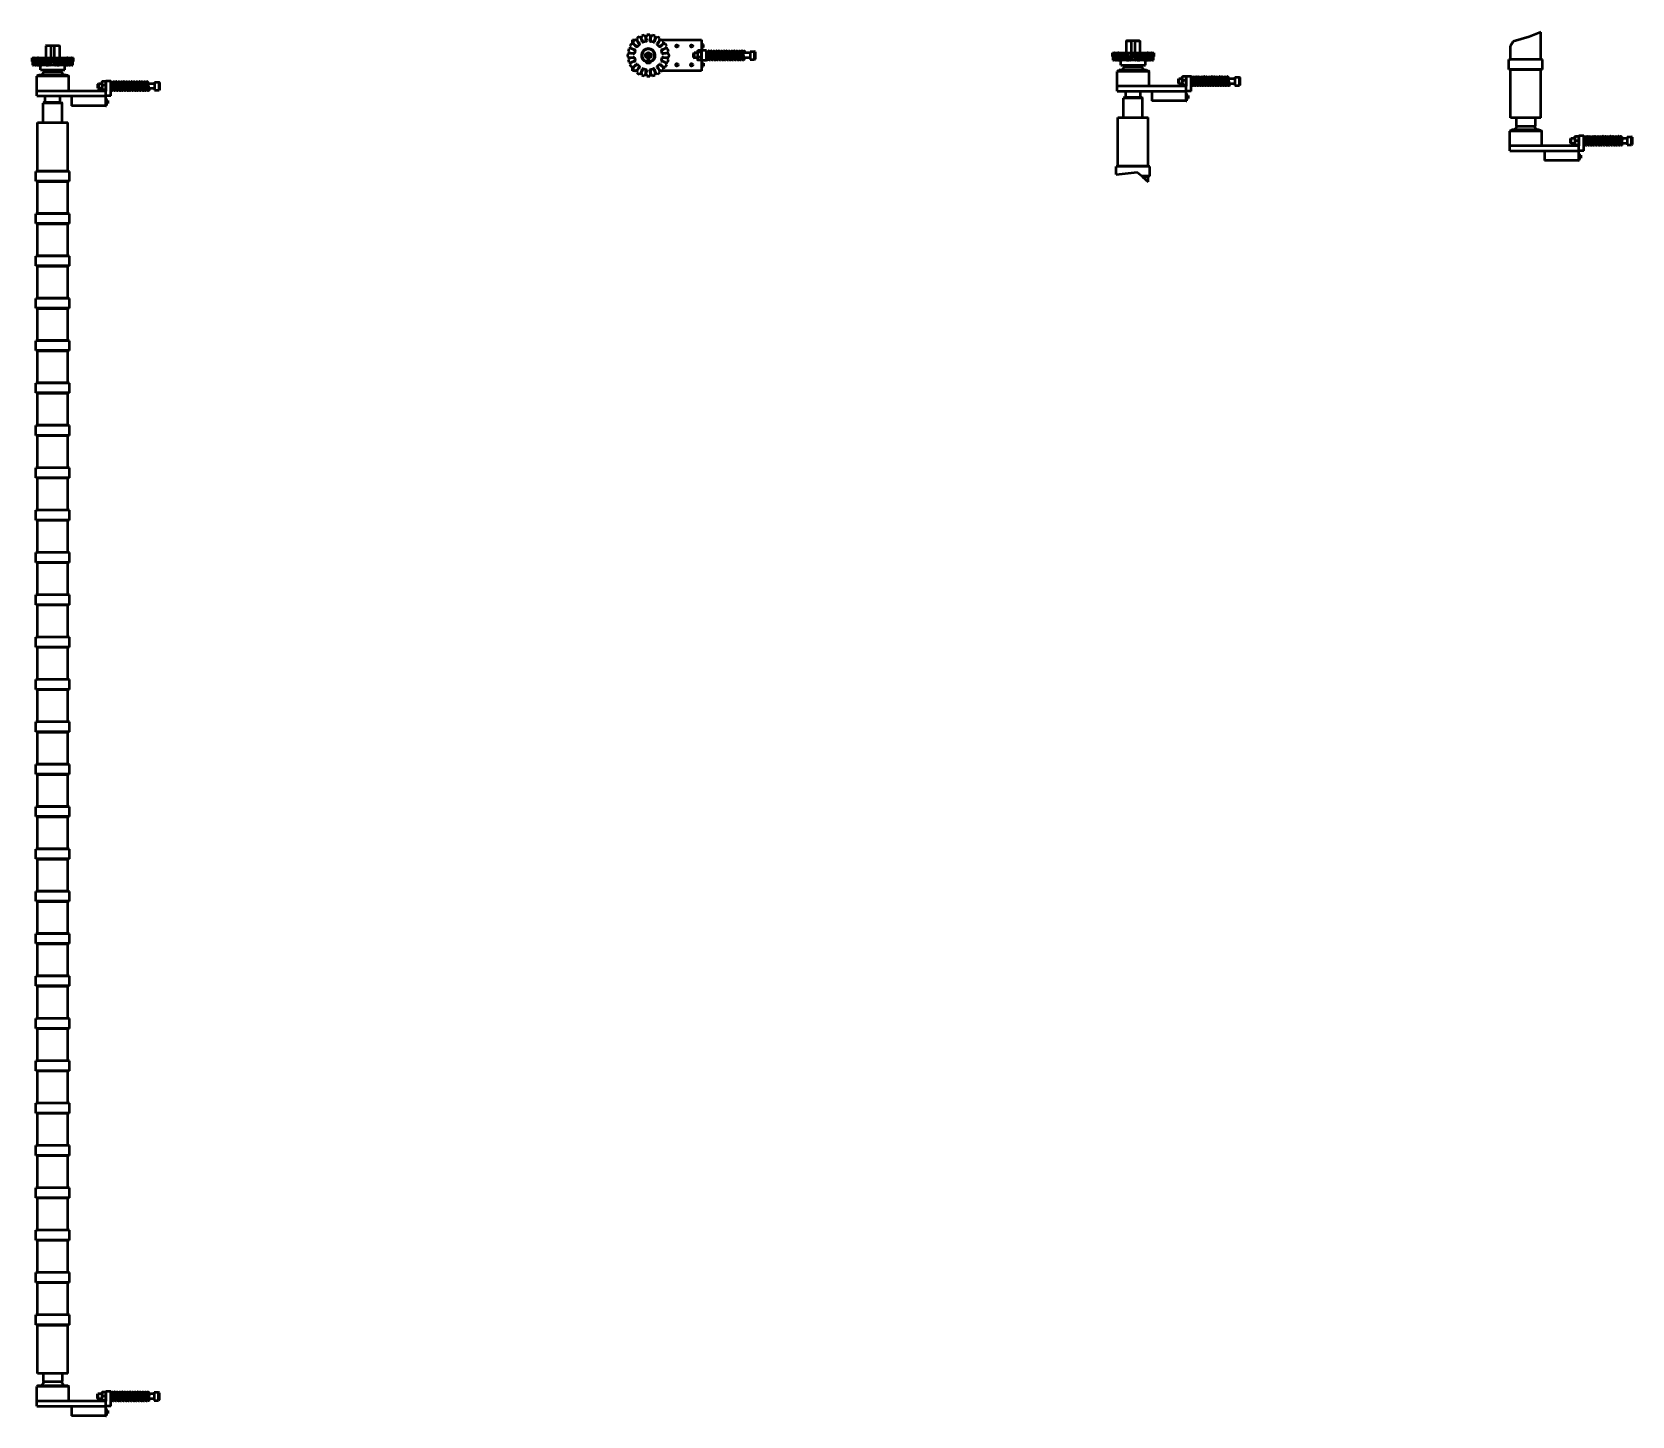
# Model space of a CAD drawing. Header units: millimetres. Extents: x 7841 to 11091, y 7078 to 9888.
import ezdxf

# ---------------------------------------------------------------- set-up
doc = ezdxf.new("R2010")
doc.units = ezdxf.units.MM
doc.layers.add('外形線', color=7, linetype='Continuous', lineweight=50)
doc.layers.add('破断線', color=3, linetype='Continuous', lineweight=50)

msp = doc.modelspace()

# ---------------------------------------------------------------- linework, layer by layer
at = {"layer": '外形線'}
for p, q in [((9079.6, 9880), (9078.8, 9875.8)), ((9087.6, 9878.2), (9084.9, 9881.5)), ((9090.3, 9882.2), (9088.5, 9878.3)), ((9097.6, 9878.3), (9095.8, 9882.2)), ((9101.3, 9881.5), (9098.5, 9878.2)), ((9107.3, 9875.8), (9106.6, 9880)), ((10906.2, 9832.9), (10906.2, 9887.9)), ((7870.2, 9860.5), (7869.2, 9859.5)), ((7879.2, 9859.5), (7869.2, 9859.5)), ((7869.2, 9859.5), (7869.2, 9835.5)), ((7870.2, 9860.5), (7879.2, 9860.5)), ((7879.2, 9860.5), (7887.2, 9860.5)), ((7879.2, 9859.5), (7879.2, 9835.5)), ((7887.2, 9860.5), (7896.2, 9860.5)), ((7887.2, 9835.5), (7887.2, 9859.5)), ((7897.2, 9859.5), (7887.2, 9859.5)), ((7896.2, 9860.5), (7897.2, 9859.5)), ((7897.2, 9859.5), (7897.2, 9835.5)), ((9051.9, 9848.5), (9055.1, 9845.7)), ((9057.5, 9854.5), (9053.3, 9853.8)), ((9055.4, 9858.8), (9057.8, 9855.4)), ((9062.4, 9863.2), (9058.1, 9863.6)), ((9064.7, 9851.2), (9059.5, 9854.2)), ((9059.5, 9854.2), (9065.3, 9852.6)), ((9061.1, 9871.8), (9065.3, 9871.8)), ((9061.1, 9863.3), (9061.1, 9871.8)), ((9061.1, 9853.3), (9061.1, 9853.8)), ((9061.5, 9868), (9062.9, 9864)), ((9064.3, 9862.4), (9069.5, 9859.4)), ((9068.5, 9858.1), (9064.3, 9862.4)), ((9066.4, 9850.8), (9064.7, 9844.5)), ((9069.4, 9870.4), (9065.4, 9871.8)), ((9065.6, 9871.8), (9070, 9871.8)), ((9069.7, 9875.2), (9070.1, 9870.9)), ((9075.2, 9862.7), (9070.6, 9858.1)), ((9073.9, 9863.9), (9071, 9869.1)), ((9071, 9869.1), (9075.2, 9864.8)), ((9078, 9875.5), (9074.5, 9877.9)), ((9079.2, 9873.8), (9082.2, 9868.6)), ((9080.7, 9868), (9079.2, 9873.8)), ((9079.7, 9871.8), (9080.4, 9871.8)), ((9088.8, 9868.6), (9082.5, 9867)), ((9088.3, 9870.3), (9088.3, 9876.3)), ((9088.3, 9876.3), (9089.9, 9870.5)), ((9096.2, 9870.5), (9097.8, 9876.3)), ((9103.6, 9867), (9097.3, 9868.6)), ((9097.8, 9876.3), (9097.8, 9870.3)), ((9103.9, 9868.6), (9106.9, 9873.8)), ((9107, 9873.8), (9105.4, 9868)), ((9105.8, 9871.8), (9106.4, 9871.8)), ((9111.6, 9877.9), (9108.1, 9875.5)), ((9110.9, 9864.8), (9115.2, 9869.1)), ((9115.5, 9858.1), (9110.9, 9862.7)), ((9115.2, 9869.1), (9112.2, 9863.9)), ((9116, 9870.9), (9116.4, 9875.2)), ((9116.1, 9871.8), (9120.5, 9871.8)), ((9120.7, 9871.8), (9116.7, 9870.4)), ((9116.7, 9859.4), (9121.9, 9862.4)), ((9121.9, 9862.4), (9117.6, 9858.1)), ((9121.4, 9844.5), (9119.7, 9850.8)), ((9120.8, 9871.8), (9201, 9871.8)), ((9120.8, 9852.6), (9126.6, 9854.2)), ((9126.6, 9854.2), (9121.4, 9851.2)), ((9123.2, 9864), (9124.6, 9868)), ((9128, 9863.6), (9123.7, 9863.2)), ((9128.3, 9855.4), (9130.7, 9858.8)), ((9132.8, 9853.8), (9128.6, 9854.5)), ((9131, 9845.7), (9134.2, 9848.5)), ((9193, 9848.8), (9193.4, 9849.4)), ((9193, 9848.8), (9193, 9841.8)), ((9200.2, 9850.1), (9193.9, 9850.1)), ((9201, 9848.8), (9200.7, 9849.4)), ((9201, 9871.8), (9201, 9850.3)), ((9201, 9865.3), (9202, 9865.3)), ((9201, 9850.3), (9201, 9830.3)), ((9211, 9850.3), (9201, 9850.3)), ((9202, 9850.3), (9202, 9865.3)), ((9205, 9862.3), (9202, 9862.3)), ((9205, 9856.3), (9202, 9856.3)), ((9205, 9856.3), (9205, 9862.3)), ((9211, 9830.3), (9211, 9850.3)), ((9300, 9848.6), (9300, 9846.1)), ((9300, 9848.6), (9309, 9848.6)), ((9309, 9846.1), (9309, 9848.6)), ((9310, 9847.6), (9309, 9848.6)), ((9310, 9847.6), (9310, 9845.4)), ((10064.7, 9870.4), (10063.7, 9869.4)), ((10073.7, 9869.4), (10063.7, 9869.4)), ((10063.7, 9869.4), (10063.7, 9845.4)), ((10064.7, 9870.4), (10073.7, 9870.4)), ((10073.7, 9870.4), (10081.7, 9870.4)), ((10073.7, 9869.4), (10073.7, 9845.4)), ((10081.7, 9870.4), (10090.7, 9870.4)), ((10081.7, 9845.4), (10081.7, 9869.4)), ((10091.7, 9869.4), (10081.7, 9869.4)), ((10090.7, 9870.4), (10091.7, 9869.4)), ((10091.7, 9869.4), (10091.7, 9845.4)), ((10844.2, 9832.9), (10844.2, 9859.9)), ((7841.2, 9828), (7841.2, 9835.5)), ((7841.2, 9835.5), (7841.3, 9835.5)), ((7841.2, 9828), (7841.3, 9828)), ((7841.3, 9835.5), (7845.1, 9835.5)), ((7841.3, 9828), (7841.3, 9835.5)), ((7842, 9828), (7841.3, 9828)), ((7842, 9828), (7842, 9820.5)), ((7842, 9828), (7843.4, 9828)), ((7842, 9820.5), (7843.4, 9820.5)), ((7843.4, 9820.5), (7843.4, 9828)), ((7843.4, 9828), (7845.5, 9828)), ((7847.6, 9820.5), (7843.4, 9820.5)), ((7845.5, 9835.5), (7845.1, 9835.5)), ((7845.5, 9835.5), (7848.3, 9835.5)), ((7845.5, 9835.5), (7845.5, 9828)), ((7845.5, 9828), (7848.3, 9828)), ((7847.6, 9820.5), (7849.6, 9820.5)), ((7848.3, 9835.5), (7852.5, 9835.5)), ((7848.3, 9828), (7848.3, 9835.5)), ((7851.6, 9828), (7848.3, 9828)), ((7851.6, 9820.5), (7849.6, 9820.5)), ((7851.6, 9828), (7851.6, 9820.5)), ((7851.6, 9828), (7855.5, 9828)), ((7851.6, 9820.5), (7855.5, 9820.5)), ((7854.4, 9835.5), (7852.5, 9835.5)), ((7854.4, 9835.5), (7858.6, 9835.5)), ((7855.5, 9820.5), (7855.5, 9828)), ((7855.5, 9828), (7859.5, 9828)), ((7859.5, 9820.5), (7855.5, 9820.5)), ((7858.2, 9811), (7858.2, 9820.5)), ((7858.6, 9835.5), (7859.9, 9835.5)), ((7859.9, 9828), (7859.5, 9828)), ((7859.5, 9820.5), (7861.1, 9820.5)), ((7859.9, 9835.5), (7864.6, 9835.5)), ((7859.9, 9835.5), (7859.9, 9828)), ((7859.9, 9828), (7864.6, 9828)), ((7864.1, 9820.5), (7861.1, 9820.5)), ((7866.1, 9820.5), (7864.1, 9820.5)), ((7864.6, 9835.5), (7868.1, 9835.5)), ((7864.6, 9828), (7864.6, 9835.5)), ((7868.1, 9828), (7864.6, 9828)), ((7868.9, 9820.5), (7866.1, 9820.5)), ((7869.3, 9835.5), (7868.1, 9835.5)), ((7868.1, 9828), (7868.9, 9828)), ((7868.9, 9828), (7868.9, 9820.5)), ((7868.9, 9828), (7869.7, 9828)), ((7868.9, 9828), (7868.9, 9828)), ((7868.9, 9820.5), (7868.9, 9820.5)), ((7869.7, 9820.5), (7868.9, 9820.5)), ((7869.3, 9835.5), (7870.8, 9835.5)), ((7869.7, 9828), (7869.7, 9820.5)), ((7869.7, 9828), (7875, 9828)), ((7869.7, 9820.5), (7875, 9820.5)), ((7870.8, 9835.5), (7872.7, 9835.5)), ((7872.7, 9835.5), (7878.4, 9835.5)), ((7875, 9820.5), (7875, 9828)), ((7875, 9828), (7877.7, 9828)), ((7877.7, 9820.5), (7875, 9820.5)), ((7878.4, 9828), (7877.7, 9828)), ((7877.7, 9820.5), (7878.4, 9820.5)), ((7878.6, 9835.5), (7878.4, 9835.5)), ((7878.4, 9828), (7878.4, 9835.5)), ((7878.4, 9828), (7878.4, 9820.5)), ((7878.4, 9828), (7878.6, 9828)), ((7879.9, 9820.5), (7878.4, 9820.5)), ((7878.6, 9835.5), (7880.4, 9835.5)), ((7880.4, 9828), (7878.6, 9828)), ((7886.4, 9820.5), (7879.9, 9820.5)), ((7880.4, 9835.5), (7885.9, 9835.5)), ((7880.4, 9835.5), (7880.4, 9828)), ((7880.4, 9828), (7885.9, 9828)), ((7885.9, 9835.5), (7887.7, 9835.5)), ((7885.9, 9828), (7885.9, 9835.5)), ((7887.7, 9828), (7885.9, 9828)), ((7887.9, 9820.5), (7886.4, 9820.5)), ((7888, 9835.5), (7887.7, 9835.5)), ((7887.7, 9828), (7888, 9828)), ((7887.9, 9828), (7887.9, 9820.5)), ((7887.9, 9820.5), (7888.6, 9820.5)), ((7888, 9835.5), (7893.7, 9835.5)), ((7888, 9828), (7888, 9835.5)), ((7888.6, 9828), (7888, 9828)), ((7888.6, 9828), (7891.4, 9828)), ((7891.4, 9820.5), (7888.6, 9820.5)), ((7891.4, 9828), (7891.4, 9820.5)), ((7891.4, 9828), (7896.7, 9828)), ((7891.4, 9820.5), (7896.7, 9820.5)), ((7893.7, 9835.5), (7895.5, 9835.5)), ((7895.5, 9835.5), (7897.1, 9835.5)), ((7896.7, 9820.5), (7896.7, 9828)), ((7896.7, 9828), (7897.4, 9828)), ((7897.4, 9820.5), (7896.7, 9820.5)), ((7898.3, 9835.5), (7897.1, 9835.5)), ((7897.5, 9828), (7897.4, 9828)), ((7897.4, 9820.5), (7897.5, 9820.5)), ((7897.5, 9828), (7897.5, 9820.5)), ((7897.5, 9828), (7898.3, 9828)), ((7900.3, 9820.5), (7897.5, 9820.5)), ((7898.3, 9835.5), (7901.8, 9835.5)), ((7901.8, 9828), (7898.3, 9828)), ((7902.3, 9820.5), (7900.3, 9820.5)), ((7901.8, 9835.5), (7906.5, 9835.5)), ((7901.8, 9835.5), (7901.8, 9828)), ((7901.8, 9828), (7906.5, 9828)), ((7905.3, 9820.5), (7902.3, 9820.5)), ((7905.3, 9820.5), (7906.9, 9820.5)), ((7906.5, 9835.5), (7907.8, 9835.5)), ((7906.5, 9828), (7906.5, 9835.5)), ((7906.9, 9828), (7906.5, 9828)), ((7906.9, 9828), (7910.9, 9828)), ((7910.9, 9820.5), (7906.9, 9820.5)), ((7907.8, 9835.5), (7912, 9835.5)), ((7908.2, 9811), (7908.2, 9820.5)), ((7910.9, 9828), (7910.9, 9820.5)), ((7910.9, 9828), (7914.8, 9828)), ((7910.9, 9820.5), (7914.8, 9820.5)), ((7913.9, 9835.5), (7912, 9835.5)), ((7913.9, 9835.5), (7918.1, 9835.5)), ((7914.8, 9820.5), (7914.8, 9828)), ((7918.1, 9828), (7914.8, 9828)), ((7916.7, 9820.5), (7914.8, 9820.5)), ((7916.7, 9820.5), (7918.8, 9820.5)), ((7918.1, 9835.5), (7920.9, 9835.5)), ((7918.1, 9835.5), (7918.1, 9828)), ((7918.1, 9828), (7920.9, 9828)), ((7923, 9820.5), (7918.8, 9820.5)), ((7921.2, 9835.5), (7920.9, 9835.5)), ((7920.9, 9828), (7920.9, 9835.5)), ((7920.9, 9828), (7923, 9828)), ((7921.2, 9835.5), (7925.1, 9835.5)), ((7923, 9828), (7923, 9820.5)), ((7923, 9828), (7924.4, 9828)), ((7923, 9820.5), (7924.4, 9820.5)), ((7924.4, 9820.5), (7924.4, 9828)), ((7925.1, 9828), (7924.4, 9828)), ((7925.1, 9835.5), (7925.2, 9835.5)), ((7925.1, 9835.5), (7925.1, 9828)), ((7925.1, 9828), (7925.2, 9828)), ((7925.2, 9828), (7925.2, 9835.5)), ((9055, 9844.8), (9051.2, 9843)), ((9051.2, 9837.5), (9055, 9835.7)), ((9055.1, 9834.8), (9051.9, 9832.1)), ((9053.3, 9826.8), (9057.5, 9826)), ((9057.8, 9825.2), (9055.4, 9821.7)), ((9057.1, 9845), (9063.1, 9845)), ((9062.9, 9843.4), (9057.1, 9845)), ((9057.1, 9835.5), (9062.9, 9837.1)), ((9063.1, 9835.5), (9057.1, 9835.5)), ((9058.1, 9816.9), (9062.4, 9817.3)), ((9059.5, 9826.4), (9064.7, 9829.4)), ((9065.3, 9827.9), (9059.5, 9826.4)), ((9061.1, 9826.8), (9061.1, 9827.3)), ((9061.1, 9808.8), (9061.1, 9817.2)), ((9062.9, 9816.6), (9061.5, 9812.6)), ((9064.3, 9818.2), (9068.5, 9822.4)), ((9069.5, 9821.2), (9064.3, 9818.2)), ((9064.7, 9836), (9066.4, 9829.8)), ((9070.6, 9822.4), (9075.2, 9817.8)), ((9071, 9811.5), (9073.9, 9816.7)), ((9075.2, 9815.7), (9071, 9811.5)), ((9089.1, 9830.3), (9097.1, 9830.3)), ((9089.1, 9827.9), (9089.1, 9830.3)), ((9089.1, 9824.5), (9089.1, 9826.9)), ((9097.1, 9824.5), (9089.1, 9824.5)), ((9097.1, 9830.3), (9097.1, 9827.9)), ((9097.1, 9826.9), (9097.1, 9824.5)), ((9110.9, 9817.8), (9115.5, 9822.4)), ((9115.2, 9811.5), (9110.9, 9815.7)), ((9112.2, 9816.7), (9115.2, 9811.5)), ((9121.9, 9818.2), (9116.7, 9821.2)), ((9117.6, 9822.4), (9121.9, 9818.2)), ((9119.7, 9829.8), (9121.4, 9836)), ((9126.6, 9826.4), (9120.8, 9827.9)), ((9121.4, 9829.4), (9126.6, 9826.4)), ((9123.1, 9845), (9129.1, 9845)), ((9129.1, 9835.5), (9123.1, 9835.5)), ((9124.6, 9812.6), (9123.2, 9816.6)), ((9129.1, 9845), (9123.3, 9843.4)), ((9123.3, 9837.1), (9129.1, 9835.5)), ((9123.7, 9817.3), (9128, 9816.9)), ((9130.7, 9821.7), (9128.3, 9825.2)), ((9128.6, 9826), (9132.8, 9826.8)), ((9134.2, 9832.1), (9131, 9834.8)), ((9135, 9843), (9131.1, 9844.8)), ((9131.1, 9835.7), (9135, 9837.5)), ((9185, 9844.3), (9186, 9845.3)), ((9185, 9843.1), (9185, 9844.3)), ((9185, 9836.3), (9185, 9843.1)), ((9185, 9836.3), (9186, 9835.3)), ((9186, 9845.3), (9186, 9843.8)), ((9193, 9845.3), (9186, 9845.3)), ((9186, 9843.8), (9186, 9835.3)), ((9193, 9835.3), (9186, 9835.3)), ((9193, 9841.8), (9193, 9831.8)), ((9193, 9831.8), (9193.5, 9831)), ((9200.3, 9846.7), (9193.8, 9846.7)), ((9200.3, 9836.9), (9193.8, 9836.9)), ((9200.2, 9830.4), (9193.9, 9830.4)), ((9201, 9831.8), (9200.6, 9831)), ((9211, 9830.3), (9201, 9830.3)), ((9201, 9830.3), (9201, 9808.8)), ((9201, 9815.3), (9202, 9815.3)), ((9202, 9815.3), (9202, 9830.3)), ((9202, 9824.3), (9205, 9824.3)), ((9202, 9818.3), (9205, 9818.3)), ((9205, 9824.3), (9205, 9818.3)), ((9214.9, 9845.3), (9212.7, 9845.3)), ((9216, 9835.3), (9213.8, 9835.3)), ((9220.1, 9845.3), (9217.9, 9845.3)), ((9221.2, 9835.3), (9219, 9835.3)), ((9225.3, 9845.3), (9223.1, 9845.3)), ((9226.4, 9835.3), (9224.2, 9835.3)), ((9230.5, 9845.3), (9228.3, 9845.3)), ((9231.6, 9835.3), (9229.4, 9835.3)), ((9235.7, 9845.3), (9233.5, 9845.3)), ((9236.8, 9835.3), (9234.6, 9835.3)), ((9240.9, 9845.3), (9238.7, 9845.3)), ((9242, 9835.3), (9239.8, 9835.3)), ((9246.1, 9845.3), (9243.9, 9845.3)), ((9247.2, 9835.3), (9245, 9835.3)), ((9251.3, 9845.3), (9249.1, 9845.3)), ((9252.4, 9835.3), (9250.2, 9835.3)), ((9256.5, 9845.3), (9254.3, 9845.3)), ((9257.6, 9835.3), (9255.4, 9835.3)), ((9261.7, 9845.3), (9259.5, 9845.3)), ((9262.8, 9835.3), (9260.6, 9835.3)), ((9266.9, 9845.3), (9264.7, 9845.3)), ((9268, 9835.3), (9265.8, 9835.3)), ((9272.1, 9845.3), (9269.9, 9845.3)), ((9273.2, 9835.3), (9271, 9835.3)), ((9277.3, 9845.3), (9275.1, 9845.3)), ((9278.4, 9835.3), (9276.2, 9835.3)), ((9282.5, 9845.3), (9280.3, 9845.3)), ((9283.6, 9835.3), (9281.4, 9835.3)), ((9288.4, 9845.3), (9285.5, 9845.3)), ((9300, 9835.3), (9286.6, 9835.3)), ((9289, 9845.2), (9289, 9847.4)), ((9300, 9845.3), (9289, 9845.3)), ((9300, 9846.1), (9300, 9832)), ((9300, 9832), (9309, 9832)), ((9309, 9832), (9309, 9846.1)), ((9310, 9833), (9309, 9832)), ((9310, 9845.4), (9310, 9833)), ((10035.7, 9837.9), (10035.7, 9845.4)), ((10035.7, 9845.4), (10035.8, 9845.4)), ((10035.7, 9837.9), (10035.8, 9837.9)), ((10035.8, 9845.4), (10039.6, 9845.4)), ((10035.8, 9837.9), (10035.8, 9845.4)), ((10036.5, 9837.9), (10035.8, 9837.9)), ((10036.5, 9837.9), (10036.5, 9830.4)), ((10036.5, 9837.9), (10037.9, 9837.9)), ((10036.5, 9830.4), (10037.9, 9830.4)), ((10037.9, 9830.4), (10037.9, 9837.9)), ((10037.9, 9837.9), (10040, 9837.9)), ((10042.1, 9830.4), (10037.9, 9830.4)), ((10040, 9845.4), (10039.6, 9845.4)), ((10040, 9845.4), (10042.8, 9845.4)), ((10040, 9845.4), (10040, 9837.9)), ((10040, 9837.9), (10042.8, 9837.9)), ((10042.1, 9830.4), (10044.1, 9830.4)), ((10042.8, 9845.4), (10047, 9845.4)), ((10042.8, 9837.9), (10042.8, 9845.4)), ((10046.1, 9837.9), (10042.8, 9837.9)), ((10046.1, 9830.4), (10044.1, 9830.4)), ((10046.1, 9837.9), (10046.1, 9830.4)), ((10046.1, 9837.9), (10050, 9837.9)), ((10046.1, 9830.4), (10050, 9830.4)), ((10048.9, 9845.4), (10047, 9845.4)), ((10048.9, 9845.4), (10053.1, 9845.4)), ((10050, 9830.4), (10050, 9837.9)), ((10050, 9837.9), (10054, 9837.9)), ((10054, 9830.4), (10050, 9830.4)), ((10052.7, 9820.9), (10052.7, 9830.4)), ((10052.7, 9820.9), (10102.7, 9820.9)), ((10053.1, 9845.4), (10054.3, 9845.4)), ((10054.3, 9837.9), (10054, 9837.9)), ((10054, 9830.4), (10055.6, 9830.4)), ((10054.3, 9845.4), (10059.1, 9845.4)), ((10054.3, 9845.4), (10054.3, 9837.9)), ((10054.3, 9837.9), (10059.1, 9837.9)), ((10058.6, 9830.4), (10055.6, 9830.4)), ((10060.6, 9830.4), (10058.6, 9830.4)), ((10059.1, 9845.4), (10062.6, 9845.4)), ((10059.1, 9837.9), (10059.1, 9845.4)), ((10062.6, 9837.9), (10059.1, 9837.9)), ((10060.3, 9816.9), (10095.1, 9816.9)), ((10063.4, 9830.4), (10060.6, 9830.4)), ((10063.8, 9845.4), (10062.6, 9845.4)), ((10062.6, 9837.9), (10063.4, 9837.9)), ((10062.7, 9816.9), (10062.7, 9820.9)), ((10063.4, 9837.9), (10063.4, 9830.4)), ((10063.4, 9837.9), (10064.2, 9837.9)), ((10063.4, 9837.9), (10063.4, 9837.9)), ((10063.4, 9830.4), (10063.4, 9830.4)), ((10064.2, 9830.4), (10063.4, 9830.4)), ((10063.8, 9845.4), (10065.3, 9845.4)), ((10064.2, 9837.9), (10064.2, 9830.4)), ((10064.2, 9837.9), (10069.5, 9837.9)), ((10064.2, 9830.4), (10069.5, 9830.4)), ((10065.3, 9845.4), (10067.2, 9845.4)), ((10067.2, 9845.4), (10072.9, 9845.4)), ((10069.5, 9830.4), (10069.5, 9837.9)), ((10069.5, 9837.9), (10072.2, 9837.9)), ((10072.2, 9830.4), (10069.5, 9830.4)), ((10072.9, 9837.9), (10072.2, 9837.9)), ((10072.2, 9830.4), (10072.9, 9830.4)), ((10073.1, 9845.4), (10072.9, 9845.4)), ((10072.9, 9837.9), (10072.9, 9845.4)), ((10072.9, 9837.9), (10072.9, 9830.4)), ((10072.9, 9837.9), (10073.1, 9837.9)), ((10074.4, 9830.4), (10072.9, 9830.4)), ((10073.1, 9845.4), (10074.9, 9845.4)), ((10074.9, 9837.9), (10073.1, 9837.9)), ((10080.9, 9830.4), (10074.4, 9830.4)), ((10074.9, 9845.4), (10080.4, 9845.4)), ((10074.9, 9845.4), (10074.9, 9837.9)), ((10074.9, 9837.9), (10080.4, 9837.9)), ((10080.4, 9845.4), (10082.2, 9845.4)), ((10080.4, 9837.9), (10080.4, 9845.4)), ((10082.2, 9837.9), (10080.4, 9837.9)), ((10082.4, 9830.4), (10080.9, 9830.4)), ((10082.5, 9845.4), (10082.2, 9845.4)), ((10082.2, 9837.9), (10082.5, 9837.9)), ((10082.4, 9837.9), (10082.4, 9830.4)), ((10082.4, 9830.4), (10083.1, 9830.4)), ((10082.5, 9845.4), (10088.2, 9845.4)), ((10082.5, 9837.9), (10082.5, 9845.4)), ((10083.1, 9837.9), (10082.5, 9837.9)), ((10083.1, 9837.9), (10085.9, 9837.9)), ((10085.9, 9830.4), (10083.1, 9830.4)), ((10085.9, 9837.9), (10085.9, 9830.4)), ((10085.9, 9837.9), (10091.2, 9837.9)), ((10085.9, 9830.4), (10091.2, 9830.4)), ((10088.2, 9845.4), (10090, 9845.4)), ((10090, 9845.4), (10091.6, 9845.4)), ((10091.2, 9830.4), (10091.2, 9837.9)), ((10091.2, 9837.9), (10091.9, 9837.9)), ((10091.9, 9830.4), (10091.2, 9830.4)), ((10092.8, 9845.4), (10091.6, 9845.4)), ((10092, 9837.9), (10091.9, 9837.9)), ((10091.9, 9830.4), (10092, 9830.4)), ((10092, 9837.9), (10092, 9830.4)), ((10092, 9837.9), (10092.8, 9837.9)), ((10094.7, 9830.4), (10092, 9830.4)), ((10092.7, 9816.9), (10092.7, 9820.9)), ((10092.8, 9845.4), (10096.3, 9845.4)), ((10096.3, 9837.9), (10092.8, 9837.9)), ((10096.8, 9830.4), (10094.7, 9830.4)), ((10096.3, 9845.4), (10101, 9845.4)), ((10096.3, 9845.4), (10096.3, 9837.9)), ((10096.3, 9837.9), (10101, 9837.9)), ((10099.8, 9830.4), (10096.8, 9830.4)), ((10099.8, 9830.4), (10101.4, 9830.4)), ((10101, 9845.4), (10102.3, 9845.4)), ((10101, 9837.9), (10101, 9845.4)), ((10101.4, 9837.9), (10101, 9837.9)), ((10101.4, 9837.9), (10105.4, 9837.9)), ((10105.4, 9830.4), (10101.4, 9830.4)), ((10102.3, 9845.4), (10106.5, 9845.4)), ((10102.7, 9820.9), (10102.7, 9830.4)), ((10105.4, 9837.9), (10105.4, 9830.4)), ((10105.4, 9837.9), (10109.3, 9837.9)), ((10105.4, 9830.4), (10109.3, 9830.4)), ((10108.4, 9845.4), (10106.5, 9845.4)), ((10108.4, 9845.4), (10112.6, 9845.4)), ((10109.3, 9830.4), (10109.3, 9837.9)), ((10112.6, 9837.9), (10109.3, 9837.9)), ((10111.2, 9830.4), (10109.3, 9830.4)), ((10111.2, 9830.4), (10113.3, 9830.4)), ((10112.6, 9845.4), (10115.4, 9845.4)), ((10112.6, 9845.4), (10112.6, 9837.9)), ((10112.6, 9837.9), (10115.4, 9837.9)), ((10117.5, 9830.4), (10113.3, 9830.4)), ((10115.7, 9845.4), (10115.4, 9845.4)), ((10115.4, 9837.9), (10115.4, 9845.4)), ((10115.4, 9837.9), (10117.5, 9837.9)), ((10115.7, 9845.4), (10119.6, 9845.4)), ((10117.5, 9837.9), (10117.5, 9830.4)), ((10117.5, 9837.9), (10118.9, 9837.9)), ((10117.5, 9830.4), (10118.9, 9830.4)), ((10118.9, 9830.4), (10118.9, 9837.9)), ((10119.6, 9837.9), (10118.9, 9837.9)), ((10119.6, 9845.4), (10119.7, 9845.4)), ((10119.6, 9845.4), (10119.6, 9837.9)), ((10119.6, 9837.9), (10119.7, 9837.9)), ((10119.7, 9837.9), (10119.7, 9845.4)), ((10909.2, 9831.9), (10841.2, 9831.9)), ((10841.2, 9811.9), (10841.2, 9831.9)), ((10909.2, 9811.9), (10909.2, 9831.9)), ((7852.7, 9800), (7850.7, 9798)), ((7915.7, 9798), (7850.7, 9798)), ((7850.7, 9768), (7850.7, 9798)), ((7852.7, 9800), (7913.7, 9800)), ((7856.7, 9801), (7855.7, 9800.4)), ((7910.7, 9800.4), (7855.7, 9800.4)), ((7855.7, 9800.4), (7855.7, 9800)), ((7856.7, 9801), (7909.7, 9801)), ((7858.2, 9811), (7908.2, 9811)), ((7865.8, 9807), (7900.6, 9807)), ((7868.2, 9807), (7868.2, 9811)), ((7898.2, 9807), (7898.2, 9811)), ((7909.7, 9801), (7910.7, 9800.4)), ((7910.7, 9800.4), (7910.7, 9800)), ((7913.7, 9800), (7915.7, 9798)), ((7915.7, 9768), (7915.7, 9798)), ((7975.2, 9782), (7976.2, 9783)), ((7976.2, 9783), (7976.2, 9773)), ((7983.2, 9783), (7976.2, 9783)), ((7983.2, 9786.6), (7983.3, 9786.8)), ((7983.2, 9786.6), (7983.2, 9769.6)), ((7990.4, 9787.4), (7984, 9787.4)), ((7991.2, 9786.6), (7991.1, 9786.8)), ((7991.2, 9788), (7991.2, 9768)), ((8001.2, 9788), (7991.2, 9788)), ((8001.2, 9758), (8001.2, 9788)), ((8006.3, 9783), (8004.1, 9783)), ((8011.5, 9783), (8009.3, 9783)), ((8016.7, 9783), (8014.5, 9783)), ((8021.9, 9783), (8019.7, 9783)), ((8027.1, 9783), (8024.9, 9783)), ((8032.3, 9783), (8030.1, 9783)), ((8037.5, 9783), (8035.3, 9783)), ((8042.7, 9783), (8040.5, 9783)), ((8047.9, 9783), (8045.7, 9783)), ((8053.1, 9783), (8050.9, 9783)), ((8058.3, 9783), (8056.1, 9783)), ((8063.5, 9783), (8061.3, 9783)), ((8068.7, 9783), (8066.5, 9783)), ((8073.9, 9783), (8071.7, 9783)), ((8090.2, 9783), (8076.9, 9783)), ((8079.2, 9783), (8079.2, 9784.2)), ((8090.2, 9786.3), (8090.2, 9769.7)), ((8090.2, 9786.3), (8099.2, 9786.3)), ((8099.2, 9769.7), (8099.2, 9786.3)), ((8100.2, 9785.3), (8099.2, 9786.3)), ((8100.2, 9785.3), (8100.2, 9770.7)), ((9065.3, 9808.8), (9061.1, 9808.8)), ((9065.4, 9808.7), (9069.4, 9810.2)), ((9070, 9808.8), (9065.6, 9808.8)), ((9070.1, 9809.6), (9069.7, 9805.4)), ((9074.5, 9802.6), (9078, 9805)), ((9078.8, 9804.7), (9079.6, 9800.5)), ((9079.2, 9806.7), (9080.7, 9812.5)), ((9082.2, 9811.9), (9079.2, 9806.7)), ((9080.4, 9808.8), (9079.7, 9808.8)), ((9082.5, 9813.6), (9088.8, 9811.9)), ((9084.9, 9799.1), (9087.6, 9802.3)), ((9088.3, 9804.3), (9088.3, 9810.3)), ((9089.9, 9810.1), (9088.3, 9804.3)), ((9088.5, 9802.2), (9090.3, 9798.4)), ((9095.8, 9798.4), (9097.6, 9802.2)), ((9097.8, 9804.3), (9096.2, 9810.1)), ((9097.3, 9811.9), (9103.6, 9813.6)), ((9097.8, 9810.3), (9097.8, 9804.3)), ((9098.5, 9802.3), (9101.3, 9799.1)), ((9106.9, 9806.7), (9103.9, 9811.9)), ((9105.4, 9812.5), (9107, 9806.7)), ((9106.4, 9808.8), (9105.8, 9808.8)), ((9106.6, 9800.5), (9107.3, 9804.7)), ((9108.1, 9805), (9111.6, 9802.6)), ((9116.4, 9805.4), (9116, 9809.6)), ((9120.5, 9808.8), (9116.1, 9808.8)), ((9116.7, 9810.2), (9120.7, 9808.7)), ((9201, 9808.8), (9120.8, 9808.8)), ((10047.2, 9809.9), (10045.2, 9807.9)), ((10110.2, 9807.9), (10045.2, 9807.9)), ((10045.2, 9777.9), (10045.2, 9807.9)), ((10047.2, 9809.9), (10108.2, 9809.9)), ((10051.2, 9810.9), (10050.2, 9810.3)), ((10105.2, 9810.3), (10050.2, 9810.3)), ((10050.2, 9810.3), (10050.2, 9809.9)), ((10051.2, 9810.9), (10104.2, 9810.9)), ((10104.2, 9810.9), (10105.2, 9810.3)), ((10105.2, 9810.3), (10105.2, 9809.9)), ((10108.2, 9809.9), (10110.2, 9807.9)), ((10110.2, 9777.9), (10110.2, 9807.9)), ((10169.7, 9791.9), (10170.7, 9792.9)), ((10169.7, 9783.9), (10169.7, 9791.9)), ((10169.7, 9783.9), (10170.7, 9782.9)), ((10170.7, 9792.9), (10170.7, 9782.9)), ((10177.7, 9792.9), (10170.7, 9792.9)), ((10177.7, 9782.9), (10170.7, 9782.9)), ((10177.7, 9796.5), (10177.8, 9796.7)), ((10177.7, 9796.5), (10177.7, 9779.5)), ((10184.9, 9797.3), (10178.5, 9797.3)), ((10184.8, 9789.7), (10178.5, 9789.7)), ((10185.7, 9796.5), (10185.6, 9796.7)), ((10185.7, 9797.9), (10185.7, 9777.9)), ((10195.7, 9797.9), (10185.7, 9797.9)), ((10195.7, 9767.9), (10195.7, 9797.9)), ((10196.7, 9782.9), (10195.7, 9782.9)), ((10200.8, 9792.9), (10198.6, 9792.9)), ((10201.9, 9782.9), (10199.8, 9782.9)), ((10206, 9792.9), (10203.8, 9792.9)), ((10207.1, 9782.9), (10205, 9782.9)), ((10211.2, 9792.9), (10209, 9792.9)), ((10212.3, 9782.9), (10210.2, 9782.9)), ((10216.4, 9792.9), (10214.2, 9792.9)), ((10217.5, 9782.9), (10215.4, 9782.9)), ((10221.6, 9792.9), (10219.4, 9792.9)), ((10222.7, 9782.9), (10220.6, 9782.9)), ((10226.8, 9792.9), (10224.6, 9792.9)), ((10227.9, 9782.9), (10225.8, 9782.9)), ((10232, 9792.9), (10229.8, 9792.9)), ((10233.1, 9782.9), (10231, 9782.9)), ((10237.2, 9792.9), (10235, 9792.9)), ((10238.3, 9782.9), (10236.2, 9782.9)), ((10242.4, 9792.9), (10240.2, 9792.9)), ((10243.5, 9782.9), (10241.4, 9782.9)), ((10247.6, 9792.9), (10245.4, 9792.9)), ((10248.7, 9782.9), (10246.6, 9782.9)), ((10252.8, 9792.9), (10250.6, 9792.9)), ((10253.9, 9782.9), (10251.8, 9782.9)), ((10258, 9792.9), (10255.8, 9792.9)), ((10259.1, 9782.9), (10257, 9782.9)), ((10263.2, 9792.9), (10261, 9792.9)), ((10264.3, 9782.9), (10262.2, 9782.9)), ((10268.4, 9792.9), (10266.2, 9792.9)), ((10269.5, 9782.9), (10267.4, 9782.9)), ((10284.7, 9792.9), (10271.4, 9792.9)), ((10284.7, 9782.9), (10272.6, 9782.9)), ((10273.7, 9792.9), (10273.7, 9794.1)), ((10284.7, 9796.2), (10284.7, 9779.6)), ((10284.7, 9796.2), (10293.7, 9796.2)), ((10293.7, 9779.6), (10293.7, 9796.2)), ((10294.7, 9795.2), (10293.7, 9796.2)), ((10294.7, 9795.2), (10294.7, 9780.6)), ((10909.2, 9811.9), (10841.2, 9811.9)), ((10844.2, 9713.4), (10844.2, 9810.9)), ((10906.2, 9713.4), (10906.2, 9810.9)), ((7851.2, 9768), (7850.7, 9768)), ((7851.2, 9758), (7851.2, 9768)), ((7875.2, 9768), (7851.2, 9768)), ((7851.2, 9758), (7991.2, 9758)), ((7868.2, 9745.5), (7868.2, 9758)), ((7883.1, 9768), (7875.2, 9768)), ((7891.2, 9768), (7883.1, 9768)), ((7991.2, 9768), (7891.2, 9768)), ((7898.2, 9745.5), (7898.2, 9758)), ((7921.2, 9758), (7921.2, 9738)), ((7975.2, 9774), (7975.2, 9782)), ((7975.2, 9774), (7976.2, 9773)), ((7983.2, 9773), (7976.2, 9773)), ((7983.2, 9769.6), (7983.5, 9769.2)), ((7990.3, 9779.8), (7984.1, 9779.8)), ((7990.2, 9770.3), (7984.1, 9770.3)), ((7990.2, 9768.5), (7984.1, 9768.5)), ((7991.2, 9769.6), (7990.9, 9769.2)), ((7991.2, 9758), (7991.2, 9768)), ((7991.2, 9738), (7991.2, 9758)), ((8001.2, 9758), (7991.2, 9758)), ((7991.2, 9753), (7992.2, 9753)), ((7992.2, 9738), (7992.2, 9753)), ((8002.2, 9773), (8001.2, 9773)), ((8007.4, 9773), (8005.3, 9773)), ((8012.6, 9773), (8010.5, 9773)), ((8017.8, 9773), (8015.7, 9773)), ((8023, 9773), (8020.9, 9773)), ((8028.2, 9773), (8026.1, 9773)), ((8033.4, 9773), (8031.3, 9773)), ((8038.6, 9773), (8036.5, 9773)), ((8043.8, 9773), (8041.7, 9773)), ((8049, 9773), (8046.9, 9773)), ((8054.2, 9773), (8052.1, 9773)), ((8059.4, 9773), (8057.3, 9773)), ((8064.6, 9773), (8062.5, 9773)), ((8069.8, 9773), (8067.7, 9773)), ((8075, 9773), (8072.9, 9773)), ((8090.2, 9773), (8078.1, 9773)), ((8090.2, 9769.7), (8099.2, 9769.7)), ((8100.2, 9770.7), (8099.2, 9769.7)), ((10045.7, 9777.9), (10045.2, 9777.9)), ((10045.7, 9767.9), (10045.7, 9777.9)), ((10069.7, 9777.9), (10045.7, 9777.9)), ((10045.7, 9767.9), (10185.7, 9767.9)), ((10060.2, 9755.4), (10058.2, 9753.4)), ((10097.2, 9753.4), (10058.2, 9753.4)), ((10058.2, 9714.4), (10058.2, 9753.4)), ((10060.2, 9755.4), (10095.2, 9755.4)), ((10062.7, 9755.4), (10062.7, 9767.9)), ((10077.6, 9777.9), (10069.7, 9777.9)), ((10085.7, 9777.9), (10077.6, 9777.9)), ((10185.7, 9777.9), (10085.7, 9777.9)), ((10092.7, 9755.4), (10092.7, 9767.9)), ((10095.2, 9755.4), (10097.2, 9753.4)), ((10097.2, 9714.4), (10097.2, 9753.4)), ((10115.7, 9767.9), (10115.7, 9747.9)), ((10177.7, 9779.5), (10178, 9779.1)), ((10184.7, 9780.3), (10178.6, 9780.3)), ((10184.7, 9778.5), (10178.6, 9778.5)), ((10185.7, 9779.5), (10185.4, 9779.1)), ((10185.7, 9767.9), (10185.7, 9777.9)), ((10185.7, 9747.9), (10185.7, 9767.9)), ((10195.7, 9767.9), (10185.7, 9767.9)), ((10185.7, 9762.9), (10186.7, 9762.9)), ((10186.7, 9747.9), (10186.7, 9762.9)), ((10186.7, 9758.9), (10189.7, 9758.9)), ((10186.7, 9752.9), (10189.7, 9752.9)), ((10189.7, 9758.9), (10189.7, 9752.9)), ((10284.7, 9779.6), (10293.7, 9779.6)), ((10294.7, 9780.6), (10293.7, 9779.6)), ((7865.7, 9745.5), (7863.7, 9743.5)), ((7902.7, 9743.5), (7863.7, 9743.5)), ((7863.7, 9704.5), (7863.7, 9743.5)), ((7865.7, 9745.5), (7900.7, 9745.5)), ((7900.7, 9745.5), (7902.7, 9743.5)), ((7902.7, 9704.5), (7902.7, 9743.5)), ((7991.2, 9738), (7921.2, 9738)), ((7991.2, 9738), (7992.2, 9738)), ((7992.2, 9749), (7995.2, 9749)), ((7992.2, 9743), (7995.2, 9743)), ((7995.2, 9749), (7995.2, 9743)), ((10185.7, 9747.9), (10115.7, 9747.9)), ((10185.7, 9747.9), (10186.7, 9747.9)), ((7852.2, 9704.5), (7883.2, 9704.5)), ((7852.2, 9606), (7852.2, 9704.5)), ((7883.2, 9704.5), (7914.2, 9704.5)), ((7914.2, 9606), (7914.2, 9704.5)), ((10046.7, 9714.4), (10077.7, 9714.4)), ((10046.7, 9615.9), (10046.7, 9714.4)), ((10077.7, 9714.4), (10108.7, 9714.4)), ((10108.7, 9615.9), (10108.7, 9714.4)), ((10844.7, 9688.9), (10842.7, 9686.9)), ((10907.7, 9686.9), (10842.7, 9686.9)), ((10842.7, 9656.9), (10842.7, 9686.9)), ((10906.2, 9713.4), (10844.2, 9713.4)), ((10844.7, 9688.9), (10905.7, 9688.9)), ((10848.7, 9689.9), (10847.7, 9689.3)), ((10902.7, 9689.3), (10847.7, 9689.3)), ((10847.7, 9689.3), (10847.7, 9688.9)), ((10848.7, 9689.9), (10901.7, 9689.9)), ((10855.7, 9713.4), (10855.7, 9696.9)), ((10855.7, 9696.9), (10894.7, 9696.9)), ((10856.7, 9695.9), (10855.7, 9696.9)), ((10893.7, 9695.9), (10856.7, 9695.9)), ((10893.7, 9695.9), (10894.7, 9696.9)), ((10894.7, 9713.4), (10894.7, 9696.9)), ((10901.7, 9689.9), (10902.7, 9689.3)), ((10902.7, 9689.3), (10902.7, 9688.9)), ((10905.7, 9688.9), (10907.7, 9686.9)), ((10907.7, 9656.9), (10907.7, 9686.9)), ((10843.2, 9656.9), (10842.7, 9656.9)), ((10843.2, 9646.9), (10843.2, 9656.9)), ((10867.2, 9656.9), (10843.2, 9656.9)), ((10875.1, 9656.9), (10867.2, 9656.9)), ((10883.2, 9656.9), (10875.1, 9656.9)), ((10983.2, 9656.9), (10883.2, 9656.9)), ((10966.2, 9670.8), (10967.2, 9671.8)), ((10966.2, 9662.8), (10966.2, 9670.8)), ((10966.2, 9662.8), (10967.2, 9661.8)), ((10967.2, 9671.8), (10967.2, 9661.8)), ((10975.2, 9671.8), (10967.2, 9671.8)), ((10975.2, 9661.8), (10967.2, 9661.8)), ((10975.2, 9675.3), (10975.4, 9675.6)), ((10975.2, 9675.3), (10975.2, 9658.3)), ((10982.4, 9658.3), (10976, 9658.3)), ((10982.2, 9675.6), (10976.1, 9675.6)), ((10982.3, 9666.9), (10976.1, 9666.9)), ((10983.2, 9675.3), (10983, 9675.6)), ((10983.2, 9676.9), (10983.2, 9656.9)), ((10993.2, 9676.9), (10983.2, 9676.9)), ((10983.2, 9646.9), (10983.2, 9656.9)), ((10993.2, 9646.9), (10993.2, 9676.9)), ((10995, 9671.8), (10993.2, 9671.8)), ((10996.1, 9661.8), (10993.2, 9661.8)), ((11000.2, 9671.8), (10998, 9671.8)), ((11001.3, 9661.8), (10999.1, 9661.8)), ((11005.4, 9671.8), (11003.2, 9671.8)), ((11006.5, 9661.8), (11004.3, 9661.8)), ((11010.6, 9671.8), (11008.4, 9671.8)), ((11011.7, 9661.8), (11009.5, 9661.8)), ((11015.8, 9671.8), (11013.6, 9671.8)), ((11016.9, 9661.8), (11014.7, 9661.8)), ((11021, 9671.8), (11018.8, 9671.8)), ((11022.1, 9661.8), (11019.9, 9661.8)), ((11026.2, 9671.8), (11024, 9671.8)), ((11027.3, 9661.8), (11025.1, 9661.8)), ((11031.4, 9671.8), (11029.2, 9671.8)), ((11032.5, 9661.8), (11030.3, 9661.8)), ((11036.6, 9671.8), (11034.4, 9671.8)), ((11037.7, 9661.8), (11035.5, 9661.8)), ((11041.8, 9671.8), (11039.6, 9671.8)), ((11042.9, 9661.8), (11040.7, 9661.8)), ((11047, 9671.8), (11044.8, 9671.8)), ((11048.1, 9661.8), (11045.9, 9661.8)), ((11052.2, 9671.8), (11050, 9671.8)), ((11053.3, 9661.8), (11051.1, 9661.8)), ((11057.4, 9671.8), (11055.2, 9671.8)), ((11058.5, 9661.8), (11056.3, 9661.8)), ((11062.6, 9671.8), (11060.4, 9671.8)), ((11063.7, 9661.8), (11061.5, 9661.8)), ((11067.8, 9671.8), (11065.6, 9671.8)), ((11068.9, 9661.8), (11066.7, 9661.8)), ((11081.2, 9671.8), (11070.8, 9671.8)), ((11081.2, 9661.8), (11071.2, 9661.8)), ((11081.2, 9675.1), (11081.2, 9658.5)), ((11081.2, 9675.1), (11090.2, 9675.1)), ((11081.2, 9658.5), (11090.2, 9658.5)), ((11090.2, 9658.5), (11090.2, 9675.1)), ((11091.2, 9674.1), (11090.2, 9675.1)), ((11091.2, 9659.5), (11090.2, 9658.5)), ((11091.2, 9674.1), (11091.2, 9659.5)), ((10843.2, 9646.9), (10983.2, 9646.9)), ((10913.2, 9646.9), (10913.2, 9626.9)), ((10983.2, 9626.9), (10913.2, 9626.9)), ((10983.2, 9626.9), (10983.2, 9646.9)), ((10993.2, 9646.9), (10983.2, 9646.9)), ((10983.2, 9641.9), (10984.2, 9641.9)), ((10983.2, 9626.9), (10984.2, 9626.9)), ((10984.2, 9626.9), (10984.2, 9641.9)), ((10984.2, 9637.9), (10987.2, 9637.9)), ((10984.2, 9631.9), (10987.2, 9631.9)), ((10987.2, 9637.9), (10987.2, 9631.9)), ((7917.2, 9605), (7849.2, 9605)), ((7849.2, 9585), (7849.2, 9605)), ((7917.2, 9585), (7917.2, 9605)), ((10111.7, 9614.9), (10043.7, 9614.9)), ((10043.7, 9598.4), (10043.7, 9614.9)), ((10111.7, 9594.9), (10095.9, 9594.9)), ((10108.7, 9583.6), (10108.7, 9593.9)), ((10111.7, 9594.9), (10111.7, 9614.9)), ((7917.2, 9585), (7849.2, 9585)), ((7852.2, 9520), (7852.2, 9584)), ((7914.2, 9520), (7914.2, 9584)), ((7917.2, 9519), (7849.2, 9519)), ((7849.2, 9499), (7849.2, 9519)), ((7917.2, 9499), (7849.2, 9499)), ((7852.2, 9434), (7852.2, 9498)), ((7914.2, 9434), (7914.2, 9498)), ((7917.2, 9499), (7917.2, 9519)), ((7917.2, 9433), (7849.2, 9433)), ((7849.2, 9413), (7849.2, 9433)), ((7917.2, 9413), (7917.2, 9433)), ((7917.2, 9413), (7849.2, 9413)), ((7852.2, 9348), (7852.2, 9412)), ((7914.2, 9348), (7914.2, 9412)), ((7917.2, 9347), (7849.2, 9347)), ((7849.2, 9327), (7849.2, 9347)), ((7917.2, 9327), (7917.2, 9347)), ((7917.2, 9327), (7849.2, 9327)), ((7852.2, 9262), (7852.2, 9326)), ((7914.2, 9262), (7914.2, 9326)), ((7917.2, 9261), (7849.2, 9261)), ((7849.2, 9241), (7849.2, 9261)), ((7917.2, 9241), (7849.2, 9241)), ((7852.2, 9176), (7852.2, 9240)), ((7914.2, 9176), (7914.2, 9240)), ((7917.2, 9241), (7917.2, 9261)), ((7917.2, 9175), (7849.2, 9175)), ((7849.2, 9155), (7849.2, 9175)), ((7917.2, 9155), (7917.2, 9175)), ((7917.2, 9155), (7849.2, 9155)), ((7852.2, 9090), (7852.2, 9154)), ((7914.2, 9090), (7914.2, 9154)), ((7917.2, 9089), (7849.2, 9089)), ((7849.2, 9069), (7849.2, 9089)), ((7917.2, 9069), (7849.2, 9069)), ((7852.2, 9004), (7852.2, 9068)), ((7914.2, 9004), (7914.2, 9068)), ((7917.2, 9069), (7917.2, 9089)), ((7917.2, 9003), (7849.2, 9003)), ((7849.2, 8983), (7849.2, 9003)), ((7917.2, 8983), (7917.2, 9003)), ((7917.2, 8983), (7849.2, 8983)), ((7852.2, 8918), (7852.2, 8982)), ((7914.2, 8918), (7914.2, 8982)), ((7917.2, 8917), (7849.2, 8917)), ((7849.2, 8897), (7849.2, 8917)), ((7917.2, 8897), (7917.2, 8917)), ((7917.2, 8897), (7849.2, 8897)), ((7852.2, 8832), (7852.2, 8896)), ((7914.2, 8832), (7914.2, 8896)), ((7917.2, 8831), (7849.2, 8831)), ((7849.2, 8811), (7849.2, 8831)), ((7917.2, 8811), (7849.2, 8811)), ((7852.2, 8746), (7852.2, 8810)), ((7914.2, 8746), (7914.2, 8810)), ((7917.2, 8811), (7917.2, 8831)), ((7917.2, 8745), (7849.2, 8745)), ((7849.2, 8725), (7849.2, 8745)), ((7917.2, 8725), (7917.2, 8745)), ((7917.2, 8725), (7849.2, 8725)), ((7852.2, 8660), (7852.2, 8724)), ((7914.2, 8660), (7914.2, 8724)), ((7917.2, 8659), (7849.2, 8659)), ((7849.2, 8639), (7849.2, 8659)), ((7917.2, 8639), (7917.2, 8659)), ((7917.2, 8639), (7849.2, 8639)), ((7852.2, 8574), (7852.2, 8638)), ((7914.2, 8574), (7914.2, 8638)), ((7917.2, 8573), (7849.2, 8573)), ((7849.2, 8553), (7849.2, 8573)), ((7917.2, 8553), (7849.2, 8553)), ((7852.2, 8488), (7852.2, 8552)), ((7914.2, 8488), (7914.2, 8552)), ((7917.2, 8553), (7917.2, 8573)), ((7917.2, 8487), (7849.2, 8487)), ((7849.2, 8467), (7849.2, 8487)), ((7917.2, 8467), (7917.2, 8487)), ((7917.2, 8467), (7849.2, 8467)), ((7852.2, 8402), (7852.2, 8466)), ((7914.2, 8402), (7914.2, 8466)), ((7917.2, 8401), (7849.2, 8401)), ((7849.2, 8381), (7849.2, 8401)), ((7917.2, 8381), (7917.2, 8401)), ((7917.2, 8381), (7849.2, 8381)), ((7852.2, 8316), (7852.2, 8380)), ((7914.2, 8316), (7914.2, 8380)), ((7917.2, 8315), (7849.2, 8315)), ((7849.2, 8295), (7849.2, 8315)), ((7917.2, 8295), (7849.2, 8295)), ((7852.2, 8230), (7852.2, 8294)), ((7914.2, 8230), (7914.2, 8294)), ((7917.2, 8295), (7917.2, 8315)), ((7917.2, 8229), (7849.2, 8229)), ((7849.2, 8209), (7849.2, 8229)), ((7917.2, 8209), (7917.2, 8229)), ((7917.2, 8209), (7849.2, 8209)), ((7852.2, 8144), (7852.2, 8208)), ((7914.2, 8144), (7914.2, 8208)), ((7917.2, 8143), (7849.2, 8143)), ((7849.2, 8123), (7849.2, 8143)), ((7917.2, 8123), (7917.2, 8143)), ((7917.2, 8123), (7849.2, 8123)), ((7852.2, 8058), (7852.2, 8122)), ((7914.2, 8058), (7914.2, 8122)), ((7917.2, 8057), (7849.2, 8057)), ((7849.2, 8037), (7849.2, 8057)), ((7917.2, 8037), (7849.2, 8037)), ((7852.2, 7972), (7852.2, 8036)), ((7914.2, 7972), (7914.2, 8036)), ((7917.2, 8037), (7917.2, 8057)), ((7917.2, 7971), (7849.2, 7971)), ((7849.2, 7951), (7849.2, 7971)), ((7917.2, 7951), (7917.2, 7971)), ((7917.2, 7951), (7849.2, 7951)), ((7852.2, 7886), (7852.2, 7950)), ((7914.2, 7886), (7914.2, 7950)), ((7917.2, 7885), (7849.2, 7885)), ((7849.2, 7865), (7849.2, 7885)), ((7917.2, 7865), (7917.2, 7885)), ((7917.2, 7865), (7849.2, 7865)), ((7852.2, 7800), (7852.2, 7864)), ((7914.2, 7800), (7914.2, 7864)), ((7917.2, 7799), (7849.2, 7799)), ((7849.2, 7779), (7849.2, 7799)), ((7917.2, 7779), (7849.2, 7779)), ((7852.2, 7714), (7852.2, 7778)), ((7914.2, 7714), (7914.2, 7778)), ((7917.2, 7779), (7917.2, 7799)), ((7917.2, 7713), (7849.2, 7713)), ((7849.2, 7693), (7849.2, 7713)), ((7917.2, 7693), (7917.2, 7713)), ((7917.2, 7693), (7849.2, 7693)), ((7852.2, 7628), (7852.2, 7692)), ((7914.2, 7628), (7914.2, 7692)), ((7917.2, 7627), (7849.2, 7627)), ((7849.2, 7607), (7849.2, 7627)), ((7917.2, 7607), (7849.2, 7607)), ((7852.2, 7542), (7852.2, 7606)), ((7914.2, 7542), (7914.2, 7606)), ((7917.2, 7607), (7917.2, 7627)), ((7917.2, 7541), (7849.2, 7541)), ((7849.2, 7521), (7849.2, 7541)), ((7917.2, 7521), (7917.2, 7541)), ((7917.2, 7521), (7849.2, 7521)), ((7852.2, 7456), (7852.2, 7520)), ((7914.2, 7456), (7914.2, 7520)), ((7917.2, 7455), (7849.2, 7455)), ((7849.2, 7435), (7849.2, 7455)), ((7917.2, 7435), (7917.2, 7455)), ((7917.2, 7435), (7849.2, 7435)), ((7852.2, 7370), (7852.2, 7434)), ((7914.2, 7370), (7914.2, 7434)), ((7917.2, 7369), (7849.2, 7369)), ((7849.2, 7349), (7849.2, 7369)), ((7917.2, 7349), (7849.2, 7349)), ((7852.2, 7284), (7852.2, 7348)), ((7914.2, 7284), (7914.2, 7348)), ((7917.2, 7349), (7917.2, 7369)), ((7917.2, 7283), (7849.2, 7283)), ((7849.2, 7263), (7849.2, 7283)), ((7917.2, 7263), (7917.2, 7283)), ((7917.2, 7263), (7849.2, 7263)), ((7852.2, 7164.5), (7852.2, 7262)), ((7914.2, 7164.5), (7914.2, 7262)), ((7914.2, 7164.5), (7852.2, 7164.5)), ((7863.7, 7164.5), (7863.7, 7148)), ((7902.7, 7164.5), (7902.7, 7148)), ((7852.7, 7140), (7850.7, 7138)), ((7915.7, 7138), (7850.7, 7138)), ((7850.7, 7108), (7850.7, 7138)), ((7852.7, 7140), (7913.7, 7140)), ((7863.7, 7148), (7902.7, 7148)), ((7864.7, 7147), (7863.7, 7148)), ((7901.7, 7147), (7864.7, 7147)), ((7901.7, 7147), (7902.7, 7148)), ((7913.7, 7140), (7915.7, 7138)), ((7915.7, 7108), (7915.7, 7138)), ((7974.2, 7121.8), (7975.2, 7122.8)), ((7974.2, 7113.8), (7974.2, 7121.8)), ((7975.2, 7122.8), (7975.2, 7112.8)), ((7983.2, 7122.8), (7975.2, 7122.8)), ((7983.2, 7126.3), (7983.4, 7126.6)), ((7983.2, 7126.3), (7983.2, 7109.3)), ((7990.2, 7126.6), (7984.1, 7126.6)), ((7990.3, 7118), (7984.1, 7118)), ((7991.2, 7126.3), (7991, 7126.6)), ((7991.2, 7128), (7991.2, 7108)), ((8001.2, 7128), (7991.2, 7128)), ((8001.2, 7098), (8001.2, 7128)), ((8003, 7122.8), (8001.2, 7122.8)), ((8008.2, 7122.8), (8006, 7122.8)), ((8013.4, 7122.8), (8011.2, 7122.8)), ((8018.6, 7122.8), (8016.4, 7122.8)), ((8023.8, 7122.8), (8021.6, 7122.8)), ((8029, 7122.8), (8026.8, 7122.8)), ((8034.2, 7122.8), (8032, 7122.8)), ((8039.4, 7122.8), (8037.2, 7122.8)), ((8044.6, 7122.8), (8042.4, 7122.8)), ((8049.8, 7122.8), (8047.6, 7122.8)), ((8055, 7122.8), (8052.8, 7122.8)), ((8060.2, 7122.8), (8058, 7122.8)), ((8065.4, 7122.8), (8063.2, 7122.8)), ((8070.6, 7122.8), (8068.4, 7122.8)), ((8075.8, 7122.8), (8073.6, 7122.8)), ((8089.2, 7122.8), (8078.8, 7122.8)), ((8089.2, 7126.1), (8089.2, 7109.5)), ((8089.2, 7126.1), (8098.2, 7126.1)), ((8098.2, 7109.5), (8098.2, 7126.1)), ((8099.2, 7125.1), (8098.2, 7126.1)), ((8099.2, 7125.1), (8099.2, 7110.5)), ((7851.2, 7108), (7850.7, 7108)), ((7851.2, 7098), (7851.2, 7108)), ((7875.2, 7108), (7851.2, 7108)), ((7851.2, 7098), (7991.2, 7098)), ((7883.1, 7108), (7875.2, 7108)), ((7891.2, 7108), (7883.1, 7108)), ((7991.2, 7108), (7891.2, 7108)), ((7921.2, 7098), (7921.2, 7078)), ((7974.2, 7113.8), (7975.2, 7112.8)), ((7983.2, 7112.8), (7975.2, 7112.8)), ((7990.4, 7109.3), (7984, 7109.3)), ((7991.2, 7098), (7991.2, 7108)), ((7991.2, 7078), (7991.2, 7098)), ((8001.2, 7098), (7991.2, 7098)), ((7991.2, 7093), (7992.2, 7093)), ((7992.2, 7078), (7992.2, 7093)), ((7992.2, 7089), (7995.2, 7089)), ((7995.2, 7089), (7995.2, 7083)), ((8004.1, 7112.8), (8001.2, 7112.8)), ((8009.3, 7112.8), (8007.1, 7112.8)), ((8014.5, 7112.8), (8012.3, 7112.8)), ((8019.7, 7112.8), (8017.5, 7112.8)), ((8024.9, 7112.8), (8022.7, 7112.8)), ((8030.1, 7112.8), (8027.9, 7112.8)), ((8035.3, 7112.8), (8033.1, 7112.8)), ((8040.5, 7112.8), (8038.3, 7112.8)), ((8045.7, 7112.8), (8043.5, 7112.8)), ((8050.9, 7112.8), (8048.7, 7112.8)), ((8056.1, 7112.8), (8053.9, 7112.8)), ((8061.3, 7112.8), (8059.1, 7112.8)), ((8066.5, 7112.8), (8064.3, 7112.8)), ((8071.7, 7112.8), (8069.5, 7112.8)), ((8076.9, 7112.8), (8074.7, 7112.8)), ((8089.2, 7112.8), (8079.2, 7112.8)), ((8089.2, 7109.5), (8098.2, 7109.5)), ((8099.2, 7110.5), (8098.2, 7109.5)), ((7991.2, 7078), (7921.2, 7078)), ((7991.2, 7078), (7992.2, 7078)), ((7992.2, 7083), (7995.2, 7083))]:
    msp.add_line(p, q, dxfattribs=at)
for p, q in [((7845.1, 9828), (7845.1, 9835.5)), ((7847.6, 9828), (7847.6, 9820.5)), ((7849.6, 9828), (7849.6, 9820.5)), ((7852.5, 9828), (7852.5, 9835.5)), ((7854.4, 9828), (7854.4, 9835.5)), ((7858.6, 9828), (7858.6, 9835.5)), ((7859.5, 9828), (7859.5, 9820.5)), ((7861.1, 9828), (7861.1, 9820.5)), ((7864.1, 9828), (7864.1, 9820.5)), ((7866.1, 9828), (7866.1, 9820.5)), ((7868.1, 9828), (7868.1, 9835.5)), ((7868.9, 9828), (7868.9, 9820.5)), ((7869.3, 9828), (7869.3, 9835.5)), ((7870.8, 9828), (7870.8, 9835.5)), ((7872.7, 9828), (7872.7, 9835.5)), ((7877.7, 9828), (7877.7, 9820.5)), ((7878.6, 9828), (7878.6, 9835.5)), ((7879.9, 9828), (7879.9, 9820.5)), ((7886.4, 9828), (7886.4, 9820.5)), ((7887.7, 9828), (7887.7, 9835.5)), ((7888.6, 9828), (7888.6, 9820.5)), ((7893.7, 9828), (7893.7, 9835.5)), ((7895.5, 9828), (7895.5, 9835.5)), ((7897.1, 9828), (7897.1, 9835.5)), ((7897.4, 9828), (7897.4, 9820.5)), ((7898.3, 9828), (7898.3, 9835.5)), ((7900.3, 9828), (7900.3, 9820.5)), ((7902.3, 9828), (7902.3, 9820.5)), ((7905.3, 9828), (7905.3, 9820.5)), ((7906.9, 9828), (7906.9, 9820.5)), ((7907.8, 9828), (7907.8, 9835.5)), ((7912, 9828), (7912, 9835.5)), ((7913.9, 9828), (7913.9, 9835.5)), ((7916.7, 9828), (7916.7, 9820.5)), ((7918.8, 9828), (7918.8, 9820.5)), ((7921.2, 9828), (7921.2, 9835.5)), ((10039.6, 9837.9), (10039.6, 9845.4)), ((10042.1, 9837.9), (10042.1, 9830.4)), ((10044.1, 9837.9), (10044.1, 9830.4)), ((10047, 9837.9), (10047, 9845.4)), ((10048.9, 9837.9), (10048.9, 9845.4)), ((10053.1, 9837.9), (10053.1, 9845.4)), ((10054, 9837.9), (10054, 9830.4)), ((10055.6, 9837.9), (10055.6, 9830.4)), ((10058.6, 9837.9), (10058.6, 9830.4)), ((10060.6, 9837.9), (10060.6, 9830.4)), ((10062.6, 9837.9), (10062.6, 9845.4)), ((10063.4, 9837.9), (10063.4, 9830.4)), ((10063.8, 9837.9), (10063.8, 9845.4)), ((10065.3, 9837.9), (10065.3, 9845.4)), ((10067.2, 9837.9), (10067.2, 9845.4)), ((10072.2, 9837.9), (10072.2, 9830.4)), ((10073.1, 9837.9), (10073.1, 9845.4)), ((10074.4, 9837.9), (10074.4, 9830.4)), ((10080.9, 9837.9), (10080.9, 9830.4)), ((10082.2, 9837.9), (10082.2, 9845.4)), ((10083.1, 9837.9), (10083.1, 9830.4)), ((10088.2, 9837.9), (10088.2, 9845.4)), ((10090, 9837.9), (10090, 9845.4)), ((10091.6, 9837.9), (10091.6, 9845.4)), ((10091.9, 9837.9), (10091.9, 9830.4)), ((10092.8, 9837.9), (10092.8, 9845.4)), ((10094.7, 9837.9), (10094.7, 9830.4)), ((10096.8, 9837.9), (10096.8, 9830.4)), ((10099.8, 9837.9), (10099.8, 9830.4)), ((10101.4, 9837.9), (10101.4, 9830.4)), ((10102.3, 9837.9), (10102.3, 9845.4)), ((10106.5, 9837.9), (10106.5, 9845.4)), ((10108.4, 9837.9), (10108.4, 9845.4)), ((10111.2, 9837.9), (10111.2, 9830.4)), ((10113.3, 9837.9), (10113.3, 9830.4)), ((10115.7, 9837.9), (10115.7, 9845.4)), ((10844.2, 9832.9), (10906.2, 9832.9)), ((10906.2, 9810.9), (10844.2, 9810.9)), ((7852.2, 9606), (7914.2, 9606)), ((10046.7, 9615.9), (10108.7, 9615.9)), ((10108.7, 9593.9), (10097.1, 9593.9)), ((7914.2, 9584), (7852.2, 9584)), ((7852.2, 9520), (7914.2, 9520)), ((7914.2, 9498), (7852.2, 9498)), ((7852.2, 9434), (7914.2, 9434)), ((7914.2, 9412), (7852.2, 9412)), ((7852.2, 9348), (7914.2, 9348)), ((7914.2, 9326), (7852.2, 9326)), ((7852.2, 9262), (7914.2, 9262)), ((7914.2, 9240), (7852.2, 9240)), ((7852.2, 9176), (7914.2, 9176)), ((7914.2, 9154), (7852.2, 9154)), ((7852.2, 9090), (7914.2, 9090)), ((7914.2, 9068), (7852.2, 9068)), ((7852.2, 9004), (7914.2, 9004)), ((7914.2, 8982), (7852.2, 8982)), ((7852.2, 8918), (7914.2, 8918)), ((7914.2, 8896), (7852.2, 8896)), ((7852.2, 8832), (7914.2, 8832)), ((7914.2, 8810), (7852.2, 8810)), ((7852.2, 8746), (7914.2, 8746)), ((7914.2, 8724), (7852.2, 8724)), ((7852.2, 8660), (7914.2, 8660)), ((7914.2, 8638), (7852.2, 8638)), ((7852.2, 8574), (7914.2, 8574)), ((7914.2, 8552), (7852.2, 8552)), ((7852.2, 8488), (7914.2, 8488)), ((7914.2, 8466), (7852.2, 8466)), ((7852.2, 8402), (7914.2, 8402)), ((7914.2, 8380), (7852.2, 8380)), ((7852.2, 8316), (7914.2, 8316)), ((7914.2, 8294), (7852.2, 8294)), ((7852.2, 8230), (7914.2, 8230)), ((7914.2, 8208), (7852.2, 8208)), ((7852.2, 8144), (7914.2, 8144)), ((7914.2, 8122), (7852.2, 8122)), ((7852.2, 8058), (7914.2, 8058)), ((7914.2, 8036), (7852.2, 8036)), ((7852.2, 7972), (7914.2, 7972)), ((7914.2, 7950), (7852.2, 7950)), ((7852.2, 7886), (7914.2, 7886)), ((7914.2, 7864), (7852.2, 7864)), ((7852.2, 7800), (7914.2, 7800)), ((7914.2, 7778), (7852.2, 7778)), ((7852.2, 7714), (7914.2, 7714)), ((7914.2, 7692), (7852.2, 7692)), ((7852.2, 7628), (7914.2, 7628)), ((7914.2, 7606), (7852.2, 7606)), ((7852.2, 7542), (7914.2, 7542)), ((7914.2, 7520), (7852.2, 7520)), ((7852.2, 7456), (7914.2, 7456)), ((7914.2, 7434), (7852.2, 7434)), ((7852.2, 7370), (7914.2, 7370)), ((7914.2, 7348), (7852.2, 7348)), ((7852.2, 7284), (7914.2, 7284)), ((7914.2, 7262), (7852.2, 7262))]:
    msp.add_line(p, q, dxfattribs=at).dxf.unprotected_set("ltscale", 0)
for points in [[(7879.2, 9859.5), (7879.2, 9859.5), (7879.2, 9859.5), (7879.2, 9859.6), (7879.2, 9859.6), (7879.2, 9859.7), (7879.2, 9859.7), (7879.2, 9859.8), (7879.2, 9859.8), (7879.2, 9859.8), (7879.2, 9859.9), (7879.2, 9859.9), (7879.2, 9860), (7879.2, 9860), (7879.2, 9860.1), (7879.2, 9860.1), (7879.2, 9860.1), (7879.2, 9860.2), (7879.2, 9860.2), (7879.2, 9860.3), (7879.2, 9860.3), (7879.2, 9860.3), (7879.2, 9860.4), (7879.2, 9860.4), (7879.2, 9860.5)], [(7887.2, 9860.5), (7887.2, 9860.4), (7887.2, 9860.4), (7887.2, 9860.3), (7887.2, 9860.3), (7887.2, 9860.3), (7887.2, 9860.2), (7887.2, 9860.2), (7887.2, 9860.1), (7887.2, 9860.1), (7887.2, 9860.1), (7887.2, 9860), (7887.2, 9860), (7887.2, 9859.9), (7887.2, 9859.9), (7887.2, 9859.8), (7887.2, 9859.8), (7887.2, 9859.8), (7887.2, 9859.7), (7887.2, 9859.7), (7887.2, 9859.6), (7887.2, 9859.6), (7887.2, 9859.5), (7887.2, 9859.5), (7887.2, 9859.5)], [(9193.9, 9850.1), (9193.8, 9849.9), (9193.7, 9849.8), (9193.5, 9849.6), (9193.5, 9849.5), (9193.4, 9849.4), (9193.3, 9849.2), (9193.2, 9849.1), (9193.2, 9848.9), (9193.1, 9848.8), (9193.1, 9848.7), (9193.1, 9848.5), (9193.1, 9848.4), (9193.1, 9848.3), (9193.1, 9848.2), (9193.1, 9848), (9193.2, 9847.9), (9193.2, 9847.8), (9193.3, 9847.6), (9193.3, 9847.5), (9193.4, 9847.3), (9193.5, 9847.2), (9193.6, 9847.1), (9193.7, 9846.9), (9193.8, 9846.7)], [(9200.3, 9846.7), (9200.4, 9846.9), (9200.5, 9847.1), (9200.6, 9847.2), (9200.7, 9847.3), (9200.8, 9847.5), (9200.8, 9847.6), (9200.9, 9847.8), (9200.9, 9847.9), (9201, 9848), (9201, 9848.2), (9201, 9848.3), (9201, 9848.4), (9201, 9848.5), (9201, 9848.7), (9200.9, 9848.8), (9200.9, 9848.9), (9200.9, 9849.1), (9200.8, 9849.2), (9200.7, 9849.4), (9200.6, 9849.5), (9200.5, 9849.6), (9200.4, 9849.8), (9200.3, 9849.9), (9200.2, 9850.1)], [(9213.4, 9845.3), (9213.5, 9846.3), (9213.7, 9847.2), (9213.8, 9847.9), (9214, 9848.5), (9214.4, 9849.2), (9215.3, 9849.7), (9216.5, 9849.5), (9217.1, 9848.9), (9217.4, 9848.3), (9217.5, 9847.6), (9217.7, 9846.8), (9217.8, 9845.9), (9218, 9844.8), (9218.1, 9843.6), (9218.2, 9842.3), (9218.4, 9840.9), (9218.5, 9839.6), (9218.7, 9838.2), (9218.8, 9837), (9218.9, 9835.8), (9219.1, 9834.8), (9219.2, 9833.9), (9219.3, 9833.3), (9219.4, 9833.1)], [(9218.6, 9845.3), (9218.7, 9846.3), (9218.9, 9847.2), (9219, 9847.9), (9219.2, 9848.5), (9219.6, 9849.2), (9220.5, 9849.7), (9221.7, 9849.5), (9222.3, 9848.9), (9222.6, 9848.3), (9222.7, 9847.6), (9222.9, 9846.8), (9223, 9845.9), (9223.2, 9844.8), (9223.3, 9843.6), (9223.4, 9842.3), (9223.6, 9840.9), (9223.7, 9839.6), (9223.9, 9838.2), (9224, 9837), (9224.1, 9835.8), (9224.3, 9834.8), (9224.4, 9833.9), (9224.5, 9833.3), (9224.6, 9833.1)], [(9223.8, 9845.3), (9223.9, 9846.3), (9224.1, 9847.2), (9224.2, 9847.9), (9224.4, 9848.5), (9224.8, 9849.2), (9225.7, 9849.7), (9226.9, 9849.5), (9227.5, 9848.9), (9227.8, 9848.3), (9227.9, 9847.6), (9228.1, 9846.8), (9228.2, 9845.9), (9228.4, 9844.8), (9228.5, 9843.6), (9228.6, 9842.3), (9228.8, 9840.9), (9228.9, 9839.6), (9229.1, 9838.2), (9229.2, 9837), (9229.3, 9835.8), (9229.5, 9834.8), (9229.6, 9833.9), (9229.7, 9833.3), (9229.8, 9833.1)], [(9229, 9845.3), (9229.1, 9846.3), (9229.3, 9847.2), (9229.4, 9847.9), (9229.6, 9848.5), (9230, 9849.2), (9230.9, 9849.7), (9232.1, 9849.5), (9232.7, 9848.9), (9233, 9848.3), (9233.1, 9847.6), (9233.3, 9846.8), (9233.4, 9845.9), (9233.6, 9844.8), (9233.7, 9843.6), (9233.8, 9842.3), (9234, 9840.9), (9234.1, 9839.6), (9234.3, 9838.2), (9234.4, 9837), (9234.5, 9835.8), (9234.7, 9834.8), (9234.8, 9833.9), (9234.9, 9833.3), (9235, 9833.1)], [(9234.2, 9845.3), (9234.3, 9846.3), (9234.5, 9847.2), (9234.6, 9847.9), (9234.8, 9848.5), (9235.2, 9849.2), (9236.1, 9849.7), (9237.3, 9849.5), (9237.9, 9848.9), (9238.2, 9848.3), (9238.3, 9847.6), (9238.5, 9846.8), (9238.6, 9845.9), (9238.8, 9844.8), (9238.9, 9843.6), (9239, 9842.3), (9239.2, 9840.9), (9239.3, 9839.6), (9239.5, 9838.2), (9239.6, 9837), (9239.7, 9835.8), (9239.9, 9834.8), (9240, 9833.9), (9240.1, 9833.3), (9240.2, 9833.1)], [(9239.4, 9845.3), (9239.5, 9846.3), (9239.7, 9847.2), (9239.8, 9847.9), (9240, 9848.5), (9240.4, 9849.2), (9241.3, 9849.7), (9242.5, 9849.5), (9243.1, 9848.9), (9243.4, 9848.3), (9243.5, 9847.6), (9243.7, 9846.8), (9243.8, 9845.9), (9244, 9844.8), (9244.1, 9843.6), (9244.2, 9842.3), (9244.4, 9840.9), (9244.5, 9839.6), (9244.7, 9838.2), (9244.8, 9837), (9244.9, 9835.8), (9245.1, 9834.8), (9245.2, 9833.9), (9245.3, 9833.3), (9245.4, 9833.1)], [(9244.6, 9845.3), (9244.7, 9846.3), (9244.9, 9847.2), (9245, 9847.9), (9245.2, 9848.5), (9245.6, 9849.2), (9246.5, 9849.7), (9247.7, 9849.5), (9248.3, 9848.9), (9248.6, 9848.3), (9248.7, 9847.6), (9248.9, 9846.8), (9249, 9845.9), (9249.2, 9844.8), (9249.3, 9843.6), (9249.4, 9842.3), (9249.6, 9840.9), (9249.7, 9839.6), (9249.9, 9838.2), (9250, 9837), (9250.1, 9835.8), (9250.3, 9834.8), (9250.4, 9833.9), (9250.5, 9833.3), (9250.6, 9833.1)], [(9249.8, 9845.3), (9249.9, 9846.3), (9250.1, 9847.2), (9250.2, 9847.9), (9250.4, 9848.5), (9250.8, 9849.2), (9251.7, 9849.7), (9252.9, 9849.5), (9253.5, 9848.9), (9253.8, 9848.3), (9253.9, 9847.6), (9254.1, 9846.8), (9254.2, 9845.9), (9254.4, 9844.8), (9254.5, 9843.6), (9254.6, 9842.3), (9254.8, 9840.9), (9254.9, 9839.6), (9255.1, 9838.2), (9255.2, 9837), (9255.3, 9835.8), (9255.5, 9834.8), (9255.6, 9833.9), (9255.7, 9833.3), (9255.8, 9833.1)], [(9255, 9845.3), (9255.1, 9846.3), (9255.3, 9847.2), (9255.4, 9847.9), (9255.6, 9848.5), (9256, 9849.2), (9256.9, 9849.7), (9258.1, 9849.5), (9258.7, 9848.9), (9259, 9848.3), (9259.1, 9847.6), (9259.3, 9846.8), (9259.4, 9845.9), (9259.6, 9844.8), (9259.7, 9843.6), (9259.8, 9842.3), (9260, 9840.9), (9260.1, 9839.6), (9260.3, 9838.2), (9260.4, 9837), (9260.5, 9835.8), (9260.7, 9834.8), (9260.8, 9833.9), (9260.9, 9833.3), (9261, 9833.1)], [(9260.2, 9845.3), (9260.3, 9846.3), (9260.5, 9847.2), (9260.6, 9847.9), (9260.8, 9848.5), (9261.2, 9849.2), (9262.1, 9849.7), (9263.3, 9849.5), (9263.9, 9848.9), (9264.1, 9848.3), (9264.3, 9847.6), (9264.5, 9846.8), (9264.6, 9845.9), (9264.8, 9844.8), (9264.9, 9843.6), (9265, 9842.3), (9265.2, 9840.9), (9265.3, 9839.6), (9265.5, 9838.2), (9265.6, 9837), (9265.7, 9835.8), (9265.9, 9834.8), (9266, 9833.9), (9266.1, 9833.3), (9266.2, 9833.1)], [(9265.4, 9845.3), (9265.5, 9846.3), (9265.7, 9847.2), (9265.8, 9847.9), (9266, 9848.5), (9266.4, 9849.2), (9267.3, 9849.7), (9268.5, 9849.5), (9269.1, 9848.9), (9269.3, 9848.3), (9269.5, 9847.6), (9269.7, 9846.8), (9269.8, 9845.9), (9270, 9844.8), (9270.1, 9843.6), (9270.2, 9842.3), (9270.4, 9840.9), (9270.5, 9839.6), (9270.7, 9838.2), (9270.8, 9837), (9270.9, 9835.8), (9271.1, 9834.8), (9271.2, 9833.9), (9271.3, 9833.3), (9271.4, 9833.1)], [(9270.6, 9845.3), (9270.7, 9846.3), (9270.9, 9847.2), (9271, 9847.9), (9271.2, 9848.5), (9271.6, 9849.2), (9272.5, 9849.7), (9273.7, 9849.5), (9274.3, 9848.9), (9274.5, 9848.3), (9274.7, 9847.6), (9274.9, 9846.8), (9275, 9845.9), (9275.2, 9844.8), (9275.3, 9843.6), (9275.4, 9842.3), (9275.6, 9840.9), (9275.7, 9839.6), (9275.9, 9838.2), (9276, 9837), (9276.1, 9835.8), (9276.3, 9834.8), (9276.4, 9833.9), (9276.5, 9833.3), (9276.6, 9833.1)], [(9275.8, 9845.3), (9275.9, 9846.3), (9276.1, 9847.2), (9276.2, 9847.9), (9276.4, 9848.5), (9276.8, 9849.2), (9277.7, 9849.7), (9278.9, 9849.5), (9279.5, 9848.9), (9279.7, 9848.3), (9279.9, 9847.6), (9280.1, 9846.8), (9280.2, 9845.9), (9280.4, 9844.8), (9280.5, 9843.6), (9280.6, 9842.3), (9280.8, 9840.9), (9280.9, 9839.6), (9281.1, 9838.2), (9281.2, 9837), (9281.3, 9835.8), (9281.5, 9834.8), (9281.6, 9833.9), (9281.7, 9833.3), (9281.8, 9833.1)], [(9281, 9845.3), (9281.1, 9846.3), (9281.3, 9847.2), (9281.4, 9847.9), (9281.6, 9848.5), (9282, 9849.2), (9282.9, 9849.7), (9284.1, 9849.5), (9284.7, 9848.9), (9284.9, 9848.3), (9285.1, 9847.6), (9285.3, 9846.8), (9285.4, 9845.9), (9285.5, 9844.8), (9285.7, 9843.6), (9285.8, 9842.3), (9286, 9840.9), (9286.1, 9839.6), (9286.3, 9838.2), (9286.4, 9837), (9286.5, 9835.8), (9286.7, 9834.8), (9286.8, 9833.9), (9286.9, 9833.3), (9287, 9833.1)], [(9286.2, 9845.3), (9286.2, 9845.6), (9286.3, 9845.9), (9286.3, 9846.2), (9286.4, 9846.4), (9286.4, 9846.7), (9286.4, 9846.9), (9286.5, 9847.2), (9286.5, 9847.4), (9286.6, 9847.6), (9286.6, 9847.8), (9286.7, 9848), (9286.7, 9848.2), (9286.8, 9848.3), (9286.8, 9848.5), (9286.9, 9848.7), (9287, 9848.9), (9287.1, 9849), (9287.3, 9849.2), (9287.5, 9849.4), (9287.7, 9849.6), (9288, 9849.7), (9288.4, 9849.8), (9288.7, 9849.7), (9289, 9849.7)], [(9289, 9847.4), (9289, 9847.6), (9289, 9847.8), (9289, 9847.9), (9289, 9848.1), (9289, 9848.2), (9289, 9848.4), (9289, 9848.5), (9289, 9848.6), (9289, 9848.8), (9289, 9848.9), (9289, 9849), (9289, 9849.1), (9289, 9849.2), (9289, 9849.2), (9289, 9849.3), (9289, 9849.4), (9289, 9849.5), (9289, 9849.5), (9289, 9849.6), (9289, 9849.6), (9289, 9849.6), (9289, 9849.6), (9289, 9849.6), (9289, 9849.7)], [(10073.7, 9869.4), (10073.7, 9869.4), (10073.7, 9869.5), (10073.7, 9869.5), (10073.7, 9869.6), (10073.7, 9869.6), (10073.7, 9869.6), (10073.7, 9869.7), (10073.7, 9869.7), (10073.7, 9869.8), (10073.7, 9869.8), (10073.7, 9869.8), (10073.7, 9869.9), (10073.7, 9869.9), (10073.7, 9870), (10073.7, 9870), (10073.7, 9870.1), (10073.7, 9870.1), (10073.7, 9870.1), (10073.7, 9870.2), (10073.7, 9870.2), (10073.7, 9870.3), (10073.7, 9870.3), (10073.7, 9870.3), (10073.7, 9870.4)], [(10081.7, 9870.4), (10081.7, 9870.3), (10081.7, 9870.3), (10081.7, 9870.3), (10081.7, 9870.2), (10081.7, 9870.2), (10081.7, 9870.1), (10081.7, 9870.1), (10081.7, 9870.1), (10081.7, 9870), (10081.7, 9870), (10081.7, 9869.9), (10081.7, 9869.9), (10081.7, 9869.8), (10081.7, 9869.8), (10081.7, 9869.8), (10081.7, 9869.7), (10081.7, 9869.7), (10081.7, 9869.6), (10081.7, 9869.6), (10081.7, 9869.6), (10081.7, 9869.5), (10081.7, 9869.5), (10081.7, 9869.4), (10081.7, 9869.4)], [(9089.1, 9826.9), (9089.1, 9826.9), (9089.1, 9826.9), (9089.1, 9827), (9089.1, 9827), (9089.1, 9827.1), (9089.1, 9827.1), (9089.1, 9827.2), (9089.1, 9827.2), (9089.1, 9827.3), (9089.1, 9827.3), (9089.1, 9827.3), (9089.1, 9827.4), (9089.1, 9827.4), (9089.1, 9827.5), (9089.1, 9827.5), (9089.1, 9827.6), (9089.1, 9827.6), (9089.1, 9827.6), (9089.1, 9827.7), (9089.1, 9827.7), (9089.1, 9827.8), (9089.1, 9827.8), (9089.1, 9827.9), (9089.1, 9827.9)], [(9089.1, 9826.9), (9089.1, 9826.8), (9089.2, 9826.8), (9089.4, 9826.8), (9089.6, 9826.7), (9089.9, 9826.6), (9090.2, 9826.6), (9090.6, 9826.5), (9091.1, 9826.4), (9091.5, 9826.4), (9092, 9826.3), (9092.5, 9826.3), (9093.1, 9826.3), (9093.6, 9826.3), (9094.1, 9826.3), (9094.6, 9826.4), (9095.1, 9826.4), (9095.5, 9826.5), (9095.9, 9826.6), (9096.2, 9826.6), (9096.5, 9826.7), (9096.8, 9826.8), (9096.9, 9826.8), (9097, 9826.8), (9097.1, 9826.9)], [(9097.1, 9827.9), (9097.1, 9827.9), (9097.1, 9827.8), (9097.1, 9827.8), (9097.1, 9827.7), (9097.1, 9827.7), (9097.1, 9827.6), (9097.1, 9827.6), (9097.1, 9827.6), (9097.1, 9827.5), (9097.1, 9827.5), (9097.1, 9827.4), (9097.1, 9827.4), (9097.1, 9827.3), (9097.1, 9827.3), (9097.1, 9827.3), (9097.1, 9827.2), (9097.1, 9827.2), (9097.1, 9827.1), (9097.1, 9827.1), (9097.1, 9827), (9097.1, 9827), (9097.1, 9826.9), (9097.1, 9826.9), (9097.1, 9826.9)], [(9193.8, 9846.7), (9193.8, 9846.5), (9193.7, 9846.3), (9193.6, 9846), (9193.6, 9845.8), (9193.5, 9845.6), (9193.5, 9845.4), (9193.4, 9845.2), (9193.4, 9845), (9193.3, 9844.8), (9193.3, 9844.5), (9193.3, 9844.3), (9193.2, 9844.1), (9193.2, 9843.9), (9193.2, 9843.7), (9193.2, 9843.5), (9193.1, 9843.4), (9193.1, 9843.2), (9193.1, 9843), (9193.1, 9842.8), (9193.1, 9842.6), (9193.1, 9842.4), (9193.1, 9842.2), (9193, 9842), (9193, 9841.8)], [(9193, 9841.8), (9193, 9841.6), (9193.1, 9841.4), (9193.1, 9841.3), (9193.1, 9841.1), (9193.1, 9840.9), (9193.1, 9840.7), (9193.1, 9840.5), (9193.1, 9840.3), (9193.2, 9840.1), (9193.2, 9839.9), (9193.2, 9839.7), (9193.2, 9839.5), (9193.3, 9839.3), (9193.3, 9839.1), (9193.3, 9838.9), (9193.4, 9838.7), (9193.4, 9838.5), (9193.5, 9838.3), (9193.5, 9838), (9193.6, 9837.8), (9193.6, 9837.6), (9193.7, 9837.4), (9193.8, 9837.1), (9193.8, 9836.9)], [(9193.8, 9836.9), (9193.7, 9836.6), (9193.6, 9836.3), (9193.5, 9836), (9193.4, 9835.7), (9193.3, 9835.5), (9193.3, 9835.2), (9193.2, 9834.9), (9193.2, 9834.7), (9193.1, 9834.4), (9193.1, 9834.2), (9193.1, 9833.9), (9193.1, 9833.7), (9193.1, 9833.4), (9193.1, 9833.2), (9193.1, 9832.9), (9193.2, 9832.7), (9193.2, 9832.4), (9193.3, 9832.2), (9193.4, 9831.9), (9193.5, 9831.6), (9193.5, 9831.3), (9193.7, 9831), (9193.8, 9830.7), (9193.9, 9830.4)], [(9193.9, 9830.4), (9193.9, 9830.5), (9193.9, 9830.5), (9193.9, 9830.5), (9193.8, 9830.5), (9193.8, 9830.6), (9193.8, 9830.6), (9193.8, 9830.6), (9193.8, 9830.6), (9193.7, 9830.7), (9193.7, 9830.7), (9193.7, 9830.7), (9193.7, 9830.7), (9193.7, 9830.8), (9193.6, 9830.8), (9193.6, 9830.8), (9193.6, 9830.8), (9193.6, 9830.9), (9193.6, 9830.9), (9193.6, 9830.9), (9193.6, 9830.9), (9193.5, 9830.9), (9193.5, 9831), (9193.5, 9831), (9193.5, 9831)], [(9200.2, 9830.4), (9200.3, 9830.7), (9200.4, 9831), (9200.5, 9831.3), (9200.6, 9831.6), (9200.7, 9831.9), (9200.8, 9832.2), (9200.9, 9832.4), (9200.9, 9832.7), (9200.9, 9832.9), (9201, 9833.2), (9201, 9833.4), (9201, 9833.7), (9201, 9833.9), (9201, 9834.2), (9201, 9834.4), (9200.9, 9834.7), (9200.9, 9834.9), (9200.8, 9835.2), (9200.8, 9835.5), (9200.7, 9835.7), (9200.6, 9836), (9200.5, 9836.3), (9200.4, 9836.6), (9200.3, 9836.9)], [(9200.6, 9831), (9200.6, 9831), (9200.6, 9831), (9200.6, 9830.9), (9200.5, 9830.9), (9200.5, 9830.9), (9200.5, 9830.9), (9200.5, 9830.9), (9200.5, 9830.8), (9200.5, 9830.8), (9200.4, 9830.8), (9200.4, 9830.8), (9200.4, 9830.7), (9200.4, 9830.7), (9200.4, 9830.7), (9200.4, 9830.7), (9200.3, 9830.6), (9200.3, 9830.6), (9200.3, 9830.6), (9200.3, 9830.6), (9200.3, 9830.5), (9200.2, 9830.5), (9200.2, 9830.5), (9200.2, 9830.5), (9200.2, 9830.4)], [(9201, 9841.8), (9201, 9842), (9201, 9842.2), (9201, 9842.4), (9201, 9842.6), (9201, 9842.8), (9201, 9843), (9201, 9843.2), (9201, 9843.4), (9200.9, 9843.5), (9200.9, 9843.7), (9200.9, 9843.9), (9200.9, 9844.1), (9200.8, 9844.3), (9200.8, 9844.5), (9200.8, 9844.8), (9200.7, 9845), (9200.7, 9845.2), (9200.6, 9845.4), (9200.6, 9845.6), (9200.5, 9845.8), (9200.5, 9846), (9200.4, 9846.3), (9200.3, 9846.5), (9200.3, 9846.7)], [(9200.3, 9836.9), (9200.3, 9837.1), (9200.4, 9837.4), (9200.5, 9837.6), (9200.5, 9837.8), (9200.6, 9838), (9200.6, 9838.3), (9200.7, 9838.5), (9200.7, 9838.7), (9200.8, 9838.9), (9200.8, 9839.1), (9200.8, 9839.3), (9200.9, 9839.5), (9200.9, 9839.7), (9200.9, 9839.9), (9200.9, 9840.1), (9201, 9840.3), (9201, 9840.5), (9201, 9840.7), (9201, 9840.9), (9201, 9841.1), (9201, 9841.3), (9201, 9841.4), (9201, 9841.6), (9201, 9841.8)], [(9215.3, 9835.3), (9215.2, 9834.8), (9215.2, 9834.3), (9215.1, 9833.9), (9215, 9833.5), (9215, 9833.2), (9214.9, 9832.8), (9214.8, 9832.5), (9214.7, 9832.2), (9214.6, 9832), (9214.5, 9831.7), (9214.3, 9831.4), (9214, 9831.1), (9213.5, 9830.8), (9213, 9830.8), (9212.4, 9830.9), (9212, 9831.2), (9211.7, 9831.5), (9211.5, 9831.8), (9211.4, 9832.1), (9211.3, 9832.3), (9211.3, 9832.6), (9211.2, 9832.9), (9211.1, 9833.3), (9211, 9833.6)], [(9212.5, 9846.4), (9212.6, 9845.9), (9212.7, 9845.4), (9212.8, 9844.8), (9212.8, 9844.2), (9212.9, 9843.5), (9213, 9842.8), (9213.1, 9842.1), (9213.1, 9841.4), (9213.2, 9840.7), (9213.3, 9840), (9213.3, 9839.3), (9213.4, 9838.6), (9213.5, 9837.9), (9213.6, 9837.3), (9213.6, 9836.6), (9213.7, 9836), (9213.8, 9835.4), (9213.9, 9834.9), (9213.9, 9834.4), (9214, 9834), (9214.1, 9833.7), (9214.1, 9833.4), (9214.2, 9833.2), (9214.2, 9833.1)], [(9220.5, 9835.3), (9220.4, 9834.2), (9220.2, 9833.4), (9220.1, 9832.6), (9219.9, 9832), (9219.5, 9831.4), (9218.6, 9830.8), (9217.4, 9831), (9216.8, 9831.7), (9216.5, 9832.3), (9216.4, 9832.9), (9216.2, 9833.7), (9216.1, 9834.7), (9215.9, 9835.8), (9215.8, 9837), (9215.7, 9838.3), (9215.5, 9839.6), (9215.4, 9841), (9215.2, 9842.3), (9215.1, 9843.6), (9215, 9844.7), (9214.8, 9845.8), (9214.7, 9846.6), (9214.6, 9847.2), (9214.5, 9847.4)], [(9225.7, 9835.3), (9225.6, 9834.2), (9225.4, 9833.4), (9225.3, 9832.6), (9225.1, 9832), (9224.7, 9831.4), (9223.8, 9830.8), (9222.6, 9831), (9222, 9831.7), (9221.7, 9832.3), (9221.6, 9832.9), (9221.4, 9833.7), (9221.3, 9834.7), (9221.1, 9835.8), (9221, 9837), (9220.9, 9838.3), (9220.7, 9839.6), (9220.6, 9841), (9220.4, 9842.3), (9220.3, 9843.6), (9220.2, 9844.7), (9220, 9845.8), (9219.9, 9846.6), (9219.8, 9847.2), (9219.7, 9847.4)], [(9230.9, 9835.3), (9230.8, 9834.2), (9230.6, 9833.4), (9230.5, 9832.6), (9230.3, 9832), (9229.9, 9831.4), (9229, 9830.8), (9227.8, 9831), (9227.2, 9831.7), (9226.9, 9832.3), (9226.8, 9832.9), (9226.6, 9833.7), (9226.5, 9834.7), (9226.3, 9835.8), (9226.2, 9837), (9226.1, 9838.3), (9225.9, 9839.6), (9225.8, 9841), (9225.6, 9842.3), (9225.5, 9843.6), (9225.4, 9844.7), (9225.2, 9845.8), (9225.1, 9846.6), (9225, 9847.2), (9224.9, 9847.4)], [(9236.1, 9835.3), (9236, 9834.2), (9235.8, 9833.4), (9235.7, 9832.6), (9235.5, 9832), (9235.1, 9831.4), (9234.2, 9830.8), (9233, 9831), (9232.4, 9831.7), (9232.1, 9832.3), (9232, 9832.9), (9231.8, 9833.7), (9231.7, 9834.7), (9231.5, 9835.8), (9231.4, 9837), (9231.3, 9838.3), (9231.1, 9839.6), (9231, 9841), (9230.8, 9842.3), (9230.7, 9843.6), (9230.6, 9844.7), (9230.4, 9845.8), (9230.3, 9846.6), (9230.2, 9847.2), (9230.1, 9847.4)], [(9241.3, 9835.3), (9241.1, 9834.2), (9241, 9833.4), (9240.9, 9832.6), (9240.7, 9832), (9240.3, 9831.4), (9239.4, 9830.8), (9238.2, 9831), (9237.6, 9831.7), (9237.3, 9832.3), (9237.2, 9832.9), (9237, 9833.7), (9236.9, 9834.7), (9236.7, 9835.8), (9236.6, 9837), (9236.5, 9838.3), (9236.3, 9839.6), (9236.2, 9841), (9236, 9842.3), (9235.9, 9843.6), (9235.8, 9844.7), (9235.6, 9845.8), (9235.5, 9846.6), (9235.4, 9847.2), (9235.3, 9847.4)], [(9246.5, 9835.3), (9246.3, 9834.2), (9246.2, 9833.4), (9246.1, 9832.6), (9245.9, 9832), (9245.5, 9831.4), (9244.6, 9830.8), (9243.4, 9831), (9242.8, 9831.7), (9242.5, 9832.3), (9242.4, 9832.9), (9242.2, 9833.7), (9242.1, 9834.7), (9241.9, 9835.8), (9241.8, 9837), (9241.7, 9838.3), (9241.5, 9839.6), (9241.4, 9841), (9241.2, 9842.3), (9241.1, 9843.6), (9241, 9844.7), (9240.8, 9845.8), (9240.7, 9846.6), (9240.6, 9847.2), (9240.5, 9847.4)], [(9251.7, 9835.3), (9251.5, 9834.2), (9251.4, 9833.4), (9251.3, 9832.6), (9251.1, 9832), (9250.7, 9831.4), (9249.8, 9830.8), (9248.6, 9831), (9248, 9831.7), (9247.7, 9832.3), (9247.6, 9832.9), (9247.4, 9833.7), (9247.3, 9834.7), (9247.1, 9835.8), (9247, 9837), (9246.9, 9838.3), (9246.7, 9839.6), (9246.6, 9841), (9246.4, 9842.3), (9246.3, 9843.6), (9246.2, 9844.7), (9246, 9845.8), (9245.9, 9846.6), (9245.8, 9847.2), (9245.7, 9847.4)], [(9256.9, 9835.3), (9256.7, 9834.2), (9256.6, 9833.4), (9256.5, 9832.6), (9256.3, 9832), (9255.9, 9831.4), (9255, 9830.8), (9253.8, 9831), (9253.2, 9831.7), (9252.9, 9832.3), (9252.8, 9832.9), (9252.6, 9833.7), (9252.5, 9834.7), (9252.3, 9835.8), (9252.2, 9837), (9252.1, 9838.3), (9251.9, 9839.6), (9251.8, 9841), (9251.6, 9842.3), (9251.5, 9843.6), (9251.3, 9844.7), (9251.2, 9845.8), (9251.1, 9846.6), (9250.9, 9847.2), (9250.9, 9847.4)], [(9262.1, 9835.3), (9261.9, 9834.2), (9261.8, 9833.4), (9261.6, 9832.6), (9261.5, 9832), (9261.1, 9831.4), (9260.2, 9830.8), (9259, 9831), (9258.4, 9831.7), (9258.1, 9832.3), (9258, 9832.9), (9257.8, 9833.7), (9257.7, 9834.7), (9257.5, 9835.8), (9257.4, 9837), (9257.3, 9838.3), (9257.1, 9839.6), (9257, 9841), (9256.8, 9842.3), (9256.7, 9843.6), (9256.5, 9844.7), (9256.4, 9845.8), (9256.3, 9846.6), (9256.1, 9847.2), (9256.1, 9847.4)], [(9267.3, 9835.3), (9267.1, 9834.2), (9267, 9833.4), (9266.8, 9832.6), (9266.7, 9832), (9266.3, 9831.4), (9265.4, 9830.8), (9264.2, 9831), (9263.6, 9831.7), (9263.3, 9832.3), (9263.2, 9832.9), (9263, 9833.7), (9262.9, 9834.7), (9262.7, 9835.8), (9262.6, 9837), (9262.5, 9838.3), (9262.3, 9839.6), (9262.2, 9841), (9262, 9842.3), (9261.9, 9843.6), (9261.7, 9844.7), (9261.6, 9845.8), (9261.5, 9846.6), (9261.3, 9847.2), (9261.3, 9847.4)], [(9272.5, 9835.3), (9272.3, 9834.2), (9272.2, 9833.4), (9272, 9832.6), (9271.9, 9832), (9271.5, 9831.4), (9270.6, 9830.8), (9269.4, 9831), (9268.8, 9831.7), (9268.5, 9832.3), (9268.4, 9832.9), (9268.2, 9833.7), (9268.1, 9834.7), (9267.9, 9835.8), (9267.8, 9837), (9267.7, 9838.3), (9267.5, 9839.6), (9267.4, 9841), (9267.2, 9842.3), (9267.1, 9843.6), (9266.9, 9844.7), (9266.8, 9845.8), (9266.7, 9846.6), (9266.5, 9847.2), (9266.5, 9847.4)], [(9277.7, 9835.3), (9277.5, 9834.2), (9277.4, 9833.4), (9277.2, 9832.6), (9277.1, 9832), (9276.7, 9831.4), (9275.8, 9830.8), (9274.6, 9831), (9274, 9831.7), (9273.7, 9832.3), (9273.6, 9832.9), (9273.4, 9833.7), (9273.3, 9834.7), (9273.1, 9835.8), (9273, 9837), (9272.9, 9838.3), (9272.7, 9839.6), (9272.6, 9841), (9272.4, 9842.3), (9272.3, 9843.6), (9272.1, 9844.7), (9272, 9845.8), (9271.9, 9846.6), (9271.7, 9847.2), (9271.7, 9847.4)], [(9282.9, 9835.3), (9282.7, 9834.2), (9282.6, 9833.4), (9282.4, 9832.6), (9282.3, 9832), (9281.9, 9831.4), (9281, 9830.8), (9279.8, 9831), (9279.2, 9831.7), (9278.9, 9832.3), (9278.8, 9832.9), (9278.6, 9833.7), (9278.5, 9834.7), (9278.3, 9835.8), (9278.2, 9837), (9278, 9838.3), (9277.9, 9839.6), (9277.8, 9841), (9277.6, 9842.3), (9277.5, 9843.6), (9277.3, 9844.7), (9277.2, 9845.8), (9277.1, 9846.6), (9276.9, 9847.2), (9276.9, 9847.4)], [(9288.1, 9835.3), (9287.9, 9834.2), (9287.8, 9833.4), (9287.6, 9832.6), (9287.5, 9832), (9287.1, 9831.4), (9286.2, 9830.8), (9285, 9831), (9284.4, 9831.7), (9284.1, 9832.3), (9284, 9832.9), (9283.8, 9833.7), (9283.7, 9834.7), (9283.5, 9835.8), (9283.4, 9837), (9283.2, 9838.3), (9283.1, 9839.6), (9283, 9841), (9282.8, 9842.3), (9282.7, 9843.6), (9282.5, 9844.7), (9282.4, 9845.8), (9282.3, 9846.6), (9282.1, 9847.2), (9282.1, 9847.4)], [(9287.5, 9846.2), (9287.5, 9846.2), (9287.5, 9846.3), (9287.5, 9846.4), (9287.5, 9846.5), (9287.5, 9846.6), (9287.5, 9846.7), (9287.4, 9846.7), (9287.4, 9846.8), (9287.4, 9846.9), (9287.4, 9846.9), (9287.4, 9847), (9287.4, 9847.1), (9287.4, 9847.1), (9287.4, 9847.2), (9287.3, 9847.2), (9287.3, 9847.3), (9287.3, 9847.3), (9287.3, 9847.3), (9287.3, 9847.4), (9287.3, 9847.4), (9287.3, 9847.4), (9287.3, 9847.4), (9287.3, 9847.4), (9287.3, 9847.4)], [(7984, 9787.4), (7983.8, 9787), (7983.7, 9786.7), (7983.6, 9786.3), (7983.5, 9786), (7983.5, 9785.7), (7983.4, 9785.4), (7983.3, 9785.1), (7983.3, 9784.8), (7983.3, 9784.5), (7983.3, 9784.2), (7983.2, 9783.9), (7983.2, 9783.6), (7983.2, 9783.3), (7983.3, 9783), (7983.3, 9782.7), (7983.3, 9782.4), (7983.4, 9782.1), (7983.4, 9781.8), (7983.5, 9781.5), (7983.6, 9781.1), (7983.7, 9780.8), (7983.8, 9780.5), (7983.9, 9780.1), (7984.1, 9779.8)], [(7983.3, 9786.8), (7983.3, 9786.8), (7983.3, 9786.8), (7983.3, 9786.8), (7983.3, 9786.9), (7983.4, 9786.9), (7983.4, 9786.9), (7983.4, 9786.9), (7983.4, 9787), (7983.4, 9787), (7983.5, 9787), (7983.5, 9787), (7983.5, 9787.1), (7983.6, 9787.1), (7983.6, 9787.1), (7983.6, 9787.1), (7983.6, 9787.2), (7983.7, 9787.2), (7983.7, 9787.2), (7983.8, 9787.2), (7983.8, 9787.3), (7983.8, 9787.3), (7983.9, 9787.3), (7983.9, 9787.3), (7984, 9787.4)], [(7990.3, 9779.8), (7990.5, 9780.1), (7990.6, 9780.5), (7990.7, 9780.8), (7990.8, 9781.1), (7990.9, 9781.5), (7990.9, 9781.8), (7991, 9782.1), (7991, 9782.4), (7991.1, 9782.7), (7991.1, 9783), (7991.1, 9783.3), (7991.1, 9783.6), (7991.1, 9783.9), (7991.1, 9784.2), (7991.1, 9784.5), (7991.1, 9784.8), (7991, 9785.1), (7991, 9785.4), (7990.9, 9785.7), (7990.8, 9786), (7990.7, 9786.3), (7990.6, 9786.7), (7990.5, 9787), (7990.4, 9787.4)], [(7990.4, 9787.4), (7990.4, 9787.3), (7990.5, 9787.3), (7990.5, 9787.3), (7990.6, 9787.3), (7990.6, 9787.2), (7990.7, 9787.2), (7990.7, 9787.2), (7990.7, 9787.2), (7990.8, 9787.1), (7990.8, 9787.1), (7990.8, 9787.1), (7990.9, 9787.1), (7990.9, 9787), (7990.9, 9787), (7990.9, 9787), (7991, 9787), (7991, 9786.9), (7991, 9786.9), (7991, 9786.9), (7991, 9786.9), (7991.1, 9786.8), (7991.1, 9786.8), (7991.1, 9786.8), (7991.1, 9786.8)], [(8001.2, 9787.3), (8002.1, 9787.5), (8002.9, 9787.1), (8003.3, 9786.6), (8003.5, 9786.1), (8003.7, 9785.6), (8003.8, 9785.1), (8003.9, 9784.5), (8004, 9783.8), (8004.1, 9783), (8004.2, 9782.1), (8004.4, 9781.2), (8004.5, 9780.2), (8004.6, 9779.2), (8004.7, 9778.1), (8004.8, 9777.1), (8004.9, 9776.1), (8005, 9775.1), (8005.1, 9774.1), (8005.2, 9773.3), (8005.3, 9772.5), (8005.4, 9771.9), (8005.5, 9771.3), (8005.6, 9770.9), (8005.7, 9770.8)], [(8006.7, 9773), (8006.6, 9772.1), (8006.5, 9771.3), (8006.4, 9770.7), (8006.2, 9770.1), (8006.1, 9769.6), (8005.7, 9769), (8005, 9768.5), (8004, 9768.5), (8003.3, 9769), (8002.9, 9769.6), (8002.8, 9770.1), (8002.6, 9770.7), (8002.5, 9771.3), (8002.4, 9772.1), (8002.2, 9773), (8002.1, 9773.9), (8002, 9775), (8001.9, 9776), (8001.8, 9777.2), (8001.7, 9778.3), (8001.5, 9779.4), (8001.4, 9780.5), (8001.3, 9781.6), (8001.2, 9782.5)], [(8004.8, 9783), (8005, 9784), (8005.1, 9784.9), (8005.3, 9785.6), (8005.5, 9786.2), (8005.9, 9786.9), (8006.8, 9787.4), (8007.9, 9787.2), (8008.5, 9786.6), (8008.8, 9785.9), (8009, 9785.3), (8009.1, 9784.5), (8009.3, 9783.6), (8009.4, 9782.5), (8009.5, 9781.3), (8009.7, 9780), (8009.8, 9778.6), (8010, 9777.3), (8010.1, 9775.9), (8010.2, 9774.7), (8010.4, 9773.5), (8010.5, 9772.5), (8010.7, 9771.6), (8010.8, 9771), (8010.9, 9770.8)], [(8011.9, 9773), (8011.8, 9771.9), (8011.7, 9771.1), (8011.5, 9770.3), (8011.3, 9769.7), (8010.9, 9769.1), (8010, 9768.5), (8008.9, 9768.7), (8008.2, 9769.4), (8008, 9770), (8007.8, 9770.6), (8007.7, 9771.4), (8007.5, 9772.4), (8007.4, 9773.5), (8007.2, 9774.7), (8007.1, 9776), (8007, 9777.3), (8006.8, 9778.7), (8006.7, 9780), (8006.5, 9781.3), (8006.4, 9782.4), (8006.3, 9783.5), (8006.1, 9784.3), (8006, 9784.9), (8005.9, 9785.1)], [(8010, 9783), (8010.2, 9784), (8010.3, 9784.9), (8010.5, 9785.6), (8010.7, 9786.2), (8011.1, 9786.9), (8012, 9787.4), (8013.1, 9787.2), (8013.7, 9786.6), (8014, 9785.9), (8014.2, 9785.3), (8014.3, 9784.5), (8014.5, 9783.5), (8014.6, 9782.5), (8014.7, 9781.3), (8014.9, 9780), (8015, 9778.6), (8015.2, 9777.3), (8015.3, 9775.9), (8015.4, 9774.6), (8015.6, 9773.5), (8015.7, 9772.5), (8015.9, 9771.6), (8016, 9771), (8016.1, 9770.8)], [(8017.1, 9773), (8017, 9771.9), (8016.9, 9771.1), (8016.7, 9770.3), (8016.5, 9769.7), (8016.1, 9769.1), (8015.2, 9768.5), (8014.1, 9768.7), (8013.4, 9769.4), (8013.2, 9770), (8013, 9770.6), (8012.9, 9771.4), (8012.7, 9772.4), (8012.6, 9773.5), (8012.4, 9774.7), (8012.3, 9776), (8012.2, 9777.3), (8012, 9778.7), (8011.9, 9780), (8011.7, 9781.3), (8011.6, 9782.4), (8011.5, 9783.5), (8011.3, 9784.3), (8011.2, 9784.9), (8011.1, 9785.1)], [(8015.2, 9783), (8015.4, 9784), (8015.5, 9784.9), (8015.7, 9785.6), (8015.9, 9786.2), (8016.3, 9786.9), (8017.2, 9787.4), (8018.3, 9787.2), (8018.9, 9786.6), (8019.2, 9785.9), (8019.4, 9785.3), (8019.5, 9784.5), (8019.7, 9783.5), (8019.8, 9782.5), (8019.9, 9781.3), (8020.1, 9780), (8020.2, 9778.6), (8020.4, 9777.3), (8020.5, 9775.9), (8020.6, 9774.6), (8020.8, 9773.5), (8020.9, 9772.5), (8021.1, 9771.6), (8021.2, 9771), (8021.3, 9770.8)], [(8022.3, 9773), (8022.2, 9771.9), (8022.1, 9771.1), (8021.9, 9770.3), (8021.7, 9769.7), (8021.3, 9769.1), (8020.4, 9768.5), (8019.3, 9768.7), (8018.6, 9769.4), (8018.4, 9770), (8018.2, 9770.6), (8018.1, 9771.4), (8017.9, 9772.4), (8017.8, 9773.5), (8017.6, 9774.7), (8017.5, 9776), (8017.4, 9777.3), (8017.2, 9778.7), (8017.1, 9780), (8016.9, 9781.3), (8016.8, 9782.4), (8016.7, 9783.5), (8016.5, 9784.3), (8016.4, 9784.9), (8016.3, 9785.1)], [(8020.4, 9783), (8020.6, 9784), (8020.7, 9784.9), (8020.9, 9785.6), (8021.1, 9786.2), (8021.5, 9786.9), (8022.4, 9787.4), (8023.5, 9787.2), (8024.1, 9786.6), (8024.4, 9785.9), (8024.6, 9785.3), (8024.7, 9784.5), (8024.9, 9783.5), (8025, 9782.5), (8025.1, 9781.3), (8025.3, 9780), (8025.4, 9778.6), (8025.6, 9777.3), (8025.7, 9775.9), (8025.8, 9774.6), (8026, 9773.5), (8026.1, 9772.5), (8026.3, 9771.6), (8026.4, 9771), (8026.5, 9770.8)], [(8027.5, 9773), (8027.4, 9771.9), (8027.3, 9771.1), (8027.1, 9770.3), (8026.9, 9769.7), (8026.5, 9769.1), (8025.6, 9768.5), (8024.5, 9768.7), (8023.8, 9769.4), (8023.6, 9770), (8023.4, 9770.6), (8023.3, 9771.4), (8023.1, 9772.4), (8023, 9773.5), (8022.8, 9774.7), (8022.7, 9776), (8022.6, 9777.3), (8022.4, 9778.7), (8022.3, 9780), (8022.1, 9781.3), (8022, 9782.4), (8021.9, 9783.5), (8021.7, 9784.3), (8021.6, 9784.9), (8021.5, 9785.1)], [(8025.6, 9783), (8025.8, 9784), (8025.9, 9784.9), (8026.1, 9785.6), (8026.3, 9786.2), (8026.7, 9786.9), (8027.6, 9787.4), (8028.7, 9787.2), (8029.3, 9786.6), (8029.6, 9785.9), (8029.8, 9785.3), (8029.9, 9784.5), (8030.1, 9783.5), (8030.2, 9782.5), (8030.3, 9781.3), (8030.5, 9780), (8030.6, 9778.6), (8030.8, 9777.3), (8030.9, 9775.9), (8031, 9774.6), (8031.2, 9773.5), (8031.3, 9772.5), (8031.5, 9771.6), (8031.6, 9771), (8031.7, 9770.8)], [(8032.7, 9773), (8032.6, 9771.9), (8032.5, 9771.1), (8032.3, 9770.3), (8032.1, 9769.7), (8031.7, 9769.1), (8030.8, 9768.5), (8029.7, 9768.7), (8029, 9769.4), (8028.8, 9770), (8028.6, 9770.6), (8028.5, 9771.4), (8028.3, 9772.4), (8028.2, 9773.5), (8028, 9774.7), (8027.9, 9776), (8027.8, 9777.3), (8027.6, 9778.7), (8027.5, 9780), (8027.3, 9781.3), (8027.2, 9782.4), (8027.1, 9783.5), (8026.9, 9784.3), (8026.8, 9784.9), (8026.7, 9785.1)], [(8030.8, 9783), (8031, 9784), (8031.1, 9784.9), (8031.3, 9785.6), (8031.5, 9786.2), (8031.9, 9786.9), (8032.8, 9787.4), (8033.9, 9787.2), (8034.5, 9786.6), (8034.8, 9785.9), (8035, 9785.3), (8035.1, 9784.5), (8035.3, 9783.5), (8035.4, 9782.5), (8035.5, 9781.3), (8035.7, 9780), (8035.8, 9778.6), (8036, 9777.3), (8036.1, 9775.9), (8036.2, 9774.6), (8036.4, 9773.5), (8036.5, 9772.5), (8036.7, 9771.6), (8036.8, 9771), (8036.9, 9770.8)], [(8037.9, 9773), (8037.8, 9771.9), (8037.7, 9771.1), (8037.5, 9770.3), (8037.3, 9769.7), (8036.9, 9769.1), (8036, 9768.5), (8034.9, 9768.7), (8034.2, 9769.4), (8034, 9770), (8033.8, 9770.6), (8033.7, 9771.4), (8033.5, 9772.4), (8033.4, 9773.5), (8033.2, 9774.7), (8033.1, 9776), (8033, 9777.3), (8032.8, 9778.7), (8032.7, 9780), (8032.5, 9781.3), (8032.4, 9782.4), (8032.3, 9783.5), (8032.1, 9784.3), (8032, 9784.9), (8031.9, 9785.1)], [(8036, 9783), (8036.2, 9784), (8036.3, 9784.9), (8036.5, 9785.6), (8036.7, 9786.2), (8037.1, 9786.9), (8038, 9787.4), (8039.1, 9787.2), (8039.7, 9786.6), (8040, 9785.9), (8040.2, 9785.3), (8040.3, 9784.5), (8040.5, 9783.5), (8040.6, 9782.5), (8040.7, 9781.3), (8040.9, 9780), (8041, 9778.6), (8041.2, 9777.3), (8041.3, 9775.9), (8041.4, 9774.6), (8041.6, 9773.5), (8041.7, 9772.5), (8041.9, 9771.6), (8042, 9771), (8042.1, 9770.8)], [(8043.1, 9773), (8043, 9771.9), (8042.9, 9771.1), (8042.7, 9770.3), (8042.5, 9769.7), (8042.1, 9769.1), (8041.2, 9768.5), (8040.1, 9768.7), (8039.4, 9769.4), (8039.2, 9770), (8039, 9770.6), (8038.9, 9771.4), (8038.7, 9772.4), (8038.6, 9773.5), (8038.4, 9774.7), (8038.3, 9776), (8038.2, 9777.3), (8038, 9778.7), (8037.9, 9780), (8037.7, 9781.3), (8037.6, 9782.4), (8037.5, 9783.5), (8037.3, 9784.3), (8037.2, 9784.9), (8037.1, 9785.1)], [(8041.2, 9783), (8041.4, 9784), (8041.5, 9784.9), (8041.7, 9785.6), (8041.9, 9786.2), (8042.3, 9786.9), (8043.2, 9787.4), (8044.3, 9787.2), (8044.9, 9786.6), (8045.2, 9785.9), (8045.4, 9785.3), (8045.5, 9784.5), (8045.7, 9783.5), (8045.8, 9782.5), (8045.9, 9781.3), (8046.1, 9780), (8046.2, 9778.6), (8046.4, 9777.3), (8046.5, 9775.9), (8046.6, 9774.6), (8046.8, 9773.5), (8046.9, 9772.5), (8047.1, 9771.6), (8047.2, 9771), (8047.3, 9770.8)], [(8048.3, 9773), (8048.2, 9771.9), (8048.1, 9771.1), (8047.9, 9770.3), (8047.7, 9769.7), (8047.3, 9769.1), (8046.4, 9768.5), (8045.3, 9768.7), (8044.6, 9769.4), (8044.4, 9770), (8044.2, 9770.6), (8044.1, 9771.4), (8043.9, 9772.4), (8043.8, 9773.5), (8043.6, 9774.7), (8043.5, 9776), (8043.4, 9777.3), (8043.2, 9778.7), (8043.1, 9780), (8042.9, 9781.3), (8042.8, 9782.4), (8042.7, 9783.5), (8042.5, 9784.3), (8042.4, 9784.9), (8042.3, 9785.1)], [(8046.4, 9783), (8046.6, 9784), (8046.7, 9784.9), (8046.9, 9785.6), (8047.1, 9786.2), (8047.5, 9786.9), (8048.4, 9787.4), (8049.5, 9787.2), (8050.1, 9786.6), (8050.4, 9785.9), (8050.6, 9785.3), (8050.7, 9784.5), (8050.9, 9783.5), (8051, 9782.5), (8051.1, 9781.3), (8051.3, 9780), (8051.4, 9778.6), (8051.6, 9777.3), (8051.7, 9775.9), (8051.8, 9774.6), (8052, 9773.5), (8052.1, 9772.5), (8052.3, 9771.6), (8052.4, 9771), (8052.5, 9770.8)], [(8053.5, 9773), (8053.4, 9771.9), (8053.3, 9771.1), (8053.1, 9770.3), (8052.9, 9769.7), (8052.5, 9769.1), (8051.6, 9768.5), (8050.5, 9768.7), (8049.8, 9769.4), (8049.6, 9770), (8049.4, 9770.6), (8049.3, 9771.4), (8049.1, 9772.4), (8049, 9773.5), (8048.8, 9774.7), (8048.7, 9776), (8048.6, 9777.3), (8048.4, 9778.7), (8048.3, 9780), (8048.1, 9781.3), (8048, 9782.4), (8047.9, 9783.5), (8047.7, 9784.3), (8047.6, 9784.9), (8047.5, 9785.1)], [(8051.6, 9783), (8051.8, 9784), (8051.9, 9784.9), (8052.1, 9785.6), (8052.3, 9786.2), (8052.7, 9786.9), (8053.6, 9787.4), (8054.7, 9787.2), (8055.3, 9786.6), (8055.6, 9785.9), (8055.8, 9785.3), (8055.9, 9784.5), (8056.1, 9783.5), (8056.2, 9782.5), (8056.3, 9781.3), (8056.5, 9780), (8056.6, 9778.6), (8056.8, 9777.3), (8056.9, 9775.9), (8057, 9774.6), (8057.2, 9773.5), (8057.3, 9772.5), (8057.5, 9771.6), (8057.6, 9771), (8057.7, 9770.8)], [(8058.7, 9773), (8058.6, 9771.9), (8058.5, 9771.1), (8058.3, 9770.3), (8058.1, 9769.7), (8057.7, 9769.1), (8056.8, 9768.5), (8055.7, 9768.7), (8055, 9769.4), (8054.8, 9770), (8054.6, 9770.6), (8054.5, 9771.4), (8054.3, 9772.4), (8054.2, 9773.5), (8054, 9774.7), (8053.9, 9776), (8053.8, 9777.3), (8053.6, 9778.7), (8053.5, 9780), (8053.3, 9781.3), (8053.2, 9782.4), (8053.1, 9783.5), (8052.9, 9784.3), (8052.8, 9784.9), (8052.7, 9785.1)], [(8056.8, 9783), (8057, 9784), (8057.1, 9784.9), (8057.3, 9785.6), (8057.5, 9786.2), (8057.9, 9786.9), (8058.8, 9787.4), (8059.9, 9787.2), (8060.5, 9786.6), (8060.8, 9785.9), (8061, 9785.3), (8061.1, 9784.5), (8061.3, 9783.5), (8061.4, 9782.5), (8061.5, 9781.3), (8061.7, 9780), (8061.8, 9778.6), (8062, 9777.3), (8062.1, 9775.9), (8062.2, 9774.6), (8062.4, 9773.5), (8062.5, 9772.5), (8062.7, 9771.6), (8062.8, 9771), (8062.9, 9770.8)], [(8063.9, 9773), (8063.8, 9771.9), (8063.7, 9771.1), (8063.5, 9770.3), (8063.3, 9769.7), (8062.9, 9769.1), (8062, 9768.5), (8060.9, 9768.7), (8060.2, 9769.4), (8060, 9770), (8059.8, 9770.6), (8059.7, 9771.4), (8059.5, 9772.4), (8059.4, 9773.5), (8059.2, 9774.7), (8059.1, 9776), (8059, 9777.3), (8058.8, 9778.7), (8058.7, 9780), (8058.5, 9781.3), (8058.4, 9782.4), (8058.3, 9783.5), (8058.1, 9784.3), (8058, 9784.9), (8057.9, 9785.1)], [(8062, 9783), (8062.2, 9784), (8062.3, 9784.9), (8062.5, 9785.6), (8062.7, 9786.2), (8063.1, 9786.9), (8064, 9787.4), (8065.1, 9787.2), (8065.7, 9786.6), (8066, 9785.9), (8066.2, 9785.3), (8066.3, 9784.5), (8066.5, 9783.5), (8066.6, 9782.5), (8066.7, 9781.3), (8066.9, 9780), (8067, 9778.6), (8067.2, 9777.3), (8067.3, 9775.9), (8067.4, 9774.6), (8067.6, 9773.5), (8067.7, 9772.5), (8067.9, 9771.6), (8068, 9771), (8068.1, 9770.8)], [(8069.1, 9773), (8069, 9771.9), (8068.9, 9771.1), (8068.7, 9770.3), (8068.5, 9769.7), (8068.1, 9769.1), (8067.2, 9768.5), (8066.1, 9768.7), (8065.4, 9769.4), (8065.2, 9770), (8065, 9770.6), (8064.9, 9771.4), (8064.7, 9772.4), (8064.6, 9773.5), (8064.4, 9774.7), (8064.3, 9776), (8064.2, 9777.3), (8064, 9778.7), (8063.9, 9780), (8063.7, 9781.3), (8063.6, 9782.4), (8063.5, 9783.5), (8063.3, 9784.3), (8063.2, 9784.9), (8063.1, 9785.1)], [(8067.2, 9783), (8067.4, 9784), (8067.5, 9784.9), (8067.7, 9785.6), (8067.9, 9786.2), (8068.3, 9786.9), (8069.2, 9787.4), (8070.3, 9787.2), (8070.9, 9786.6), (8071.2, 9785.9), (8071.4, 9785.3), (8071.5, 9784.5), (8071.7, 9783.5), (8071.8, 9782.5), (8071.9, 9781.3), (8072.1, 9780), (8072.2, 9778.6), (8072.4, 9777.3), (8072.5, 9775.9), (8072.6, 9774.6), (8072.8, 9773.5), (8072.9, 9772.5), (8073.1, 9771.6), (8073.2, 9771), (8073.3, 9770.8)], [(8074.3, 9773), (8074.2, 9771.9), (8074.1, 9771.1), (8073.9, 9770.3), (8073.7, 9769.7), (8073.3, 9769.1), (8072.4, 9768.5), (8071.3, 9768.7), (8070.6, 9769.4), (8070.4, 9770), (8070.2, 9770.6), (8070.1, 9771.4), (8069.9, 9772.4), (8069.8, 9773.5), (8069.6, 9774.7), (8069.5, 9776), (8069.4, 9777.3), (8069.2, 9778.7), (8069.1, 9780), (8068.9, 9781.3), (8068.8, 9782.4), (8068.7, 9783.5), (8068.5, 9784.3), (8068.4, 9784.9), (8068.3, 9785.1)], [(8072.4, 9783), (8072.6, 9784), (8072.7, 9784.9), (8072.9, 9785.6), (8073.1, 9786.2), (8073.5, 9786.9), (8074.4, 9787.4), (8075.5, 9787.2), (8076.1, 9786.6), (8076.4, 9785.9), (8076.6, 9785.3), (8076.7, 9784.5), (8076.9, 9783.5), (8077, 9782.5), (8077.1, 9781.3), (8077.3, 9780), (8077.4, 9778.6), (8077.6, 9777.3), (8077.7, 9775.9), (8077.8, 9774.6), (8078, 9773.5), (8078.1, 9772.5), (8078.3, 9771.6), (8078.4, 9771), (8078.5, 9770.8)], [(8079.2, 9770.7), (8079, 9770.1), (8078.9, 9769.6), (8078.5, 9769), (8077.6, 9768.5), (8076.6, 9768.6), (8075.9, 9769.2), (8075.6, 9769.8), (8075.5, 9770.4), (8075.3, 9771), (8075.2, 9771.8), (8075.1, 9772.7), (8075, 9773.7), (8074.8, 9774.8), (8074.7, 9776), (8074.6, 9777.2), (8074.4, 9778.4), (8074.3, 9779.6), (8074.2, 9780.8), (8074.1, 9781.9), (8073.9, 9782.9), (8073.8, 9783.7), (8073.7, 9784.4), (8073.6, 9784.9), (8073.5, 9785.1)], [(8077.6, 9783), (8077.7, 9783), (8077.7, 9783), (8077.7, 9783), (8077.7, 9783), (8077.7, 9783), (8077.7, 9783), (8077.7, 9783.1), (8077.7, 9783.1), (8077.7, 9783.1), (8077.7, 9783.1), (8077.7, 9783.1), (8077.7, 9783.1), (8077.7, 9783.2), (8077.7, 9783.2), (8077.7, 9783.2), (8077.7, 9783.2), (8077.7, 9783.2), (8077.7, 9783.2), (8077.7, 9783.2), (8077.7, 9783.3), (8077.7, 9783.3), (8077.7, 9783.3), (8077.7, 9783.3), (8077.7, 9783.3)], [(10178.5, 9797.3), (10178.3, 9796.9), (10178.2, 9796.6), (10178.1, 9796.3), (10178, 9795.9), (10178, 9795.6), (10177.9, 9795.3), (10177.8, 9795), (10177.8, 9794.7), (10177.8, 9794.4), (10177.7, 9794.1), (10177.7, 9793.8), (10177.7, 9793.5), (10177.7, 9793.2), (10177.8, 9792.9), (10177.8, 9792.6), (10177.8, 9792.3), (10177.9, 9792), (10177.9, 9791.7), (10178, 9791.4), (10178.1, 9791.1), (10178.2, 9790.7), (10178.3, 9790.4), (10178.4, 9790), (10178.5, 9789.7)], [(10177.8, 9796.7), (10177.8, 9796.7), (10177.8, 9796.7), (10177.8, 9796.7), (10177.8, 9796.8), (10177.8, 9796.8), (10177.9, 9796.8), (10177.9, 9796.8), (10177.9, 9796.9), (10177.9, 9796.9), (10178, 9796.9), (10178, 9796.9), (10178, 9797), (10178, 9797), (10178.1, 9797), (10178.1, 9797), (10178.1, 9797.1), (10178.2, 9797.1), (10178.2, 9797.1), (10178.3, 9797.2), (10178.3, 9797.2), (10178.3, 9797.2), (10178.4, 9797.2), (10178.4, 9797.3), (10178.5, 9797.3)], [(10178.5, 9789.7), (10178.4, 9789.2), (10178.3, 9788.8), (10178.2, 9788.4), (10178.1, 9788), (10178, 9787.6), (10178, 9787.2), (10177.9, 9786.8), (10177.9, 9786.5), (10177.9, 9786.1), (10177.8, 9785.7), (10177.8, 9785.4), (10177.8, 9785), (10177.8, 9784.6), (10177.8, 9784.3), (10177.9, 9783.9), (10177.9, 9783.5), (10178, 9783.1), (10178, 9782.8), (10178.1, 9782.4), (10178.2, 9782), (10178.3, 9781.6), (10178.4, 9781.1), (10178.5, 9780.7), (10178.6, 9780.3)], [(10184.7, 9780.3), (10184.9, 9780.7), (10185, 9781.1), (10185.1, 9781.6), (10185.2, 9782), (10185.3, 9782.4), (10185.3, 9782.8), (10185.4, 9783.1), (10185.5, 9783.5), (10185.5, 9783.9), (10185.5, 9784.3), (10185.5, 9784.6), (10185.5, 9785), (10185.5, 9785.4), (10185.5, 9785.7), (10185.5, 9786.1), (10185.5, 9786.5), (10185.4, 9786.8), (10185.4, 9787.2), (10185.3, 9787.6), (10185.2, 9788), (10185.2, 9788.4), (10185.1, 9788.8), (10184.9, 9789.2), (10184.8, 9789.7)], [(10184.8, 9789.7), (10185, 9790), (10185.1, 9790.4), (10185.2, 9790.7), (10185.3, 9791.1), (10185.4, 9791.4), (10185.4, 9791.7), (10185.5, 9792), (10185.5, 9792.3), (10185.6, 9792.6), (10185.6, 9792.9), (10185.6, 9793.2), (10185.6, 9793.5), (10185.6, 9793.8), (10185.6, 9794.1), (10185.6, 9794.4), (10185.6, 9794.7), (10185.5, 9795), (10185.5, 9795.3), (10185.4, 9795.6), (10185.3, 9795.9), (10185.2, 9796.3), (10185.1, 9796.6), (10185, 9796.9), (10184.9, 9797.3)], [(10184.9, 9797.3), (10184.9, 9797.3), (10185, 9797.2), (10185, 9797.2), (10185.1, 9797.2), (10185.1, 9797.2), (10185.1, 9797.1), (10185.2, 9797.1), (10185.2, 9797.1), (10185.3, 9797), (10185.3, 9797), (10185.3, 9797), (10185.3, 9797), (10185.4, 9796.9), (10185.4, 9796.9), (10185.4, 9796.9), (10185.5, 9796.9), (10185.5, 9796.8), (10185.5, 9796.8), (10185.5, 9796.8), (10185.5, 9796.8), (10185.6, 9796.7), (10185.6, 9796.7), (10185.6, 9796.7), (10185.6, 9796.7)], [(10195.7, 9797.2), (10196.6, 9797.4), (10197.4, 9797), (10197.8, 9796.5), (10198, 9796), (10198.2, 9795.6), (10198.3, 9795), (10198.4, 9794.4), (10198.5, 9793.7), (10198.6, 9792.9), (10198.7, 9792), (10198.8, 9791.1), (10199, 9790.1), (10199.1, 9789.1), (10199.2, 9788), (10199.3, 9787), (10199.4, 9786), (10199.5, 9785), (10199.6, 9784.1), (10199.7, 9783.2), (10199.8, 9782.4), (10199.9, 9781.8), (10200, 9781.2), (10200.1, 9780.9), (10200.2, 9780.7)], [(10201.2, 9782.9), (10201.1, 9782), (10201, 9781.2), (10200.9, 9780.6), (10200.7, 9780), (10200.6, 9779.5), (10200.2, 9779), (10199.5, 9778.5), (10198.5, 9778.5), (10197.8, 9779), (10197.4, 9779.5), (10197.2, 9780), (10197.1, 9780.6), (10197, 9781.2), (10196.9, 9782), (10196.7, 9782.9), (10196.6, 9783.8), (10196.5, 9784.9), (10196.4, 9786), (10196.3, 9787.1), (10196.2, 9788.2), (10196, 9789.4), (10195.9, 9790.4), (10195.8, 9791.5), (10195.7, 9792.4)], [(10199.3, 9792.9), (10199.5, 9793.9), (10199.6, 9794.8), (10199.8, 9795.5), (10200, 9796.1), (10200.3, 9796.8), (10201.3, 9797.3), (10202.4, 9797.2), (10203, 9796.5), (10203.3, 9795.9), (10203.5, 9795.2), (10203.6, 9794.4), (10203.8, 9793.5), (10203.9, 9792.4), (10204, 9791.2), (10204.2, 9789.9), (10204.3, 9788.5), (10204.5, 9787.2), (10204.6, 9785.8), (10204.7, 9784.6), (10204.9, 9783.4), (10205, 9782.4), (10205.2, 9781.6), (10205.3, 9781), (10205.4, 9780.7)], [(10206.4, 9782.9), (10206.3, 9781.9), (10206.1, 9781), (10206, 9780.2), (10205.8, 9779.6), (10205.4, 9779), (10204.5, 9778.4), (10203.4, 9778.6), (10202.7, 9779.3), (10202.5, 9779.9), (10202.3, 9780.5), (10202.2, 9781.3), (10202, 9782.3), (10201.9, 9783.4), (10201.7, 9784.6), (10201.6, 9785.9), (10201.5, 9787.2), (10201.3, 9788.6), (10201.2, 9789.9), (10201, 9791.2), (10200.9, 9792.4), (10200.8, 9793.4), (10200.6, 9794.2), (10200.5, 9794.8), (10200.4, 9795.1)], [(10204.5, 9792.9), (10204.7, 9793.9), (10204.8, 9794.8), (10205, 9795.5), (10205.2, 9796.1), (10205.5, 9796.8), (10206.5, 9797.3), (10207.6, 9797.2), (10208.2, 9796.5), (10208.5, 9795.9), (10208.7, 9795.2), (10208.8, 9794.4), (10209, 9793.5), (10209.1, 9792.4), (10209.2, 9791.2), (10209.4, 9789.9), (10209.5, 9788.5), (10209.7, 9787.2), (10209.8, 9785.8), (10209.9, 9784.6), (10210.1, 9783.4), (10210.2, 9782.4), (10210.4, 9781.6), (10210.5, 9781), (10210.6, 9780.7)], [(10211.6, 9782.9), (10211.5, 9781.9), (10211.3, 9781), (10211.2, 9780.2), (10211, 9779.6), (10210.6, 9779), (10209.7, 9778.4), (10208.6, 9778.6), (10207.9, 9779.3), (10207.7, 9779.9), (10207.5, 9780.6), (10207.4, 9781.4), (10207.2, 9782.3), (10207.1, 9783.4), (10206.9, 9784.6), (10206.8, 9785.9), (10206.7, 9787.2), (10206.5, 9788.6), (10206.4, 9789.9), (10206.2, 9791.2), (10206.1, 9792.4), (10206, 9793.4), (10205.8, 9794.2), (10205.7, 9794.8), (10205.6, 9795.1)], [(10209.7, 9792.9), (10209.9, 9793.9), (10210, 9794.8), (10210.2, 9795.5), (10210.4, 9796.1), (10210.7, 9796.8), (10211.7, 9797.3), (10212.8, 9797.2), (10213.4, 9796.5), (10213.7, 9795.9), (10213.9, 9795.2), (10214, 9794.4), (10214.2, 9793.5), (10214.3, 9792.4), (10214.4, 9791.2), (10214.6, 9789.9), (10214.7, 9788.5), (10214.9, 9787.2), (10215, 9785.8), (10215.1, 9784.6), (10215.3, 9783.4), (10215.4, 9782.4), (10215.6, 9781.6), (10215.7, 9781), (10215.8, 9780.7)], [(10216.8, 9782.9), (10216.7, 9781.9), (10216.5, 9781), (10216.4, 9780.2), (10216.2, 9779.6), (10215.8, 9779), (10214.9, 9778.4), (10213.8, 9778.6), (10213.1, 9779.3), (10212.9, 9779.9), (10212.7, 9780.5), (10212.6, 9781.3), (10212.4, 9782.3), (10212.3, 9783.4), (10212.1, 9784.6), (10212, 9785.9), (10211.9, 9787.2), (10211.7, 9788.6), (10211.6, 9789.9), (10211.4, 9791.2), (10211.3, 9792.4), (10211.2, 9793.4), (10211, 9794.2), (10210.9, 9794.8), (10210.8, 9795.1)], [(10214.9, 9792.9), (10215.1, 9793.9), (10215.2, 9794.8), (10215.4, 9795.5), (10215.6, 9796.1), (10215.9, 9796.8), (10216.9, 9797.3), (10218, 9797.2), (10218.6, 9796.5), (10218.9, 9795.9), (10219.1, 9795.2), (10219.2, 9794.4), (10219.4, 9793.5), (10219.5, 9792.4), (10219.6, 9791.2), (10219.8, 9789.9), (10219.9, 9788.5), (10220.1, 9787.2), (10220.2, 9785.8), (10220.3, 9784.6), (10220.5, 9783.4), (10220.6, 9782.4), (10220.8, 9781.6), (10220.9, 9781), (10221, 9780.7)], [(10222, 9782.9), (10221.9, 9781.9), (10221.7, 9781), (10221.6, 9780.2), (10221.4, 9779.6), (10221, 9779), (10220.1, 9778.4), (10219, 9778.6), (10218.3, 9779.3), (10218.1, 9779.9), (10217.9, 9780.6), (10217.8, 9781.4), (10217.6, 9782.3), (10217.5, 9783.4), (10217.3, 9784.6), (10217.2, 9785.9), (10217.1, 9787.2), (10216.9, 9788.6), (10216.8, 9789.9), (10216.6, 9791.2), (10216.5, 9792.4), (10216.4, 9793.4), (10216.2, 9794.2), (10216.1, 9794.8), (10216, 9795.1)], [(10220.1, 9792.9), (10220.3, 9793.9), (10220.4, 9794.8), (10220.6, 9795.5), (10220.8, 9796.1), (10221.1, 9796.8), (10222.1, 9797.3), (10223.2, 9797.2), (10223.8, 9796.5), (10224.1, 9795.9), (10224.3, 9795.2), (10224.4, 9794.4), (10224.6, 9793.5), (10224.7, 9792.4), (10224.8, 9791.2), (10225, 9789.9), (10225.1, 9788.5), (10225.3, 9787.2), (10225.4, 9785.8), (10225.5, 9784.6), (10225.7, 9783.4), (10225.8, 9782.4), (10226, 9781.6), (10226.1, 9781), (10226.2, 9780.7)], [(10227.2, 9782.9), (10227.1, 9781.9), (10226.9, 9781), (10226.8, 9780.2), (10226.6, 9779.6), (10226.2, 9779), (10225.3, 9778.4), (10224.2, 9778.6), (10223.5, 9779.3), (10223.3, 9779.9), (10223.1, 9780.5), (10223, 9781.3), (10222.8, 9782.3), (10222.7, 9783.4), (10222.5, 9784.6), (10222.4, 9785.9), (10222.3, 9787.2), (10222.1, 9788.6), (10222, 9789.9), (10221.8, 9791.2), (10221.7, 9792.4), (10221.6, 9793.4), (10221.4, 9794.2), (10221.3, 9794.8), (10221.2, 9795.1)], [(10225.3, 9792.9), (10225.5, 9793.9), (10225.6, 9794.8), (10225.8, 9795.5), (10226, 9796.1), (10226.3, 9796.8), (10227.3, 9797.3), (10228.4, 9797.2), (10229, 9796.5), (10229.3, 9795.9), (10229.5, 9795.2), (10229.6, 9794.4), (10229.8, 9793.5), (10229.9, 9792.4), (10230, 9791.2), (10230.2, 9789.9), (10230.3, 9788.5), (10230.5, 9787.2), (10230.6, 9785.8), (10230.7, 9784.6), (10230.9, 9783.4), (10231, 9782.4), (10231.2, 9781.6), (10231.3, 9781), (10231.4, 9780.7)], [(10232.4, 9782.9), (10232.3, 9781.9), (10232.1, 9781), (10232, 9780.2), (10231.8, 9779.6), (10231.4, 9779), (10230.5, 9778.4), (10229.4, 9778.6), (10228.7, 9779.3), (10228.5, 9779.9), (10228.3, 9780.6), (10228.2, 9781.4), (10228, 9782.3), (10227.9, 9783.4), (10227.7, 9784.6), (10227.6, 9785.9), (10227.5, 9787.2), (10227.3, 9788.6), (10227.2, 9789.9), (10227, 9791.2), (10226.9, 9792.4), (10226.8, 9793.4), (10226.6, 9794.2), (10226.5, 9794.8), (10226.4, 9795.1)], [(10230.5, 9792.9), (10230.7, 9793.9), (10230.8, 9794.8), (10231, 9795.5), (10231.2, 9796.1), (10231.5, 9796.8), (10232.5, 9797.3), (10233.6, 9797.2), (10234.2, 9796.5), (10234.5, 9795.9), (10234.7, 9795.2), (10234.8, 9794.4), (10235, 9793.5), (10235.1, 9792.4), (10235.2, 9791.2), (10235.4, 9789.9), (10235.5, 9788.5), (10235.7, 9787.2), (10235.8, 9785.8), (10235.9, 9784.6), (10236.1, 9783.4), (10236.2, 9782.4), (10236.4, 9781.6), (10236.5, 9781), (10236.6, 9780.7)], [(10237.6, 9782.9), (10237.5, 9781.9), (10237.3, 9781), (10237.2, 9780.2), (10237, 9779.6), (10236.6, 9779), (10235.7, 9778.4), (10234.6, 9778.6), (10233.9, 9779.3), (10233.7, 9779.9), (10233.5, 9780.5), (10233.4, 9781.3), (10233.2, 9782.3), (10233.1, 9783.4), (10232.9, 9784.6), (10232.8, 9785.9), (10232.7, 9787.2), (10232.5, 9788.6), (10232.4, 9789.9), (10232.2, 9791.2), (10232.1, 9792.4), (10232, 9793.4), (10231.8, 9794.2), (10231.7, 9794.8), (10231.6, 9795.1)], [(10235.7, 9792.9), (10235.9, 9793.9), (10236, 9794.8), (10236.2, 9795.5), (10236.4, 9796.1), (10236.7, 9796.8), (10237.7, 9797.3), (10238.8, 9797.2), (10239.4, 9796.5), (10239.7, 9795.9), (10239.9, 9795.2), (10240, 9794.4), (10240.2, 9793.5), (10240.3, 9792.4), (10240.4, 9791.2), (10240.6, 9789.9), (10240.7, 9788.5), (10240.9, 9787.2), (10241, 9785.8), (10241.1, 9784.6), (10241.3, 9783.4), (10241.4, 9782.4), (10241.6, 9781.6), (10241.7, 9781), (10241.8, 9780.7)], [(10242.8, 9782.9), (10242.7, 9781.9), (10242.5, 9781), (10242.4, 9780.2), (10242.2, 9779.6), (10241.8, 9779), (10240.9, 9778.4), (10239.8, 9778.6), (10239.1, 9779.3), (10238.9, 9779.9), (10238.7, 9780.6), (10238.6, 9781.4), (10238.4, 9782.3), (10238.3, 9783.4), (10238.1, 9784.6), (10238, 9785.9), (10237.9, 9787.2), (10237.7, 9788.6), (10237.6, 9789.9), (10237.4, 9791.2), (10237.3, 9792.4), (10237.2, 9793.4), (10237, 9794.2), (10236.9, 9794.8), (10236.8, 9795.1)], [(10240.9, 9792.9), (10241.1, 9793.9), (10241.2, 9794.8), (10241.4, 9795.5), (10241.6, 9796.1), (10241.9, 9796.8), (10242.9, 9797.3), (10244, 9797.2), (10244.6, 9796.5), (10244.9, 9795.9), (10245.1, 9795.2), (10245.2, 9794.4), (10245.4, 9793.5), (10245.5, 9792.4), (10245.6, 9791.2), (10245.8, 9789.9), (10245.9, 9788.5), (10246.1, 9787.2), (10246.2, 9785.8), (10246.3, 9784.6), (10246.5, 9783.4), (10246.6, 9782.4), (10246.8, 9781.6), (10246.9, 9781), (10247, 9780.7)], [(10248, 9782.9), (10247.9, 9781.9), (10247.7, 9781), (10247.6, 9780.2), (10247.4, 9779.6), (10247, 9779), (10246.1, 9778.4), (10245, 9778.6), (10244.3, 9779.3), (10244.1, 9779.9), (10243.9, 9780.5), (10243.8, 9781.3), (10243.6, 9782.3), (10243.5, 9783.4), (10243.3, 9784.6), (10243.2, 9785.9), (10243.1, 9787.2), (10242.9, 9788.6), (10242.8, 9789.9), (10242.6, 9791.2), (10242.5, 9792.4), (10242.4, 9793.4), (10242.2, 9794.2), (10242.1, 9794.8), (10242, 9795.1)], [(10246.1, 9792.9), (10246.3, 9793.9), (10246.4, 9794.8), (10246.6, 9795.5), (10246.8, 9796.1), (10247.1, 9796.8), (10248.1, 9797.3), (10249.2, 9797.2), (10249.8, 9796.5), (10250.1, 9795.9), (10250.3, 9795.2), (10250.4, 9794.4), (10250.6, 9793.5), (10250.7, 9792.4), (10250.8, 9791.2), (10251, 9789.9), (10251.1, 9788.5), (10251.3, 9787.2), (10251.4, 9785.8), (10251.5, 9784.6), (10251.7, 9783.4), (10251.8, 9782.4), (10252, 9781.6), (10252.1, 9781), (10252.2, 9780.7)], [(10253.2, 9782.9), (10253.1, 9781.9), (10252.9, 9781), (10252.8, 9780.2), (10252.6, 9779.6), (10252.2, 9779), (10251.3, 9778.4), (10250.2, 9778.6), (10249.5, 9779.3), (10249.3, 9779.9), (10249.1, 9780.6), (10249, 9781.4), (10248.8, 9782.3), (10248.7, 9783.4), (10248.5, 9784.6), (10248.4, 9785.9), (10248.3, 9787.2), (10248.1, 9788.6), (10248, 9789.9), (10247.8, 9791.2), (10247.7, 9792.4), (10247.6, 9793.4), (10247.4, 9794.2), (10247.3, 9794.8), (10247.2, 9795.1)], [(10251.3, 9792.9), (10251.5, 9793.9), (10251.6, 9794.8), (10251.8, 9795.5), (10252, 9796.1), (10252.3, 9796.8), (10253.3, 9797.3), (10254.4, 9797.2), (10255, 9796.5), (10255.3, 9795.9), (10255.5, 9795.2), (10255.6, 9794.4), (10255.8, 9793.5), (10255.9, 9792.4), (10256, 9791.2), (10256.2, 9789.9), (10256.3, 9788.5), (10256.5, 9787.2), (10256.6, 9785.8), (10256.7, 9784.6), (10256.9, 9783.4), (10257, 9782.4), (10257.2, 9781.6), (10257.3, 9781), (10257.4, 9780.7)], [(10258.4, 9782.9), (10258.3, 9781.9), (10258.1, 9781), (10258, 9780.2), (10257.8, 9779.6), (10257.4, 9779), (10256.5, 9778.4), (10255.4, 9778.6), (10254.7, 9779.3), (10254.5, 9779.9), (10254.3, 9780.5), (10254.2, 9781.3), (10254, 9782.3), (10253.9, 9783.4), (10253.7, 9784.6), (10253.6, 9785.9), (10253.5, 9787.2), (10253.3, 9788.6), (10253.2, 9789.9), (10253, 9791.2), (10252.9, 9792.4), (10252.8, 9793.4), (10252.6, 9794.2), (10252.5, 9794.8), (10252.4, 9795.1)], [(10256.5, 9792.9), (10256.7, 9793.9), (10256.8, 9794.8), (10257, 9795.5), (10257.2, 9796.1), (10257.5, 9796.8), (10258.5, 9797.3), (10259.6, 9797.2), (10260.2, 9796.5), (10260.5, 9795.9), (10260.7, 9795.2), (10260.8, 9794.4), (10261, 9793.5), (10261.1, 9792.4), (10261.2, 9791.2), (10261.4, 9789.9), (10261.5, 9788.5), (10261.7, 9787.2), (10261.8, 9785.8), (10261.9, 9784.6), (10262.1, 9783.4), (10262.2, 9782.4), (10262.4, 9781.6), (10262.5, 9781), (10262.6, 9780.7)], [(10263.6, 9782.9), (10263.5, 9781.9), (10263.3, 9781), (10263.2, 9780.2), (10263, 9779.6), (10262.6, 9779), (10261.7, 9778.4), (10260.6, 9778.6), (10259.9, 9779.3), (10259.7, 9779.9), (10259.5, 9780.6), (10259.4, 9781.4), (10259.2, 9782.3), (10259.1, 9783.4), (10258.9, 9784.6), (10258.8, 9785.9), (10258.7, 9787.2), (10258.5, 9788.6), (10258.4, 9789.9), (10258.2, 9791.2), (10258.1, 9792.4), (10258, 9793.4), (10257.8, 9794.2), (10257.7, 9794.8), (10257.6, 9795.1)], [(10261.7, 9792.9), (10261.9, 9793.9), (10262, 9794.8), (10262.2, 9795.5), (10262.4, 9796.1), (10262.7, 9796.8), (10263.7, 9797.3), (10264.8, 9797.2), (10265.4, 9796.5), (10265.7, 9795.9), (10265.9, 9795.2), (10266, 9794.4), (10266.2, 9793.5), (10266.3, 9792.4), (10266.4, 9791.2), (10266.6, 9789.9), (10266.7, 9788.5), (10266.9, 9787.2), (10267, 9785.8), (10267.1, 9784.6), (10267.3, 9783.4), (10267.4, 9782.4), (10267.6, 9781.6), (10267.7, 9781), (10267.8, 9780.7)], [(10268.8, 9782.9), (10268.7, 9781.9), (10268.5, 9781), (10268.4, 9780.2), (10268.2, 9779.6), (10267.8, 9779), (10266.9, 9778.4), (10265.8, 9778.6), (10265.1, 9779.3), (10264.9, 9779.9), (10264.7, 9780.5), (10264.6, 9781.3), (10264.4, 9782.3), (10264.3, 9783.4), (10264.1, 9784.6), (10264, 9785.9), (10263.9, 9787.2), (10263.7, 9788.6), (10263.6, 9789.9), (10263.4, 9791.2), (10263.3, 9792.4), (10263.2, 9793.4), (10263, 9794.2), (10262.9, 9794.8), (10262.8, 9795.1)], [(10266.9, 9792.9), (10267.1, 9793.9), (10267.2, 9794.8), (10267.4, 9795.5), (10267.6, 9796.1), (10267.9, 9796.8), (10268.9, 9797.3), (10270, 9797.2), (10270.6, 9796.5), (10270.9, 9795.9), (10271.1, 9795.2), (10271.2, 9794.4), (10271.4, 9793.5), (10271.5, 9792.4), (10271.6, 9791.2), (10271.8, 9789.9), (10271.9, 9788.5), (10272.1, 9787.2), (10272.2, 9785.8), (10272.3, 9784.6), (10272.5, 9783.4), (10272.6, 9782.4), (10272.8, 9781.6), (10272.9, 9781), (10273, 9780.7)], [(10273.7, 9780.6), (10273.5, 9780), (10273.3, 9779.5), (10273, 9778.9), (10272.1, 9778.4), (10271.1, 9778.6), (10270.4, 9779.2), (10270.1, 9779.7), (10270, 9780.3), (10269.8, 9780.9), (10269.7, 9781.7), (10269.6, 9782.6), (10269.4, 9783.6), (10269.3, 9784.7), (10269.2, 9785.9), (10269.1, 9787.1), (10268.9, 9788.3), (10268.8, 9789.5), (10268.7, 9790.7), (10268.6, 9791.8), (10268.4, 9792.8), (10268.3, 9793.7), (10268.2, 9794.4), (10268.1, 9794.8), (10268, 9795.1)], [(10272.1, 9792.9), (10272.1, 9792.9), (10272.1, 9792.9), (10272.1, 9792.9), (10272.1, 9792.9), (10272.2, 9793), (10272.2, 9793), (10272.2, 9793), (10272.2, 9793), (10272.2, 9793), (10272.2, 9793), (10272.2, 9793), (10272.2, 9793.1), (10272.2, 9793.1), (10272.2, 9793.1), (10272.2, 9793.1), (10272.2, 9793.1), (10272.2, 9793.1), (10272.2, 9793.1), (10272.2, 9793.2), (10272.2, 9793.2), (10272.2, 9793.2), (10272.2, 9793.2), (10272.2, 9793.2), (10272.2, 9793.2)], [(10273.7, 9780.6), (10273.7, 9780.6), (10273.7, 9780.7), (10273.7, 9780.7), (10273.7, 9780.7), (10273.7, 9780.8), (10273.7, 9780.8), (10273.7, 9780.9), (10273.7, 9781), (10273.7, 9781), (10273.7, 9781.1), (10273.7, 9781.2), (10273.7, 9781.3), (10273.7, 9781.4), (10273.7, 9781.5), (10273.7, 9781.6), (10273.7, 9781.7), (10273.7, 9781.8), (10273.7, 9781.9), (10273.7, 9782.1), (10273.7, 9782.2), (10273.7, 9782.4), (10273.7, 9782.5), (10273.7, 9782.7), (10273.7, 9782.9)], [(7984.1, 9779.8), (7983.9, 9779.3), (7983.8, 9778.9), (7983.7, 9778.5), (7983.6, 9778.1), (7983.6, 9777.7), (7983.5, 9777.3), (7983.4, 9776.9), (7983.4, 9776.5), (7983.4, 9776.2), (7983.3, 9775.8), (7983.3, 9775.4), (7983.3, 9775.1), (7983.3, 9774.7), (7983.4, 9774.3), (7983.4, 9774), (7983.4, 9773.6), (7983.5, 9773.2), (7983.5, 9772.8), (7983.6, 9772.4), (7983.7, 9772), (7983.8, 9771.6), (7983.9, 9771.2), (7984, 9770.8), (7984.1, 9770.3)], [(7984.1, 9770.3), (7984, 9770.3), (7983.9, 9770.2), (7983.8, 9770.1), (7983.7, 9770), (7983.6, 9769.9), (7983.6, 9769.9), (7983.5, 9769.8), (7983.5, 9769.7), (7983.4, 9769.7), (7983.4, 9769.6), (7983.4, 9769.5), (7983.4, 9769.4), (7983.4, 9769.4), (7983.4, 9769.3), (7983.4, 9769.2), (7983.5, 9769.2), (7983.5, 9769.1), (7983.6, 9769), (7983.6, 9768.9), (7983.7, 9768.9), (7983.8, 9768.8), (7983.9, 9768.7), (7984, 9768.6), (7984.1, 9768.5)], [(7990.2, 9770.3), (7990.4, 9770.8), (7990.5, 9771.2), (7990.6, 9771.6), (7990.7, 9772), (7990.8, 9772.4), (7990.9, 9772.8), (7990.9, 9773.2), (7991, 9773.6), (7991, 9774), (7991, 9774.3), (7991, 9774.7), (7991, 9775.1), (7991, 9775.4), (7991, 9775.8), (7991, 9776.2), (7991, 9776.5), (7990.9, 9776.9), (7990.9, 9777.3), (7990.8, 9777.7), (7990.7, 9778.1), (7990.7, 9778.5), (7990.6, 9778.9), (7990.4, 9779.3), (7990.3, 9779.8)], [(7990.2, 9768.5), (7990.4, 9768.6), (7990.5, 9768.7), (7990.6, 9768.8), (7990.7, 9768.9), (7990.8, 9768.9), (7990.8, 9769), (7990.9, 9769.1), (7990.9, 9769.2), (7991, 9769.2), (7991, 9769.3), (7991, 9769.4), (7991, 9769.4), (7991, 9769.5), (7991, 9769.6), (7991, 9769.7), (7990.9, 9769.7), (7990.9, 9769.8), (7990.8, 9769.9), (7990.8, 9769.9), (7990.7, 9770), (7990.6, 9770.1), (7990.5, 9770.2), (7990.4, 9770.3), (7990.2, 9770.3)], [(8079.2, 9770.7), (8079.2, 9770.7), (8079.2, 9770.7), (8079.2, 9770.8), (8079.2, 9770.8), (8079.2, 9770.8), (8079.2, 9770.9), (8079.2, 9771), (8079.2, 9771), (8079.2, 9771.1), (8079.2, 9771.2), (8079.2, 9771.3), (8079.2, 9771.4), (8079.2, 9771.5), (8079.2, 9771.6), (8079.2, 9771.7), (8079.2, 9771.8), (8079.2, 9771.9), (8079.2, 9772), (8079.2, 9772.2), (8079.2, 9772.3), (8079.2, 9772.4), (8079.2, 9772.6), (8079.2, 9772.8), (8079.2, 9773)], [(10178.6, 9780.3), (10178.5, 9780.2), (10178.4, 9780.1), (10178.3, 9780), (10178.2, 9779.9), (10178.1, 9779.9), (10178, 9779.8), (10178, 9779.7), (10177.9, 9779.6), (10177.9, 9779.6), (10177.9, 9779.5), (10177.9, 9779.4), (10177.9, 9779.4), (10177.9, 9779.3), (10177.9, 9779.2), (10177.9, 9779.2), (10177.9, 9779.1), (10178, 9779), (10178, 9778.9), (10178.1, 9778.9), (10178.2, 9778.8), (10178.3, 9778.7), (10178.4, 9778.6), (10178.5, 9778.5), (10178.6, 9778.5)], [(10184.7, 9778.5), (10184.9, 9778.5), (10185, 9778.6), (10185.1, 9778.7), (10185.2, 9778.8), (10185.3, 9778.9), (10185.3, 9778.9), (10185.4, 9779), (10185.4, 9779.1), (10185.5, 9779.2), (10185.5, 9779.2), (10185.5, 9779.3), (10185.5, 9779.4), (10185.5, 9779.4), (10185.5, 9779.5), (10185.5, 9779.6), (10185.4, 9779.6), (10185.4, 9779.7), (10185.3, 9779.8), (10185.3, 9779.9), (10185.2, 9779.9), (10185.1, 9780), (10185, 9780.1), (10184.9, 9780.2), (10184.7, 9780.3)], [(10976.1, 9666.9), (10975.9, 9666.5), (10975.8, 9666.1), (10975.7, 9665.7), (10975.6, 9665.3), (10975.5, 9665), (10975.4, 9664.6), (10975.4, 9664.3), (10975.3, 9663.9), (10975.3, 9663.6), (10975.3, 9663.2), (10975.2, 9662.9), (10975.2, 9662.6), (10975.2, 9662.2), (10975.3, 9661.9), (10975.3, 9661.6), (10975.3, 9661.2), (10975.3, 9660.9), (10975.4, 9660.5), (10975.5, 9660.2), (10975.5, 9659.8), (10975.6, 9659.4), (10975.7, 9659.1), (10975.8, 9658.7), (10976, 9658.3)], [(10976, 9658.3), (10975.9, 9658.3), (10975.8, 9658.3), (10975.8, 9658.3), (10975.7, 9658.3), (10975.7, 9658.3), (10975.6, 9658.3), (10975.6, 9658.3), (10975.5, 9658.3), (10975.5, 9658.3), (10975.4, 9658.3), (10975.4, 9658.3), (10975.4, 9658.3), (10975.3, 9658.3), (10975.3, 9658.3), (10975.3, 9658.3), (10975.3, 9658.3), (10975.3, 9658.3), (10975.2, 9658.3), (10975.2, 9658.3), (10975.2, 9658.3), (10975.2, 9658.3), (10975.2, 9658.3), (10975.2, 9658.3), (10975.2, 9658.3)], [(10976.1, 9675.6), (10976, 9675.2), (10975.9, 9674.8), (10975.8, 9674.4), (10975.7, 9674), (10975.6, 9673.6), (10975.5, 9673.3), (10975.5, 9672.9), (10975.4, 9672.6), (10975.4, 9672.2), (10975.4, 9671.9), (10975.3, 9671.6), (10975.3, 9671.2), (10975.3, 9670.9), (10975.3, 9670.6), (10975.4, 9670.2), (10975.4, 9669.9), (10975.4, 9669.5), (10975.5, 9669.2), (10975.6, 9668.8), (10975.6, 9668.5), (10975.7, 9668.1), (10975.8, 9667.7), (10975.9, 9667.3), (10976.1, 9666.9)], [(10975.4, 9675.6), (10975.4, 9675.6), (10975.4, 9675.6), (10975.4, 9675.6), (10975.4, 9675.6), (10975.4, 9675.6), (10975.4, 9675.6), (10975.4, 9675.6), (10975.5, 9675.6), (10975.5, 9675.6), (10975.5, 9675.6), (10975.5, 9675.6), (10975.6, 9675.6), (10975.6, 9675.6), (10975.6, 9675.6), (10975.7, 9675.6), (10975.7, 9675.6), (10975.7, 9675.6), (10975.8, 9675.6), (10975.8, 9675.6), (10975.9, 9675.6), (10975.9, 9675.6), (10976, 9675.6), (10976.1, 9675.6), (10976.1, 9675.6)], [(10982.3, 9666.9), (10982.4, 9667.3), (10982.6, 9667.7), (10982.7, 9668.1), (10982.7, 9668.5), (10982.8, 9668.8), (10982.9, 9669.2), (10982.9, 9669.5), (10983, 9669.9), (10983, 9670.2), (10983, 9670.6), (10983, 9670.9), (10983, 9671.2), (10983, 9671.6), (10983, 9671.9), (10983, 9672.2), (10983, 9672.6), (10982.9, 9672.9), (10982.9, 9673.3), (10982.8, 9673.6), (10982.7, 9674), (10982.6, 9674.4), (10982.5, 9674.8), (10982.4, 9675.2), (10982.2, 9675.6)], [(10982.2, 9675.6), (10982.3, 9675.6), (10982.4, 9675.6), (10982.4, 9675.6), (10982.5, 9675.6), (10982.5, 9675.6), (10982.6, 9675.6), (10982.6, 9675.6), (10982.7, 9675.6), (10982.7, 9675.6), (10982.8, 9675.6), (10982.8, 9675.6), (10982.8, 9675.6), (10982.9, 9675.6), (10982.9, 9675.6), (10982.9, 9675.6), (10982.9, 9675.6), (10982.9, 9675.6), (10983, 9675.6), (10983, 9675.6), (10983, 9675.6), (10983, 9675.6), (10983, 9675.6), (10983, 9675.6), (10983, 9675.6)], [(10982.4, 9658.3), (10982.5, 9658.7), (10982.6, 9659.1), (10982.7, 9659.4), (10982.8, 9659.8), (10982.9, 9660.2), (10983, 9660.5), (10983, 9660.9), (10983.1, 9661.2), (10983.1, 9661.6), (10983.1, 9661.9), (10983.1, 9662.2), (10983.1, 9662.6), (10983.1, 9662.9), (10983.1, 9663.2), (10983.1, 9663.6), (10983, 9663.9), (10983, 9664.3), (10982.9, 9664.6), (10982.9, 9665), (10982.8, 9665.3), (10982.7, 9665.7), (10982.6, 9666.1), (10982.5, 9666.5), (10982.3, 9666.9)], [(10983.2, 9658.3), (10983.2, 9658.3), (10983.2, 9658.3), (10983.2, 9658.3), (10983.2, 9658.3), (10983.2, 9658.3), (10983.1, 9658.3), (10983.1, 9658.3), (10983.1, 9658.3), (10983.1, 9658.3), (10983.1, 9658.3), (10983, 9658.3), (10983, 9658.3), (10983, 9658.3), (10982.9, 9658.3), (10982.9, 9658.3), (10982.9, 9658.3), (10982.8, 9658.3), (10982.8, 9658.3), (10982.7, 9658.3), (10982.7, 9658.3), (10982.6, 9658.3), (10982.5, 9658.3), (10982.5, 9658.3), (10982.4, 9658.3)], [(10993.5, 9671.8), (10993.7, 9672.8), (10993.8, 9673.7), (10994, 9674.4), (10994.1, 9675), (10994.5, 9675.7), (10995.4, 9676.2), (10996.6, 9676), (10997.2, 9675.4), (10997.5, 9674.8), (10997.6, 9674.1), (10997.8, 9673.3), (10997.9, 9672.4), (10998.1, 9671.3), (10998.2, 9670.1), (10998.3, 9668.8), (10998.5, 9667.4), (10998.6, 9666.1), (10998.8, 9664.7), (10998.9, 9663.5), (10999.1, 9662.3), (10999.2, 9661.3), (10999.3, 9660.4), (10999.5, 9659.8), (10999.5, 9659.6)], [(10995.4, 9661.8), (10995.4, 9661.5), (10995.3, 9661.3), (10995.3, 9661), (10995.3, 9660.8), (10995.2, 9660.6), (10995.2, 9660.3), (10995.2, 9660.1), (10995.1, 9659.9), (10995.1, 9659.7), (10995.1, 9659.6), (10995, 9659.4), (10995, 9659.2), (10994.9, 9659.1), (10994.9, 9658.9), (10994.9, 9658.8), (10994.8, 9658.6), (10994.8, 9658.5), (10994.7, 9658.3), (10994.6, 9658.2), (10994.5, 9658), (10994.4, 9657.8), (10994.2, 9657.7), (10994, 9657.5), (10993.8, 9657.4)], [(11000.6, 9661.8), (11000.5, 9660.7), (11000.3, 9659.9), (11000.2, 9659.1), (11000, 9658.5), (10999.6, 9657.9), (10998.7, 9657.3), (10997.5, 9657.5), (10996.9, 9658.2), (10996.7, 9658.8), (10996.5, 9659.4), (10996.3, 9660.2), (10996.2, 9661.2), (10996, 9662.3), (10995.9, 9663.5), (10995.8, 9664.8), (10995.6, 9666.1), (10995.5, 9667.5), (10995.3, 9668.8), (10995.2, 9670.1), (10995.1, 9671.2), (10994.9, 9672.3), (10994.8, 9673.1), (10994.7, 9673.7), (10994.6, 9673.9)], [(10998.7, 9671.8), (10998.9, 9672.8), (10999, 9673.7), (10999.2, 9674.4), (10999.3, 9675), (10999.7, 9675.7), (11000.6, 9676.2), (11001.8, 9676), (11002.4, 9675.4), (11002.7, 9674.8), (11002.8, 9674.1), (11003, 9673.3), (11003.1, 9672.3), (11003.3, 9671.3), (11003.4, 9670.1), (11003.5, 9668.8), (11003.7, 9667.4), (11003.8, 9666.1), (11004, 9664.7), (11004.1, 9663.5), (11004.3, 9662.3), (11004.4, 9661.3), (11004.5, 9660.4), (11004.7, 9659.8), (11004.7, 9659.6)], [(11005.8, 9661.8), (11005.7, 9660.7), (11005.5, 9659.9), (11005.4, 9659.1), (11005.2, 9658.5), (11004.8, 9657.9), (11003.9, 9657.3), (11002.7, 9657.5), (11002.1, 9658.2), (11001.9, 9658.8), (11001.7, 9659.4), (11001.5, 9660.2), (11001.4, 9661.2), (11001.2, 9662.3), (11001.1, 9663.5), (11001, 9664.8), (11000.8, 9666.1), (11000.7, 9667.5), (11000.5, 9668.8), (11000.4, 9670.1), (11000.3, 9671.2), (11000.1, 9672.3), (11000, 9673.1), (10999.9, 9673.7), (10999.8, 9673.9)], [(11003.9, 9671.8), (11004.1, 9672.8), (11004.2, 9673.7), (11004.4, 9674.4), (11004.5, 9675), (11004.9, 9675.7), (11005.8, 9676.2), (11007, 9676), (11007.6, 9675.4), (11007.9, 9674.8), (11008, 9674.1), (11008.2, 9673.3), (11008.3, 9672.4), (11008.5, 9671.3), (11008.6, 9670.1), (11008.7, 9668.8), (11008.9, 9667.4), (11009, 9666.1), (11009.2, 9664.7), (11009.3, 9663.5), (11009.5, 9662.3), (11009.6, 9661.3), (11009.7, 9660.4), (11009.9, 9659.8), (11009.9, 9659.6)], [(11011, 9661.8), (11010.9, 9660.7), (11010.7, 9659.9), (11010.6, 9659.1), (11010.4, 9658.5), (11010, 9657.9), (11009.1, 9657.3), (11007.9, 9657.5), (11007.3, 9658.2), (11007.1, 9658.8), (11006.9, 9659.4), (11006.7, 9660.2), (11006.6, 9661.2), (11006.4, 9662.3), (11006.3, 9663.5), (11006.2, 9664.8), (11006, 9666.1), (11005.9, 9667.5), (11005.7, 9668.8), (11005.6, 9670.1), (11005.5, 9671.2), (11005.3, 9672.3), (11005.2, 9673.1), (11005.1, 9673.7), (11005, 9673.9)], [(11009.1, 9671.8), (11009.3, 9672.8), (11009.4, 9673.7), (11009.6, 9674.4), (11009.7, 9675), (11010.1, 9675.7), (11011, 9676.2), (11012.2, 9676), (11012.8, 9675.4), (11013.1, 9674.8), (11013.2, 9674.1), (11013.4, 9673.3), (11013.5, 9672.3), (11013.7, 9671.3), (11013.8, 9670.1), (11013.9, 9668.8), (11014.1, 9667.4), (11014.2, 9666.1), (11014.4, 9664.7), (11014.5, 9663.5), (11014.7, 9662.3), (11014.8, 9661.3), (11014.9, 9660.4), (11015.1, 9659.8), (11015.1, 9659.6)], [(11016.2, 9661.8), (11016.1, 9660.7), (11015.9, 9659.9), (11015.8, 9659.1), (11015.6, 9658.5), (11015.2, 9657.9), (11014.3, 9657.3), (11013.1, 9657.5), (11012.5, 9658.2), (11012.3, 9658.8), (11012.1, 9659.4), (11011.9, 9660.2), (11011.8, 9661.2), (11011.6, 9662.3), (11011.5, 9663.5), (11011.4, 9664.8), (11011.2, 9666.1), (11011.1, 9667.5), (11010.9, 9668.8), (11010.8, 9670.1), (11010.7, 9671.2), (11010.5, 9672.3), (11010.4, 9673.1), (11010.3, 9673.7), (11010.2, 9673.9)], [(11014.3, 9671.8), (11014.5, 9672.8), (11014.6, 9673.7), (11014.8, 9674.4), (11014.9, 9675), (11015.3, 9675.7), (11016.2, 9676.2), (11017.4, 9676), (11018, 9675.4), (11018.3, 9674.8), (11018.4, 9674.1), (11018.6, 9673.3), (11018.7, 9672.4), (11018.9, 9671.3), (11019, 9670.1), (11019.1, 9668.8), (11019.3, 9667.4), (11019.4, 9666.1), (11019.6, 9664.7), (11019.7, 9663.5), (11019.9, 9662.3), (11020, 9661.3), (11020.1, 9660.4), (11020.3, 9659.8), (11020.3, 9659.6)], [(11021.4, 9661.8), (11021.3, 9660.7), (11021.1, 9659.9), (11021, 9659.1), (11020.8, 9658.5), (11020.4, 9657.9), (11019.5, 9657.3), (11018.3, 9657.5), (11017.7, 9658.2), (11017.5, 9658.8), (11017.3, 9659.4), (11017.1, 9660.2), (11017, 9661.2), (11016.8, 9662.3), (11016.7, 9663.5), (11016.6, 9664.8), (11016.4, 9666.1), (11016.3, 9667.5), (11016.1, 9668.8), (11016, 9670.1), (11015.9, 9671.2), (11015.7, 9672.3), (11015.6, 9673.1), (11015.5, 9673.7), (11015.4, 9673.9)], [(11019.5, 9671.8), (11019.7, 9672.8), (11019.8, 9673.7), (11020, 9674.4), (11020.1, 9675), (11020.5, 9675.7), (11021.4, 9676.2), (11022.6, 9676), (11023.2, 9675.4), (11023.5, 9674.8), (11023.6, 9674.1), (11023.8, 9673.3), (11023.9, 9672.3), (11024.1, 9671.3), (11024.2, 9670.1), (11024.3, 9668.8), (11024.5, 9667.4), (11024.6, 9666.1), (11024.8, 9664.7), (11024.9, 9663.5), (11025.1, 9662.3), (11025.2, 9661.3), (11025.3, 9660.4), (11025.5, 9659.8), (11025.5, 9659.6)], [(11026.6, 9661.8), (11026.5, 9660.7), (11026.3, 9659.9), (11026.2, 9659.1), (11026, 9658.5), (11025.6, 9657.9), (11024.7, 9657.3), (11023.5, 9657.5), (11022.9, 9658.2), (11022.7, 9658.8), (11022.5, 9659.4), (11022.3, 9660.2), (11022.2, 9661.2), (11022, 9662.3), (11021.9, 9663.5), (11021.8, 9664.8), (11021.6, 9666.1), (11021.5, 9667.5), (11021.3, 9668.8), (11021.2, 9670.1), (11021.1, 9671.2), (11020.9, 9672.3), (11020.8, 9673.1), (11020.7, 9673.7), (11020.6, 9673.9)], [(11024.7, 9671.8), (11024.9, 9672.8), (11025, 9673.7), (11025.2, 9674.4), (11025.3, 9675), (11025.7, 9675.7), (11026.6, 9676.2), (11027.8, 9676), (11028.4, 9675.4), (11028.7, 9674.8), (11028.8, 9674.1), (11029, 9673.3), (11029.1, 9672.4), (11029.3, 9671.3), (11029.4, 9670.1), (11029.5, 9668.8), (11029.7, 9667.4), (11029.8, 9666.1), (11030, 9664.7), (11030.1, 9663.5), (11030.3, 9662.3), (11030.4, 9661.3), (11030.5, 9660.4), (11030.7, 9659.8), (11030.7, 9659.6)], [(11031.8, 9661.8), (11031.7, 9660.7), (11031.5, 9659.9), (11031.4, 9659.1), (11031.2, 9658.5), (11030.8, 9657.9), (11029.9, 9657.3), (11028.7, 9657.5), (11028.1, 9658.2), (11027.9, 9658.8), (11027.7, 9659.4), (11027.5, 9660.2), (11027.4, 9661.2), (11027.2, 9662.3), (11027.1, 9663.5), (11027, 9664.8), (11026.8, 9666.1), (11026.7, 9667.5), (11026.5, 9668.8), (11026.4, 9670.1), (11026.3, 9671.2), (11026.1, 9672.3), (11026, 9673.1), (11025.9, 9673.7), (11025.8, 9673.9)], [(11029.9, 9671.8), (11030.1, 9672.8), (11030.2, 9673.7), (11030.4, 9674.4), (11030.5, 9675), (11030.9, 9675.7), (11031.8, 9676.2), (11033, 9676), (11033.6, 9675.4), (11033.9, 9674.8), (11034, 9674.1), (11034.2, 9673.3), (11034.3, 9672.3), (11034.5, 9671.3), (11034.6, 9670.1), (11034.7, 9668.8), (11034.9, 9667.4), (11035, 9666.1), (11035.2, 9664.7), (11035.3, 9663.5), (11035.5, 9662.3), (11035.6, 9661.3), (11035.7, 9660.4), (11035.9, 9659.8), (11035.9, 9659.6)], [(11037, 9661.8), (11036.9, 9660.7), (11036.7, 9659.9), (11036.6, 9659.1), (11036.4, 9658.5), (11036, 9657.9), (11035.1, 9657.3), (11033.9, 9657.5), (11033.3, 9658.2), (11033.1, 9658.8), (11032.9, 9659.4), (11032.7, 9660.2), (11032.6, 9661.2), (11032.4, 9662.3), (11032.3, 9663.5), (11032.2, 9664.8), (11032, 9666.1), (11031.9, 9667.5), (11031.7, 9668.8), (11031.6, 9670.1), (11031.5, 9671.2), (11031.3, 9672.3), (11031.2, 9673.1), (11031.1, 9673.7), (11031, 9673.9)], [(11035.1, 9671.8), (11035.3, 9672.8), (11035.4, 9673.7), (11035.6, 9674.4), (11035.7, 9675), (11036.1, 9675.7), (11037, 9676.2), (11038.2, 9676), (11038.8, 9675.4), (11039.1, 9674.8), (11039.2, 9674.1), (11039.4, 9673.3), (11039.5, 9672.4), (11039.7, 9671.3), (11039.8, 9670.1), (11039.9, 9668.8), (11040.1, 9667.4), (11040.2, 9666.1), (11040.4, 9664.7), (11040.5, 9663.5), (11040.7, 9662.3), (11040.8, 9661.3), (11040.9, 9660.4), (11041.1, 9659.8), (11041.1, 9659.6)], [(11042.2, 9661.8), (11042.1, 9660.7), (11041.9, 9659.9), (11041.8, 9659.1), (11041.6, 9658.5), (11041.2, 9657.9), (11040.3, 9657.3), (11039.1, 9657.5), (11038.5, 9658.2), (11038.3, 9658.8), (11038.1, 9659.4), (11037.9, 9660.2), (11037.8, 9661.2), (11037.6, 9662.3), (11037.5, 9663.5), (11037.4, 9664.8), (11037.2, 9666.1), (11037.1, 9667.5), (11036.9, 9668.8), (11036.8, 9670.1), (11036.7, 9671.2), (11036.5, 9672.3), (11036.4, 9673.1), (11036.3, 9673.7), (11036.2, 9673.9)], [(11040.3, 9671.8), (11040.5, 9672.8), (11040.6, 9673.7), (11040.8, 9674.4), (11040.9, 9675), (11041.3, 9675.7), (11042.2, 9676.2), (11043.4, 9676), (11044, 9675.4), (11044.3, 9674.8), (11044.4, 9674.1), (11044.6, 9673.3), (11044.7, 9672.3), (11044.9, 9671.3), (11045, 9670.1), (11045.1, 9668.8), (11045.3, 9667.4), (11045.4, 9666.1), (11045.6, 9664.7), (11045.7, 9663.5), (11045.9, 9662.3), (11046, 9661.3), (11046.1, 9660.4), (11046.3, 9659.8), (11046.3, 9659.6)], [(11047.4, 9661.8), (11047.3, 9660.7), (11047.1, 9659.9), (11047, 9659.1), (11046.8, 9658.5), (11046.4, 9657.9), (11045.5, 9657.3), (11044.3, 9657.5), (11043.7, 9658.2), (11043.5, 9658.8), (11043.3, 9659.4), (11043.1, 9660.2), (11043, 9661.2), (11042.8, 9662.3), (11042.7, 9663.5), (11042.6, 9664.8), (11042.4, 9666.1), (11042.3, 9667.5), (11042.1, 9668.8), (11042, 9670.1), (11041.9, 9671.2), (11041.7, 9672.3), (11041.6, 9673.1), (11041.5, 9673.7), (11041.4, 9673.9)], [(11045.5, 9671.8), (11045.7, 9672.8), (11045.8, 9673.7), (11046, 9674.4), (11046.1, 9675), (11046.5, 9675.7), (11047.4, 9676.2), (11048.6, 9676), (11049.2, 9675.4), (11049.5, 9674.8), (11049.6, 9674.1), (11049.8, 9673.3), (11049.9, 9672.4), (11050.1, 9671.3), (11050.2, 9670.1), (11050.3, 9668.8), (11050.5, 9667.4), (11050.6, 9666.1), (11050.8, 9664.7), (11050.9, 9663.5), (11051.1, 9662.3), (11051.2, 9661.3), (11051.3, 9660.4), (11051.5, 9659.8), (11051.5, 9659.6)], [(11052.6, 9661.8), (11052.5, 9660.7), (11052.3, 9659.9), (11052.2, 9659.1), (11052, 9658.5), (11051.6, 9657.9), (11050.7, 9657.3), (11049.5, 9657.5), (11048.9, 9658.2), (11048.7, 9658.8), (11048.5, 9659.4), (11048.3, 9660.2), (11048.2, 9661.2), (11048, 9662.3), (11047.9, 9663.5), (11047.8, 9664.8), (11047.6, 9666.1), (11047.5, 9667.5), (11047.3, 9668.8), (11047.2, 9670.1), (11047.1, 9671.2), (11046.9, 9672.3), (11046.8, 9673.1), (11046.7, 9673.7), (11046.6, 9673.9)], [(11050.7, 9671.8), (11050.9, 9672.8), (11051, 9673.7), (11051.2, 9674.4), (11051.3, 9675), (11051.7, 9675.7), (11052.6, 9676.2), (11053.8, 9676), (11054.4, 9675.4), (11054.7, 9674.8), (11054.8, 9674.1), (11055, 9673.3), (11055.1, 9672.3), (11055.3, 9671.3), (11055.4, 9670.1), (11055.5, 9668.8), (11055.7, 9667.4), (11055.8, 9666.1), (11056, 9664.7), (11056.1, 9663.5), (11056.3, 9662.3), (11056.4, 9661.3), (11056.5, 9660.4), (11056.7, 9659.8), (11056.7, 9659.6)], [(11057.8, 9661.8), (11057.7, 9660.7), (11057.5, 9659.9), (11057.4, 9659.1), (11057.2, 9658.5), (11056.8, 9657.9), (11055.9, 9657.3), (11054.7, 9657.5), (11054.1, 9658.2), (11053.9, 9658.8), (11053.7, 9659.4), (11053.5, 9660.2), (11053.4, 9661.2), (11053.2, 9662.3), (11053.1, 9663.5), (11053, 9664.8), (11052.8, 9666.1), (11052.7, 9667.5), (11052.5, 9668.8), (11052.4, 9670.1), (11052.3, 9671.2), (11052.1, 9672.3), (11052, 9673.1), (11051.9, 9673.7), (11051.8, 9673.9)], [(11055.9, 9671.8), (11056.1, 9672.8), (11056.2, 9673.7), (11056.4, 9674.4), (11056.5, 9675), (11056.9, 9675.7), (11057.8, 9676.2), (11059, 9676), (11059.6, 9675.4), (11059.9, 9674.8), (11060, 9674.1), (11060.2, 9673.3), (11060.3, 9672.4), (11060.5, 9671.3), (11060.6, 9670.1), (11060.7, 9668.8), (11060.9, 9667.4), (11061, 9666.1), (11061.2, 9664.7), (11061.3, 9663.5), (11061.5, 9662.3), (11061.6, 9661.3), (11061.7, 9660.4), (11061.9, 9659.8), (11061.9, 9659.6)], [(11063, 9661.8), (11062.9, 9660.7), (11062.7, 9659.9), (11062.6, 9659.1), (11062.4, 9658.5), (11062, 9657.9), (11061.1, 9657.3), (11059.9, 9657.5), (11059.3, 9658.2), (11059.1, 9658.8), (11058.9, 9659.4), (11058.7, 9660.2), (11058.6, 9661.2), (11058.4, 9662.3), (11058.3, 9663.5), (11058.2, 9664.8), (11058, 9666.1), (11057.9, 9667.5), (11057.7, 9668.8), (11057.6, 9670.1), (11057.5, 9671.2), (11057.3, 9672.3), (11057.2, 9673.1), (11057.1, 9673.7), (11057, 9673.9)], [(11061.1, 9671.8), (11061.3, 9672.8), (11061.4, 9673.7), (11061.6, 9674.4), (11061.7, 9675), (11062.1, 9675.7), (11063, 9676.2), (11064.2, 9676), (11064.8, 9675.4), (11065.1, 9674.8), (11065.2, 9674.1), (11065.4, 9673.3), (11065.5, 9672.3), (11065.7, 9671.3), (11065.8, 9670.1), (11065.9, 9668.8), (11066.1, 9667.4), (11066.2, 9666.1), (11066.4, 9664.7), (11066.5, 9663.5), (11066.7, 9662.3), (11066.8, 9661.3), (11066.9, 9660.4), (11067.1, 9659.8), (11067.1, 9659.6)], [(11068.2, 9661.8), (11068.1, 9660.7), (11067.9, 9659.9), (11067.8, 9659.1), (11067.6, 9658.5), (11067.2, 9657.9), (11066.3, 9657.3), (11065.1, 9657.5), (11064.5, 9658.2), (11064.3, 9658.8), (11064.1, 9659.4), (11063.9, 9660.2), (11063.8, 9661.2), (11063.6, 9662.3), (11063.5, 9663.5), (11063.4, 9664.8), (11063.2, 9666.1), (11063.1, 9667.5), (11062.9, 9668.8), (11062.8, 9670.1), (11062.7, 9671.2), (11062.5, 9672.3), (11062.4, 9673.1), (11062.3, 9673.7), (11062.2, 9673.9)], [(11066.3, 9671.8), (11066.4, 9672.4), (11066.5, 9673.1), (11066.6, 9673.6), (11066.7, 9674.1), (11066.8, 9674.5), (11066.9, 9674.9), (11067.1, 9675.3), (11067.4, 9675.7), (11067.9, 9676.1), (11068.7, 9676.3), (11069.4, 9676), (11069.9, 9675.6), (11070.1, 9675.2), (11070.2, 9674.8), (11070.4, 9674.4), (11070.5, 9674), (11070.6, 9673.5), (11070.6, 9672.9), (11070.7, 9672.3), (11070.8, 9671.6), (11070.9, 9670.8), (11071, 9670), (11071.1, 9669.2), (11071.2, 9668.4)], [(11071.2, 9657.3), (11070.4, 9657.5), (11069.8, 9658), (11069.6, 9658.5), (11069.4, 9658.9), (11069.3, 9659.4), (11069.2, 9660), (11069.1, 9660.6), (11069, 9661.4), (11068.9, 9662.2), (11068.8, 9663), (11068.7, 9664), (11068.5, 9664.9), (11068.4, 9665.9), (11068.3, 9666.9), (11068.2, 9667.9), (11068.1, 9668.9), (11068, 9669.9), (11067.9, 9670.8), (11067.8, 9671.6), (11067.7, 9672.3), (11067.6, 9672.9), (11067.5, 9673.4), (11067.4, 9673.8), (11067.4, 9673.9)], [(11071.2, 9657.3), (11071.2, 9657.3), (11071.2, 9657.4), (11071.2, 9657.6), (11071.2, 9657.8), (11071.2, 9658.1), (11071.2, 9658.5), (11071.2, 9658.9), (11071.2, 9659.4), (11071.2, 9659.9), (11071.2, 9660.5), (11071.2, 9661.1), (11071.2, 9661.8), (11071.2, 9662.5), (11071.2, 9663.2), (11071.2, 9664), (11071.2, 9664.7), (11071.2, 9665.4), (11071.2, 9666.1), (11071.2, 9666.7), (11071.2, 9667.3), (11071.2, 9667.7), (11071.2, 9668), (11071.2, 9668.3), (11071.2, 9668.4)], [(7984.1, 7118), (7983.9, 7117.5), (7983.8, 7117.1), (7983.7, 7116.8), (7983.6, 7116.4), (7983.5, 7116), (7983.4, 7115.7), (7983.4, 7115.3), (7983.3, 7115), (7983.3, 7114.6), (7983.3, 7114.3), (7983.2, 7113.9), (7983.2, 7113.6), (7983.2, 7113.3), (7983.3, 7112.9), (7983.3, 7112.6), (7983.3, 7112.3), (7983.3, 7111.9), (7983.4, 7111.6), (7983.5, 7111.2), (7983.5, 7110.9), (7983.6, 7110.5), (7983.7, 7110.1), (7983.8, 7109.7), (7984, 7109.3)], [(7984.1, 7126.6), (7984, 7126.2), (7983.9, 7125.8), (7983.8, 7125.4), (7983.7, 7125), (7983.6, 7124.7), (7983.5, 7124.3), (7983.5, 7124), (7983.4, 7123.6), (7983.4, 7123.3), (7983.4, 7122.9), (7983.3, 7122.6), (7983.3, 7122.3), (7983.3, 7121.9), (7983.3, 7121.6), (7983.4, 7121.3), (7983.4, 7120.9), (7983.4, 7120.6), (7983.5, 7120.2), (7983.6, 7119.9), (7983.6, 7119.5), (7983.7, 7119.1), (7983.8, 7118.8), (7983.9, 7118.4), (7984.1, 7118)], [(7983.4, 7126.6), (7983.4, 7126.6), (7983.4, 7126.6), (7983.4, 7126.6), (7983.4, 7126.6), (7983.4, 7126.6), (7983.4, 7126.6), (7983.4, 7126.6), (7983.5, 7126.6), (7983.5, 7126.6), (7983.5, 7126.6), (7983.5, 7126.6), (7983.6, 7126.6), (7983.6, 7126.6), (7983.6, 7126.6), (7983.7, 7126.6), (7983.7, 7126.6), (7983.7, 7126.6), (7983.8, 7126.6), (7983.8, 7126.6), (7983.9, 7126.6), (7983.9, 7126.6), (7984, 7126.6), (7984.1, 7126.6), (7984.1, 7126.6)], [(7990.3, 7118), (7990.4, 7118.4), (7990.6, 7118.8), (7990.7, 7119.1), (7990.7, 7119.5), (7990.8, 7119.9), (7990.9, 7120.2), (7990.9, 7120.6), (7991, 7120.9), (7991, 7121.3), (7991, 7121.6), (7991, 7121.9), (7991, 7122.3), (7991, 7122.6), (7991, 7122.9), (7991, 7123.3), (7991, 7123.6), (7990.9, 7124), (7990.9, 7124.3), (7990.8, 7124.7), (7990.7, 7125), (7990.6, 7125.4), (7990.5, 7125.8), (7990.4, 7126.2), (7990.2, 7126.6)], [(7990.2, 7126.6), (7990.3, 7126.6), (7990.4, 7126.6), (7990.4, 7126.6), (7990.5, 7126.6), (7990.5, 7126.6), (7990.6, 7126.6), (7990.6, 7126.6), (7990.7, 7126.6), (7990.7, 7126.6), (7990.8, 7126.6), (7990.8, 7126.6), (7990.8, 7126.6), (7990.9, 7126.6), (7990.9, 7126.6), (7990.9, 7126.6), (7990.9, 7126.6), (7990.9, 7126.6), (7991, 7126.6), (7991, 7126.6), (7991, 7126.6), (7991, 7126.6), (7991, 7126.6), (7991, 7126.6), (7991, 7126.6)], [(7990.4, 7109.3), (7990.5, 7109.7), (7990.6, 7110.1), (7990.7, 7110.5), (7990.8, 7110.9), (7990.9, 7111.2), (7991, 7111.6), (7991, 7111.9), (7991.1, 7112.3), (7991.1, 7112.6), (7991.1, 7112.9), (7991.1, 7113.3), (7991.1, 7113.6), (7991.1, 7113.9), (7991.1, 7114.3), (7991.1, 7114.6), (7991, 7115), (7991, 7115.3), (7990.9, 7115.7), (7990.9, 7116), (7990.8, 7116.4), (7990.7, 7116.8), (7990.6, 7117.1), (7990.5, 7117.5), (7990.3, 7118)], [(8001.5, 7122.8), (8001.7, 7123.8), (8001.8, 7124.7), (8002, 7125.4), (8002.1, 7126.1), (8002.5, 7126.7), (8003.4, 7127.3), (8004.6, 7127.1), (8005.2, 7126.4), (8005.5, 7125.8), (8005.6, 7125.1), (8005.8, 7124.3), (8005.9, 7123.4), (8006.1, 7122.3), (8006.2, 7121.1), (8006.3, 7119.8), (8006.5, 7118.5), (8006.6, 7117.1), (8006.8, 7115.8), (8006.9, 7114.5), (8007.1, 7113.3), (8007.2, 7112.3), (8007.3, 7111.5), (8007.5, 7110.9), (8007.5, 7110.6)], [(8008.6, 7112.8), (8008.5, 7111.8), (8008.3, 7110.9), (8008.2, 7110.2), (8008, 7109.5), (8007.6, 7108.9), (8006.7, 7108.3), (8005.5, 7108.5), (8004.9, 7109.2), (8004.7, 7109.8), (8004.5, 7110.5), (8004.3, 7111.3), (8004.2, 7112.2), (8004, 7113.3), (8003.9, 7114.5), (8003.8, 7115.8), (8003.6, 7117.1), (8003.5, 7118.5), (8003.3, 7119.8), (8003.2, 7121.1), (8003.1, 7122.3), (8002.9, 7123.3), (8002.8, 7124.1), (8002.7, 7124.7), (8002.6, 7125)], [(8006.7, 7122.8), (8006.9, 7123.8), (8007, 7124.7), (8007.2, 7125.4), (8007.3, 7126.1), (8007.7, 7126.7), (8008.6, 7127.3), (8009.8, 7127.1), (8010.4, 7126.4), (8010.7, 7125.8), (8010.8, 7125.1), (8011, 7124.3), (8011.1, 7123.4), (8011.3, 7122.3), (8011.4, 7121.1), (8011.5, 7119.8), (8011.7, 7118.4), (8011.8, 7117.1), (8012, 7115.8), (8012.1, 7114.5), (8012.3, 7113.3), (8012.4, 7112.3), (8012.5, 7111.5), (8012.7, 7110.9), (8012.7, 7110.6)], [(8013.8, 7112.8), (8013.7, 7111.8), (8013.5, 7110.9), (8013.4, 7110.2), (8013.2, 7109.5), (8012.8, 7108.9), (8011.9, 7108.3), (8010.7, 7108.5), (8010.1, 7109.2), (8009.9, 7109.8), (8009.7, 7110.5), (8009.5, 7111.3), (8009.4, 7112.2), (8009.2, 7113.3), (8009.1, 7114.5), (8009, 7115.8), (8008.8, 7117.1), (8008.7, 7118.5), (8008.5, 7119.8), (8008.4, 7121.1), (8008.3, 7122.3), (8008.1, 7123.3), (8008, 7124.1), (8007.9, 7124.7), (8007.8, 7125)], [(8011.9, 7122.8), (8012.1, 7123.8), (8012.2, 7124.7), (8012.4, 7125.4), (8012.5, 7126.1), (8012.9, 7126.7), (8013.8, 7127.3), (8015, 7127.1), (8015.6, 7126.4), (8015.9, 7125.8), (8016, 7125.1), (8016.2, 7124.3), (8016.3, 7123.4), (8016.5, 7122.3), (8016.6, 7121.1), (8016.7, 7119.8), (8016.9, 7118.5), (8017, 7117.1), (8017.2, 7115.8), (8017.3, 7114.5), (8017.5, 7113.3), (8017.6, 7112.3), (8017.7, 7111.5), (8017.9, 7110.9), (8017.9, 7110.6)], [(8019, 7112.8), (8018.9, 7111.8), (8018.7, 7110.9), (8018.6, 7110.2), (8018.4, 7109.5), (8018, 7108.9), (8017.1, 7108.3), (8015.9, 7108.5), (8015.3, 7109.2), (8015.1, 7109.8), (8014.9, 7110.5), (8014.7, 7111.3), (8014.6, 7112.2), (8014.4, 7113.3), (8014.3, 7114.5), (8014.2, 7115.8), (8014, 7117.1), (8013.9, 7118.5), (8013.7, 7119.8), (8013.6, 7121.1), (8013.5, 7122.3), (8013.3, 7123.3), (8013.2, 7124.1), (8013.1, 7124.7), (8013, 7125)], [(8017.1, 7122.8), (8017.3, 7123.8), (8017.4, 7124.7), (8017.6, 7125.4), (8017.7, 7126.1), (8018.1, 7126.7), (8019, 7127.3), (8020.2, 7127.1), (8020.8, 7126.4), (8021.1, 7125.8), (8021.2, 7125.1), (8021.4, 7124.3), (8021.5, 7123.4), (8021.7, 7122.3), (8021.8, 7121.1), (8021.9, 7119.8), (8022.1, 7118.4), (8022.2, 7117.1), (8022.4, 7115.8), (8022.5, 7114.5), (8022.7, 7113.3), (8022.8, 7112.3), (8022.9, 7111.5), (8023.1, 7110.9), (8023.1, 7110.6)], [(8024.2, 7112.8), (8024.1, 7111.8), (8023.9, 7110.9), (8023.8, 7110.2), (8023.6, 7109.5), (8023.2, 7108.9), (8022.3, 7108.3), (8021.1, 7108.5), (8020.5, 7109.2), (8020.3, 7109.8), (8020.1, 7110.5), (8019.9, 7111.3), (8019.8, 7112.2), (8019.6, 7113.3), (8019.5, 7114.5), (8019.4, 7115.8), (8019.2, 7117.1), (8019.1, 7118.5), (8018.9, 7119.8), (8018.8, 7121.1), (8018.7, 7122.3), (8018.5, 7123.3), (8018.4, 7124.1), (8018.3, 7124.7), (8018.2, 7125)], [(8022.3, 7122.8), (8022.5, 7123.8), (8022.6, 7124.7), (8022.8, 7125.4), (8022.9, 7126.1), (8023.3, 7126.7), (8024.2, 7127.3), (8025.4, 7127.1), (8026, 7126.4), (8026.3, 7125.8), (8026.4, 7125.1), (8026.6, 7124.3), (8026.7, 7123.4), (8026.9, 7122.3), (8027, 7121.1), (8027.1, 7119.8), (8027.3, 7118.5), (8027.4, 7117.1), (8027.6, 7115.8), (8027.7, 7114.5), (8027.9, 7113.3), (8028, 7112.3), (8028.1, 7111.5), (8028.3, 7110.9), (8028.3, 7110.6)], [(8029.4, 7112.8), (8029.3, 7111.8), (8029.1, 7110.9), (8029, 7110.2), (8028.8, 7109.5), (8028.4, 7108.9), (8027.5, 7108.3), (8026.3, 7108.5), (8025.7, 7109.2), (8025.5, 7109.8), (8025.3, 7110.5), (8025.1, 7111.3), (8025, 7112.2), (8024.8, 7113.3), (8024.7, 7114.5), (8024.6, 7115.8), (8024.4, 7117.1), (8024.3, 7118.5), (8024.1, 7119.8), (8024, 7121.1), (8023.9, 7122.3), (8023.7, 7123.3), (8023.6, 7124.1), (8023.5, 7124.7), (8023.4, 7125)], [(8027.5, 7122.8), (8027.7, 7123.8), (8027.8, 7124.7), (8028, 7125.4), (8028.1, 7126.1), (8028.5, 7126.7), (8029.4, 7127.3), (8030.6, 7127.1), (8031.2, 7126.4), (8031.5, 7125.8), (8031.6, 7125.1), (8031.8, 7124.3), (8031.9, 7123.4), (8032.1, 7122.3), (8032.2, 7121.1), (8032.3, 7119.8), (8032.5, 7118.4), (8032.6, 7117.1), (8032.8, 7115.8), (8032.9, 7114.5), (8033.1, 7113.3), (8033.2, 7112.3), (8033.3, 7111.5), (8033.5, 7110.9), (8033.5, 7110.6)], [(8034.6, 7112.8), (8034.5, 7111.8), (8034.3, 7110.9), (8034.2, 7110.2), (8034, 7109.5), (8033.6, 7108.9), (8032.7, 7108.3), (8031.5, 7108.5), (8030.9, 7109.2), (8030.7, 7109.8), (8030.5, 7110.5), (8030.3, 7111.3), (8030.2, 7112.2), (8030, 7113.3), (8029.9, 7114.5), (8029.8, 7115.8), (8029.6, 7117.1), (8029.5, 7118.5), (8029.3, 7119.8), (8029.2, 7121.1), (8029.1, 7122.3), (8028.9, 7123.3), (8028.8, 7124.1), (8028.7, 7124.7), (8028.6, 7125)], [(8032.7, 7122.8), (8032.9, 7123.8), (8033, 7124.7), (8033.2, 7125.4), (8033.3, 7126.1), (8033.7, 7126.7), (8034.6, 7127.3), (8035.8, 7127.1), (8036.4, 7126.4), (8036.7, 7125.8), (8036.8, 7125.1), (8037, 7124.3), (8037.1, 7123.4), (8037.3, 7122.3), (8037.4, 7121.1), (8037.5, 7119.8), (8037.7, 7118.5), (8037.8, 7117.1), (8038, 7115.8), (8038.1, 7114.5), (8038.3, 7113.3), (8038.4, 7112.3), (8038.5, 7111.5), (8038.7, 7110.9), (8038.7, 7110.6)], [(8039.8, 7112.8), (8039.7, 7111.8), (8039.5, 7110.9), (8039.4, 7110.2), (8039.2, 7109.5), (8038.8, 7108.9), (8037.9, 7108.3), (8036.7, 7108.5), (8036.1, 7109.2), (8035.9, 7109.8), (8035.7, 7110.5), (8035.5, 7111.3), (8035.4, 7112.2), (8035.2, 7113.3), (8035.1, 7114.5), (8035, 7115.8), (8034.8, 7117.1), (8034.7, 7118.5), (8034.5, 7119.8), (8034.4, 7121.1), (8034.3, 7122.3), (8034.1, 7123.3), (8034, 7124.1), (8033.9, 7124.7), (8033.8, 7125)], [(8037.9, 7122.8), (8038.1, 7123.8), (8038.2, 7124.7), (8038.4, 7125.4), (8038.5, 7126.1), (8038.9, 7126.7), (8039.8, 7127.3), (8041, 7127.1), (8041.6, 7126.4), (8041.9, 7125.8), (8042, 7125.1), (8042.2, 7124.3), (8042.3, 7123.4), (8042.5, 7122.3), (8042.6, 7121.1), (8042.7, 7119.8), (8042.9, 7118.4), (8043, 7117.1), (8043.2, 7115.8), (8043.3, 7114.5), (8043.5, 7113.3), (8043.6, 7112.3), (8043.7, 7111.5), (8043.9, 7110.9), (8043.9, 7110.6)], [(8045, 7112.8), (8044.9, 7111.8), (8044.7, 7110.9), (8044.6, 7110.2), (8044.4, 7109.5), (8044, 7108.9), (8043.1, 7108.3), (8041.9, 7108.5), (8041.3, 7109.2), (8041.1, 7109.8), (8040.9, 7110.5), (8040.7, 7111.3), (8040.6, 7112.2), (8040.4, 7113.3), (8040.3, 7114.5), (8040.2, 7115.8), (8040, 7117.1), (8039.9, 7118.5), (8039.7, 7119.8), (8039.6, 7121.1), (8039.5, 7122.3), (8039.3, 7123.3), (8039.2, 7124.1), (8039.1, 7124.7), (8039, 7125)], [(8043.1, 7122.8), (8043.3, 7123.8), (8043.4, 7124.7), (8043.6, 7125.4), (8043.7, 7126.1), (8044.1, 7126.7), (8045, 7127.3), (8046.2, 7127.1), (8046.8, 7126.4), (8047.1, 7125.8), (8047.2, 7125.1), (8047.4, 7124.3), (8047.5, 7123.4), (8047.7, 7122.3), (8047.8, 7121.1), (8047.9, 7119.8), (8048.1, 7118.5), (8048.2, 7117.1), (8048.4, 7115.8), (8048.5, 7114.5), (8048.7, 7113.3), (8048.8, 7112.3), (8048.9, 7111.5), (8049.1, 7110.9), (8049.1, 7110.6)], [(8050.2, 7112.8), (8050.1, 7111.8), (8049.9, 7110.9), (8049.8, 7110.2), (8049.6, 7109.5), (8049.2, 7108.9), (8048.3, 7108.3), (8047.1, 7108.5), (8046.5, 7109.2), (8046.3, 7109.8), (8046.1, 7110.5), (8045.9, 7111.3), (8045.8, 7112.2), (8045.6, 7113.3), (8045.5, 7114.5), (8045.4, 7115.8), (8045.2, 7117.1), (8045.1, 7118.5), (8044.9, 7119.8), (8044.8, 7121.1), (8044.7, 7122.3), (8044.5, 7123.3), (8044.4, 7124.1), (8044.3, 7124.7), (8044.2, 7125)], [(8048.3, 7122.8), (8048.5, 7123.8), (8048.6, 7124.7), (8048.8, 7125.4), (8048.9, 7126.1), (8049.3, 7126.7), (8050.2, 7127.3), (8051.4, 7127.1), (8052, 7126.4), (8052.3, 7125.8), (8052.4, 7125.1), (8052.6, 7124.3), (8052.7, 7123.4), (8052.9, 7122.3), (8053, 7121.1), (8053.1, 7119.8), (8053.3, 7118.4), (8053.4, 7117.1), (8053.6, 7115.8), (8053.7, 7114.5), (8053.9, 7113.3), (8054, 7112.3), (8054.1, 7111.5), (8054.3, 7110.9), (8054.3, 7110.6)], [(8055.4, 7112.8), (8055.3, 7111.8), (8055.1, 7110.9), (8055, 7110.2), (8054.8, 7109.5), (8054.4, 7108.9), (8053.5, 7108.3), (8052.3, 7108.5), (8051.7, 7109.2), (8051.5, 7109.8), (8051.3, 7110.5), (8051.1, 7111.3), (8051, 7112.2), (8050.8, 7113.3), (8050.7, 7114.5), (8050.6, 7115.8), (8050.4, 7117.1), (8050.3, 7118.5), (8050.1, 7119.8), (8050, 7121.1), (8049.9, 7122.3), (8049.7, 7123.3), (8049.6, 7124.1), (8049.5, 7124.7), (8049.4, 7125)], [(8053.5, 7122.8), (8053.7, 7123.8), (8053.8, 7124.7), (8054, 7125.4), (8054.1, 7126.1), (8054.5, 7126.7), (8055.4, 7127.3), (8056.6, 7127.1), (8057.2, 7126.4), (8057.5, 7125.8), (8057.6, 7125.1), (8057.8, 7124.3), (8057.9, 7123.4), (8058.1, 7122.3), (8058.2, 7121.1), (8058.3, 7119.8), (8058.5, 7118.5), (8058.6, 7117.1), (8058.8, 7115.8), (8058.9, 7114.5), (8059.1, 7113.3), (8059.2, 7112.3), (8059.3, 7111.5), (8059.5, 7110.9), (8059.5, 7110.6)], [(8060.6, 7112.8), (8060.5, 7111.8), (8060.3, 7110.9), (8060.2, 7110.2), (8060, 7109.5), (8059.6, 7108.9), (8058.7, 7108.3), (8057.5, 7108.5), (8056.9, 7109.2), (8056.7, 7109.8), (8056.5, 7110.5), (8056.3, 7111.3), (8056.2, 7112.2), (8056, 7113.3), (8055.9, 7114.5), (8055.8, 7115.8), (8055.6, 7117.1), (8055.5, 7118.5), (8055.3, 7119.8), (8055.2, 7121.1), (8055.1, 7122.3), (8054.9, 7123.3), (8054.8, 7124.1), (8054.7, 7124.7), (8054.6, 7125)], [(8058.7, 7122.8), (8058.9, 7123.8), (8059, 7124.7), (8059.2, 7125.4), (8059.3, 7126.1), (8059.7, 7126.7), (8060.6, 7127.3), (8061.8, 7127.1), (8062.4, 7126.4), (8062.7, 7125.8), (8062.8, 7125.1), (8063, 7124.3), (8063.1, 7123.4), (8063.3, 7122.3), (8063.4, 7121.1), (8063.5, 7119.8), (8063.7, 7118.4), (8063.8, 7117.1), (8064, 7115.8), (8064.1, 7114.5), (8064.3, 7113.3), (8064.4, 7112.3), (8064.5, 7111.5), (8064.7, 7110.9), (8064.7, 7110.6)], [(8065.8, 7112.8), (8065.7, 7111.8), (8065.5, 7110.9), (8065.4, 7110.2), (8065.2, 7109.5), (8064.8, 7108.9), (8063.9, 7108.3), (8062.7, 7108.5), (8062.1, 7109.2), (8061.9, 7109.8), (8061.7, 7110.5), (8061.5, 7111.3), (8061.4, 7112.2), (8061.2, 7113.3), (8061.1, 7114.5), (8061, 7115.8), (8060.8, 7117.1), (8060.7, 7118.5), (8060.5, 7119.8), (8060.4, 7121.1), (8060.3, 7122.3), (8060.1, 7123.3), (8060, 7124.1), (8059.9, 7124.7), (8059.8, 7125)], [(8063.9, 7122.8), (8064.1, 7123.8), (8064.2, 7124.7), (8064.4, 7125.4), (8064.5, 7126.1), (8064.9, 7126.7), (8065.8, 7127.3), (8067, 7127.1), (8067.6, 7126.4), (8067.9, 7125.8), (8068, 7125.1), (8068.2, 7124.3), (8068.3, 7123.4), (8068.5, 7122.3), (8068.6, 7121.1), (8068.7, 7119.8), (8068.9, 7118.5), (8069, 7117.1), (8069.2, 7115.8), (8069.3, 7114.5), (8069.5, 7113.3), (8069.6, 7112.3), (8069.7, 7111.5), (8069.9, 7110.9), (8069.9, 7110.6)], [(8071, 7112.8), (8070.9, 7111.8), (8070.7, 7110.9), (8070.6, 7110.2), (8070.4, 7109.5), (8070, 7108.9), (8069.1, 7108.3), (8067.9, 7108.5), (8067.3, 7109.2), (8067.1, 7109.8), (8066.9, 7110.5), (8066.7, 7111.3), (8066.6, 7112.2), (8066.4, 7113.3), (8066.3, 7114.5), (8066.2, 7115.8), (8066, 7117.1), (8065.9, 7118.5), (8065.7, 7119.8), (8065.6, 7121.1), (8065.5, 7122.3), (8065.3, 7123.3), (8065.2, 7124.1), (8065.1, 7124.7), (8065, 7125)], [(8069.1, 7122.8), (8069.3, 7123.8), (8069.4, 7124.7), (8069.6, 7125.4), (8069.7, 7126.1), (8070.1, 7126.7), (8071, 7127.3), (8072.2, 7127.1), (8072.8, 7126.4), (8073.1, 7125.8), (8073.2, 7125.1), (8073.4, 7124.3), (8073.5, 7123.4), (8073.7, 7122.3), (8073.8, 7121.1), (8073.9, 7119.8), (8074.1, 7118.4), (8074.2, 7117.1), (8074.4, 7115.8), (8074.5, 7114.5), (8074.7, 7113.3), (8074.8, 7112.3), (8074.9, 7111.5), (8075.1, 7110.9), (8075.1, 7110.6)], [(8076.2, 7112.8), (8076.1, 7111.8), (8075.9, 7110.9), (8075.8, 7110.2), (8075.6, 7109.5), (8075.2, 7108.9), (8074.3, 7108.3), (8073.1, 7108.5), (8072.5, 7109.2), (8072.3, 7109.8), (8072.1, 7110.5), (8071.9, 7111.3), (8071.8, 7112.2), (8071.6, 7113.3), (8071.5, 7114.5), (8071.4, 7115.8), (8071.2, 7117.1), (8071.1, 7118.5), (8070.9, 7119.8), (8070.8, 7121.1), (8070.7, 7122.3), (8070.5, 7123.3), (8070.4, 7124.1), (8070.3, 7124.7), (8070.2, 7125)], [(8074.3, 7122.8), (8074.4, 7123.5), (8074.5, 7124.1), (8074.6, 7124.6), (8074.7, 7125.1), (8074.8, 7125.6), (8074.9, 7126), (8075.1, 7126.3), (8075.4, 7126.8), (8075.9, 7127.2), (8076.7, 7127.3), (8077.4, 7127.1), (8077.9, 7126.6), (8078.1, 7126.2), (8078.2, 7125.8), (8078.4, 7125.4), (8078.5, 7125), (8078.6, 7124.5), (8078.6, 7123.9), (8078.7, 7123.3), (8078.8, 7122.6), (8078.9, 7121.9), (8079, 7121.1), (8079.1, 7120.3), (8079.2, 7119.4)], [(8079.2, 7108.3), (8078.4, 7108.5), (8077.8, 7109), (8077.6, 7109.5), (8077.4, 7109.9), (8077.3, 7110.4), (8077.2, 7111), (8077.1, 7111.7), (8077, 7112.4), (8076.9, 7113.2), (8076.8, 7114.1), (8076.7, 7115), (8076.5, 7116), (8076.4, 7117), (8076.3, 7118), (8076.2, 7119), (8076.1, 7120), (8076, 7120.9), (8075.9, 7121.8), (8075.8, 7122.6), (8075.7, 7123.3), (8075.6, 7124), (8075.5, 7124.5), (8075.4, 7124.8), (8075.4, 7125)], [(8079.2, 7108.3), (8079.2, 7108.3), (8079.2, 7108.4), (8079.2, 7108.6), (8079.2, 7108.8), (8079.2, 7109.1), (8079.2, 7109.5), (8079.2, 7109.9), (8079.2, 7110.4), (8079.2, 7110.9), (8079.2, 7111.5), (8079.2, 7112.1), (8079.2, 7112.8), (8079.2, 7113.5), (8079.2, 7114.2), (8079.2, 7115), (8079.2, 7115.8), (8079.2, 7116.5), (8079.2, 7117.1), (8079.2, 7117.8), (8079.2, 7118.3), (8079.2, 7118.7), (8079.2, 7119.1), (8079.2, 7119.3), (8079.2, 7119.4)], [(7984, 7109.3), (7983.9, 7109.3), (7983.8, 7109.3), (7983.8, 7109.3), (7983.7, 7109.3), (7983.7, 7109.3), (7983.6, 7109.3), (7983.6, 7109.3), (7983.5, 7109.3), (7983.5, 7109.3), (7983.4, 7109.3), (7983.4, 7109.3), (7983.4, 7109.3), (7983.3, 7109.3), (7983.3, 7109.3), (7983.3, 7109.3), (7983.3, 7109.3), (7983.3, 7109.3), (7983.2, 7109.3), (7983.2, 7109.3), (7983.2, 7109.3), (7983.2, 7109.3), (7983.2, 7109.3), (7983.2, 7109.3), (7983.2, 7109.3)], [(7991.2, 7109.3), (7991.2, 7109.3), (7991.2, 7109.3), (7991.2, 7109.3), (7991.2, 7109.3), (7991.2, 7109.3), (7991.1, 7109.3), (7991.1, 7109.3), (7991.1, 7109.3), (7991.1, 7109.3), (7991.1, 7109.3), (7991, 7109.3), (7991, 7109.3), (7991, 7109.3), (7990.9, 7109.3), (7990.9, 7109.3), (7990.9, 7109.3), (7990.8, 7109.3), (7990.8, 7109.3), (7990.7, 7109.3), (7990.7, 7109.3), (7990.6, 7109.3), (7990.5, 7109.3), (7990.5, 7109.3), (7990.4, 7109.3)], [(8003.4, 7112.8), (8003.4, 7112.5), (8003.3, 7112.3), (8003.3, 7112), (8003.3, 7111.8), (8003.2, 7111.6), (8003.2, 7111.4), (8003.2, 7111.2), (8003.1, 7111), (8003.1, 7110.8), (8003.1, 7110.6), (8003, 7110.4), (8003, 7110.3), (8002.9, 7110.1), (8002.9, 7109.9), (8002.9, 7109.8), (8002.8, 7109.6), (8002.8, 7109.5), (8002.7, 7109.4), (8002.6, 7109.2), (8002.5, 7109), (8002.4, 7108.9), (8002.2, 7108.7), (8002, 7108.6), (8001.8, 7108.4)]]:
    msp.add_lwpolyline(points, dxfattribs=at)
for points in [[(9218.2, 9830.8), (9218.1, 9830.9), (9218, 9831.1), (9217.9, 9831.5), (9217.8, 9832), (9217.7, 9832.7), (9217.6, 9833.6), (9217.5, 9834.5), (9217.4, 9835.5), (9217.3, 9836.6), (9217.2, 9837.8), (9217.1, 9839), (9216.9, 9840.3), (9216.8, 9841.5), (9216.7, 9842.7), (9216.6, 9843.9), (9216.5, 9845), (9216.4, 9846.1), (9216.3, 9847), (9216.2, 9847.8), (9216.1, 9848.5), (9216, 9849), (9215.9, 9849.4), (9215.8, 9849.7), (9215.6, 9849.8)], [(9223.4, 9830.8), (9223.3, 9830.9), (9223.2, 9831.1), (9223.1, 9831.5), (9223, 9832), (9222.9, 9832.7), (9222.8, 9833.6), (9222.7, 9834.5), (9222.6, 9835.5), (9222.5, 9836.6), (9222.4, 9837.8), (9222.3, 9839), (9222.1, 9840.3), (9222, 9841.5), (9221.9, 9842.7), (9221.8, 9843.9), (9221.7, 9845), (9221.6, 9846.1), (9221.5, 9847), (9221.4, 9847.8), (9221.3, 9848.5), (9221.2, 9849), (9221.1, 9849.4), (9221, 9849.7), (9220.8, 9849.8)], [(9228.6, 9830.8), (9228.5, 9830.9), (9228.4, 9831.1), (9228.3, 9831.5), (9228.2, 9832), (9228.1, 9832.7), (9228, 9833.6), (9227.9, 9834.5), (9227.8, 9835.5), (9227.7, 9836.6), (9227.6, 9837.8), (9227.5, 9839), (9227.3, 9840.3), (9227.2, 9841.5), (9227.1, 9842.7), (9227, 9843.9), (9226.9, 9845), (9226.8, 9846.1), (9226.7, 9847), (9226.6, 9847.8), (9226.5, 9848.5), (9226.4, 9849), (9226.3, 9849.4), (9226.2, 9849.7), (9226, 9849.8)], [(9233.8, 9830.8), (9233.7, 9830.9), (9233.6, 9831.1), (9233.5, 9831.5), (9233.4, 9832), (9233.3, 9832.7), (9233.2, 9833.6), (9233.1, 9834.5), (9233, 9835.5), (9232.9, 9836.6), (9232.8, 9837.8), (9232.7, 9839), (9232.5, 9840.3), (9232.4, 9841.5), (9232.3, 9842.7), (9232.2, 9843.9), (9232.1, 9845), (9232, 9846.1), (9231.9, 9847), (9231.8, 9847.8), (9231.7, 9848.5), (9231.6, 9849), (9231.5, 9849.4), (9231.4, 9849.7), (9231.2, 9849.8)], [(9239, 9830.8), (9238.9, 9830.9), (9238.8, 9831.1), (9238.7, 9831.5), (9238.6, 9832), (9238.5, 9832.7), (9238.4, 9833.6), (9238.3, 9834.5), (9238.2, 9835.5), (9238.1, 9836.6), (9238, 9837.8), (9237.9, 9839), (9237.7, 9840.3), (9237.6, 9841.5), (9237.5, 9842.7), (9237.4, 9843.9), (9237.3, 9845), (9237.2, 9846.1), (9237.1, 9847), (9237, 9847.8), (9236.9, 9848.5), (9236.8, 9849), (9236.7, 9849.4), (9236.6, 9849.7), (9236.4, 9849.8)], [(9244.2, 9830.8), (9244.1, 9830.9), (9244, 9831.1), (9243.9, 9831.5), (9243.8, 9832), (9243.7, 9832.7), (9243.6, 9833.6), (9243.5, 9834.5), (9243.4, 9835.5), (9243.3, 9836.6), (9243.2, 9837.8), (9243.1, 9839), (9242.9, 9840.3), (9242.8, 9841.5), (9242.7, 9842.7), (9242.6, 9843.9), (9242.5, 9845), (9242.4, 9846.1), (9242.3, 9847), (9242.2, 9847.8), (9242.1, 9848.5), (9242, 9849), (9241.9, 9849.4), (9241.8, 9849.7), (9241.6, 9849.8)], [(9249.4, 9830.8), (9249.3, 9830.9), (9249.2, 9831.1), (9249.1, 9831.5), (9249, 9832), (9248.9, 9832.7), (9248.8, 9833.6), (9248.7, 9834.5), (9248.6, 9835.5), (9248.5, 9836.6), (9248.4, 9837.8), (9248.3, 9839), (9248.1, 9840.3), (9248, 9841.5), (9247.9, 9842.7), (9247.8, 9843.9), (9247.7, 9845), (9247.6, 9846.1), (9247.5, 9847), (9247.4, 9847.8), (9247.3, 9848.5), (9247.2, 9849), (9247.1, 9849.4), (9247, 9849.7), (9246.8, 9849.8)], [(9254.6, 9830.8), (9254.5, 9830.9), (9254.4, 9831.1), (9254.3, 9831.5), (9254.2, 9832), (9254.1, 9832.7), (9254, 9833.6), (9253.9, 9834.5), (9253.8, 9835.5), (9253.7, 9836.6), (9253.6, 9837.8), (9253.5, 9839), (9253.3, 9840.3), (9253.2, 9841.5), (9253.1, 9842.7), (9253, 9843.9), (9252.9, 9845), (9252.8, 9846.1), (9252.7, 9847), (9252.6, 9847.8), (9252.5, 9848.5), (9252.4, 9849), (9252.3, 9849.4), (9252.2, 9849.7), (9252, 9849.8)], [(9259.8, 9830.8), (9259.7, 9830.9), (9259.6, 9831.1), (9259.5, 9831.5), (9259.4, 9832), (9259.3, 9832.7), (9259.2, 9833.6), (9259.1, 9834.5), (9259, 9835.5), (9258.9, 9836.6), (9258.8, 9837.8), (9258.7, 9839), (9258.5, 9840.3), (9258.4, 9841.5), (9258.3, 9842.7), (9258.2, 9843.9), (9258.1, 9845), (9258, 9846.1), (9257.9, 9847), (9257.8, 9847.8), (9257.7, 9848.5), (9257.6, 9849), (9257.5, 9849.4), (9257.4, 9849.7), (9257.2, 9849.8)], [(9265, 9830.8), (9264.9, 9830.9), (9264.8, 9831.1), (9264.7, 9831.5), (9264.6, 9832), (9264.5, 9832.7), (9264.4, 9833.6), (9264.3, 9834.5), (9264.2, 9835.5), (9264.1, 9836.6), (9264, 9837.8), (9263.9, 9839), (9263.7, 9840.3), (9263.6, 9841.5), (9263.5, 9842.7), (9263.4, 9843.9), (9263.3, 9845), (9263.2, 9846.1), (9263.1, 9847), (9263, 9847.8), (9262.9, 9848.5), (9262.8, 9849), (9262.7, 9849.4), (9262.6, 9849.7), (9262.4, 9849.8)], [(9270.2, 9830.8), (9270.1, 9830.9), (9270, 9831.1), (9269.9, 9831.5), (9269.8, 9832), (9269.7, 9832.7), (9269.6, 9833.6), (9269.5, 9834.5), (9269.4, 9835.5), (9269.3, 9836.6), (9269.2, 9837.8), (9269.1, 9839), (9268.9, 9840.3), (9268.8, 9841.5), (9268.7, 9842.7), (9268.6, 9843.9), (9268.5, 9845), (9268.4, 9846.1), (9268.3, 9847), (9268.2, 9847.8), (9268.1, 9848.5), (9268, 9849), (9267.9, 9849.4), (9267.8, 9849.7), (9267.6, 9849.8)], [(9275.4, 9830.8), (9275.3, 9830.9), (9275.2, 9831.1), (9275.1, 9831.5), (9275, 9832), (9274.9, 9832.7), (9274.8, 9833.6), (9274.7, 9834.5), (9274.6, 9835.5), (9274.5, 9836.6), (9274.4, 9837.8), (9274.2, 9839), (9274.1, 9840.3), (9274, 9841.5), (9273.9, 9842.7), (9273.8, 9843.9), (9273.7, 9845), (9273.6, 9846.1), (9273.5, 9847), (9273.4, 9847.8), (9273.3, 9848.5), (9273.2, 9849), (9273.1, 9849.4), (9273, 9849.7), (9272.8, 9849.8)], [(9280.6, 9830.8), (9280.5, 9830.9), (9280.4, 9831.1), (9280.3, 9831.5), (9280.2, 9832), (9280.1, 9832.7), (9280, 9833.6), (9279.9, 9834.5), (9279.8, 9835.5), (9279.7, 9836.6), (9279.6, 9837.8), (9279.4, 9839), (9279.3, 9840.3), (9279.2, 9841.5), (9279.1, 9842.7), (9279, 9843.9), (9278.9, 9845), (9278.8, 9846.1), (9278.7, 9847), (9278.6, 9847.8), (9278.5, 9848.5), (9278.4, 9849), (9278.3, 9849.4), (9278.1, 9849.7), (9278, 9849.8)], [(9285.8, 9830.8), (9285.7, 9830.9), (9285.6, 9831.1), (9285.5, 9831.5), (9285.4, 9832), (9285.3, 9832.7), (9285.2, 9833.6), (9285.1, 9834.5), (9285, 9835.5), (9284.9, 9836.6), (9284.8, 9837.8), (9284.6, 9839), (9284.5, 9840.3), (9284.4, 9841.5), (9284.3, 9842.7), (9284.2, 9843.9), (9284.1, 9845), (9284, 9846.1), (9283.9, 9847), (9283.8, 9847.8), (9283.7, 9848.5), (9283.6, 9849), (9283.5, 9849.4), (9283.3, 9849.7), (9283.2, 9849.8)], [(9289, 9847.4), (9289, 9847.6), (9289, 9847.8), (9289, 9848), (9288.9, 9848.1), (9288.9, 9848.3), (9288.9, 9848.4), (9288.9, 9848.6), (9288.8, 9848.7), (9288.8, 9848.8), (9288.8, 9848.9), (9288.8, 9849.1), (9288.7, 9849.2), (9288.7, 9849.3), (9288.7, 9849.3), (9288.7, 9849.4), (9288.6, 9849.5), (9288.6, 9849.6), (9288.6, 9849.6), (9288.6, 9849.7), (9288.5, 9849.7), (9288.5, 9849.7), (9288.5, 9849.8), (9288.5, 9849.8), (9288.4, 9849.8)], [(9213.1, 9830.8), (9213, 9830.8), (9212.9, 9831), (9212.8, 9831.2), (9212.7, 9831.5), (9212.6, 9832), (9212.5, 9832.5), (9212.5, 9833), (9212.4, 9833.7), (9212.3, 9834.4), (9212.2, 9835.2), (9212.1, 9836.1), (9212, 9836.9), (9212, 9837.8), (9211.9, 9838.8), (9211.8, 9839.7), (9211.7, 9840.7), (9211.6, 9841.7), (9211.5, 9842.6), (9211.5, 9843.5), (9211.4, 9844.4), (9211.3, 9845.2), (9211.2, 9846), (9211.1, 9846.8), (9211, 9847.4)], [(8004.5, 9768.5), (8004.4, 9768.5), (8004.3, 9768.8), (8004.2, 9769.2), (8004.1, 9769.7), (8004, 9770.4), (8003.8, 9771.2), (8003.7, 9772.2), (8003.6, 9773.2), (8003.5, 9774.3), (8003.4, 9775.5), (8003.3, 9776.7), (8003.2, 9778), (8003.1, 9779.2), (8003, 9780.4), (8002.9, 9781.6), (8002.8, 9782.7), (8002.7, 9783.7), (8002.5, 9784.7), (8002.4, 9785.5), (8002.3, 9786.2), (8002.2, 9786.7), (8002.1, 9787.1), (8002, 9787.4), (8001.9, 9787.5)], [(8009.7, 9768.5), (8009.6, 9768.5), (8009.5, 9768.8), (8009.4, 9769.2), (8009.3, 9769.7), (8009.2, 9770.4), (8009, 9771.2), (8008.9, 9772.2), (8008.8, 9773.2), (8008.7, 9774.3), (8008.6, 9775.5), (8008.5, 9776.7), (8008.4, 9778), (8008.3, 9779.2), (8008.2, 9780.4), (8008.1, 9781.6), (8008, 9782.7), (8007.9, 9783.7), (8007.7, 9784.7), (8007.6, 9785.5), (8007.5, 9786.2), (8007.4, 9786.7), (8007.3, 9787.1), (8007.2, 9787.4), (8007.1, 9787.5)], [(8014.9, 9768.5), (8014.8, 9768.5), (8014.7, 9768.8), (8014.6, 9769.2), (8014.5, 9769.7), (8014.4, 9770.4), (8014.2, 9771.2), (8014.1, 9772.2), (8014, 9773.2), (8013.9, 9774.3), (8013.8, 9775.5), (8013.7, 9776.7), (8013.6, 9778), (8013.5, 9779.2), (8013.4, 9780.4), (8013.3, 9781.6), (8013.2, 9782.7), (8013.1, 9783.7), (8012.9, 9784.7), (8012.8, 9785.5), (8012.7, 9786.2), (8012.6, 9786.7), (8012.5, 9787.1), (8012.4, 9787.4), (8012.3, 9787.5)], [(8020.1, 9768.5), (8020, 9768.5), (8019.9, 9768.8), (8019.8, 9769.2), (8019.7, 9769.7), (8019.6, 9770.4), (8019.4, 9771.2), (8019.3, 9772.2), (8019.2, 9773.2), (8019.1, 9774.3), (8019, 9775.5), (8018.9, 9776.7), (8018.8, 9778), (8018.7, 9779.2), (8018.6, 9780.4), (8018.5, 9781.6), (8018.4, 9782.7), (8018.3, 9783.7), (8018.1, 9784.7), (8018, 9785.5), (8017.9, 9786.2), (8017.8, 9786.7), (8017.7, 9787.1), (8017.6, 9787.4), (8017.5, 9787.5)], [(8025.3, 9768.5), (8025.2, 9768.5), (8025.1, 9768.8), (8025, 9769.2), (8024.9, 9769.7), (8024.8, 9770.4), (8024.6, 9771.2), (8024.5, 9772.2), (8024.4, 9773.2), (8024.3, 9774.3), (8024.2, 9775.5), (8024.1, 9776.7), (8024, 9778), (8023.9, 9779.2), (8023.8, 9780.4), (8023.7, 9781.6), (8023.6, 9782.7), (8023.5, 9783.7), (8023.3, 9784.7), (8023.2, 9785.5), (8023.1, 9786.2), (8023, 9786.7), (8022.9, 9787.1), (8022.8, 9787.4), (8022.7, 9787.5)], [(8030.5, 9768.5), (8030.4, 9768.5), (8030.3, 9768.8), (8030.2, 9769.2), (8030.1, 9769.7), (8030, 9770.4), (8029.8, 9771.2), (8029.7, 9772.2), (8029.6, 9773.2), (8029.5, 9774.3), (8029.4, 9775.5), (8029.3, 9776.7), (8029.2, 9778), (8029.1, 9779.2), (8029, 9780.4), (8028.9, 9781.6), (8028.8, 9782.7), (8028.7, 9783.7), (8028.5, 9784.7), (8028.4, 9785.5), (8028.3, 9786.2), (8028.2, 9786.7), (8028.1, 9787.1), (8028, 9787.4), (8027.9, 9787.5)], [(8035.7, 9768.5), (8035.6, 9768.5), (8035.5, 9768.8), (8035.4, 9769.2), (8035.3, 9769.7), (8035.2, 9770.4), (8035, 9771.2), (8034.9, 9772.2), (8034.8, 9773.2), (8034.7, 9774.3), (8034.6, 9775.5), (8034.5, 9776.7), (8034.4, 9778), (8034.3, 9779.2), (8034.2, 9780.4), (8034.1, 9781.6), (8034, 9782.7), (8033.9, 9783.7), (8033.7, 9784.7), (8033.6, 9785.5), (8033.5, 9786.2), (8033.4, 9786.7), (8033.3, 9787.1), (8033.2, 9787.4), (8033.1, 9787.5)], [(8040.9, 9768.5), (8040.8, 9768.5), (8040.7, 9768.8), (8040.6, 9769.2), (8040.5, 9769.7), (8040.4, 9770.4), (8040.2, 9771.2), (8040.1, 9772.2), (8040, 9773.2), (8039.9, 9774.3), (8039.8, 9775.5), (8039.7, 9776.7), (8039.6, 9778), (8039.5, 9779.2), (8039.4, 9780.4), (8039.3, 9781.6), (8039.2, 9782.7), (8039.1, 9783.7), (8038.9, 9784.7), (8038.8, 9785.5), (8038.7, 9786.2), (8038.6, 9786.7), (8038.5, 9787.1), (8038.4, 9787.4), (8038.3, 9787.5)], [(8046.1, 9768.5), (8046, 9768.5), (8045.9, 9768.8), (8045.8, 9769.2), (8045.7, 9769.7), (8045.6, 9770.4), (8045.4, 9771.2), (8045.3, 9772.2), (8045.2, 9773.2), (8045.1, 9774.3), (8045, 9775.5), (8044.9, 9776.7), (8044.8, 9778), (8044.7, 9779.2), (8044.6, 9780.4), (8044.5, 9781.6), (8044.4, 9782.7), (8044.3, 9783.7), (8044.1, 9784.7), (8044, 9785.5), (8043.9, 9786.2), (8043.8, 9786.7), (8043.7, 9787.1), (8043.6, 9787.4), (8043.5, 9787.5)], [(8051.3, 9768.5), (8051.2, 9768.5), (8051.1, 9768.8), (8051, 9769.2), (8050.9, 9769.7), (8050.8, 9770.4), (8050.6, 9771.2), (8050.5, 9772.2), (8050.4, 9773.2), (8050.3, 9774.3), (8050.2, 9775.5), (8050.1, 9776.7), (8050, 9778), (8049.9, 9779.2), (8049.8, 9780.4), (8049.7, 9781.6), (8049.6, 9782.7), (8049.5, 9783.7), (8049.3, 9784.7), (8049.2, 9785.5), (8049.1, 9786.2), (8049, 9786.7), (8048.9, 9787.1), (8048.8, 9787.4), (8048.7, 9787.5)], [(8056.5, 9768.5), (8056.4, 9768.5), (8056.3, 9768.8), (8056.2, 9769.2), (8056.1, 9769.7), (8056, 9770.4), (8055.8, 9771.2), (8055.7, 9772.2), (8055.6, 9773.2), (8055.5, 9774.3), (8055.4, 9775.5), (8055.3, 9776.7), (8055.2, 9778), (8055.1, 9779.2), (8055, 9780.4), (8054.9, 9781.6), (8054.8, 9782.7), (8054.7, 9783.7), (8054.5, 9784.7), (8054.4, 9785.5), (8054.3, 9786.2), (8054.2, 9786.7), (8054.1, 9787.1), (8054, 9787.4), (8053.9, 9787.5)], [(8061.7, 9768.5), (8061.6, 9768.5), (8061.5, 9768.8), (8061.4, 9769.2), (8061.3, 9769.7), (8061.2, 9770.4), (8061, 9771.2), (8060.9, 9772.2), (8060.8, 9773.2), (8060.7, 9774.3), (8060.6, 9775.5), (8060.5, 9776.7), (8060.4, 9778), (8060.3, 9779.2), (8060.2, 9780.4), (8060.1, 9781.6), (8060, 9782.7), (8059.9, 9783.7), (8059.7, 9784.7), (8059.6, 9785.5), (8059.5, 9786.2), (8059.4, 9786.7), (8059.3, 9787.1), (8059.2, 9787.4), (8059.1, 9787.5)], [(8066.9, 9768.5), (8066.8, 9768.5), (8066.7, 9768.8), (8066.6, 9769.2), (8066.5, 9769.7), (8066.4, 9770.4), (8066.2, 9771.2), (8066.1, 9772.2), (8066, 9773.2), (8065.9, 9774.3), (8065.8, 9775.5), (8065.7, 9776.7), (8065.6, 9778), (8065.5, 9779.2), (8065.4, 9780.4), (8065.3, 9781.6), (8065.2, 9782.7), (8065.1, 9783.7), (8064.9, 9784.7), (8064.8, 9785.5), (8064.7, 9786.2), (8064.6, 9786.7), (8064.5, 9787.1), (8064.4, 9787.4), (8064.3, 9787.5)], [(8072.1, 9768.5), (8072, 9768.5), (8071.9, 9768.8), (8071.8, 9769.2), (8071.7, 9769.7), (8071.6, 9770.4), (8071.4, 9771.2), (8071.3, 9772.2), (8071.2, 9773.2), (8071.1, 9774.3), (8071, 9775.5), (8070.9, 9776.7), (8070.8, 9778), (8070.7, 9779.2), (8070.6, 9780.4), (8070.5, 9781.6), (8070.4, 9782.7), (8070.3, 9783.7), (8070.1, 9784.7), (8070, 9785.5), (8069.9, 9786.2), (8069.8, 9786.7), (8069.7, 9787.1), (8069.6, 9787.4), (8069.5, 9787.5)], [(8077.3, 9768.5), (8077.2, 9768.5), (8077.1, 9768.8), (8077, 9769.2), (8076.9, 9769.7), (8076.8, 9770.4), (8076.6, 9771.2), (8076.5, 9772.2), (8076.4, 9773.2), (8076.3, 9774.3), (8076.2, 9775.5), (8076.1, 9776.7), (8076, 9778), (8075.9, 9779.2), (8075.8, 9780.4), (8075.7, 9781.6), (8075.6, 9782.7), (8075.5, 9783.7), (8075.3, 9784.7), (8075.2, 9785.5), (8075.1, 9786.2), (8075, 9786.7), (8074.9, 9787.1), (8074.8, 9787.4), (8074.7, 9787.5)], [(10199, 9778.4), (10198.9, 9778.5), (10198.8, 9778.7), (10198.7, 9779.1), (10198.6, 9779.7), (10198.4, 9780.3), (10198.3, 9781.2), (10198.2, 9782.1), (10198.1, 9783.1), (10198, 9784.2), (10197.9, 9785.4), (10197.8, 9786.6), (10197.7, 9787.9), (10197.6, 9789.1), (10197.5, 9790.3), (10197.4, 9791.5), (10197.3, 9792.6), (10197.1, 9793.7), (10197, 9794.6), (10196.9, 9795.4), (10196.8, 9796.1), (10196.7, 9796.7), (10196.6, 9797.1), (10196.5, 9797.3), (10196.4, 9797.4)], [(10204.2, 9778.4), (10204.1, 9778.5), (10204, 9778.7), (10203.9, 9779.1), (10203.8, 9779.7), (10203.6, 9780.3), (10203.5, 9781.2), (10203.4, 9782.1), (10203.3, 9783.1), (10203.2, 9784.2), (10203.1, 9785.4), (10203, 9786.6), (10202.9, 9787.9), (10202.8, 9789.1), (10202.7, 9790.3), (10202.6, 9791.5), (10202.5, 9792.6), (10202.3, 9793.7), (10202.2, 9794.6), (10202.1, 9795.4), (10202, 9796.1), (10201.9, 9796.7), (10201.8, 9797.1), (10201.7, 9797.3), (10201.6, 9797.4)], [(10209.4, 9778.4), (10209.3, 9778.5), (10209.2, 9778.7), (10209.1, 9779.1), (10209, 9779.7), (10208.8, 9780.3), (10208.7, 9781.2), (10208.6, 9782.1), (10208.5, 9783.1), (10208.4, 9784.2), (10208.3, 9785.4), (10208.2, 9786.6), (10208.1, 9787.9), (10208, 9789.1), (10207.9, 9790.3), (10207.8, 9791.5), (10207.7, 9792.6), (10207.5, 9793.7), (10207.4, 9794.6), (10207.3, 9795.4), (10207.2, 9796.1), (10207.1, 9796.7), (10207, 9797.1), (10206.9, 9797.3), (10206.8, 9797.4)], [(10214.6, 9778.4), (10214.5, 9778.5), (10214.4, 9778.7), (10214.3, 9779.1), (10214.2, 9779.7), (10214, 9780.3), (10213.9, 9781.2), (10213.8, 9782.1), (10213.7, 9783.1), (10213.6, 9784.2), (10213.5, 9785.4), (10213.4, 9786.6), (10213.3, 9787.9), (10213.2, 9789.1), (10213.1, 9790.3), (10213, 9791.5), (10212.9, 9792.6), (10212.7, 9793.7), (10212.6, 9794.6), (10212.5, 9795.4), (10212.4, 9796.1), (10212.3, 9796.7), (10212.2, 9797.1), (10212.1, 9797.3), (10212, 9797.4)], [(10219.8, 9778.4), (10219.7, 9778.5), (10219.6, 9778.7), (10219.5, 9779.1), (10219.4, 9779.7), (10219.2, 9780.3), (10219.1, 9781.2), (10219, 9782.1), (10218.9, 9783.1), (10218.8, 9784.2), (10218.7, 9785.4), (10218.6, 9786.6), (10218.5, 9787.9), (10218.4, 9789.1), (10218.3, 9790.3), (10218.2, 9791.5), (10218.1, 9792.6), (10217.9, 9793.7), (10217.8, 9794.6), (10217.7, 9795.4), (10217.6, 9796.1), (10217.5, 9796.7), (10217.4, 9797.1), (10217.3, 9797.3), (10217.2, 9797.4)], [(10225, 9778.4), (10224.9, 9778.5), (10224.8, 9778.7), (10224.7, 9779.1), (10224.6, 9779.7), (10224.4, 9780.3), (10224.3, 9781.2), (10224.2, 9782.1), (10224.1, 9783.1), (10224, 9784.2), (10223.9, 9785.4), (10223.8, 9786.6), (10223.7, 9787.9), (10223.6, 9789.1), (10223.5, 9790.3), (10223.4, 9791.5), (10223.3, 9792.6), (10223.1, 9793.7), (10223, 9794.6), (10222.9, 9795.4), (10222.8, 9796.1), (10222.7, 9796.7), (10222.6, 9797.1), (10222.5, 9797.3), (10222.4, 9797.4)], [(10230.2, 9778.4), (10230.1, 9778.5), (10230, 9778.7), (10229.9, 9779.1), (10229.8, 9779.7), (10229.6, 9780.3), (10229.5, 9781.2), (10229.4, 9782.1), (10229.3, 9783.1), (10229.2, 9784.2), (10229.1, 9785.4), (10229, 9786.6), (10228.9, 9787.9), (10228.8, 9789.1), (10228.7, 9790.3), (10228.6, 9791.5), (10228.5, 9792.6), (10228.3, 9793.7), (10228.2, 9794.6), (10228.1, 9795.4), (10228, 9796.1), (10227.9, 9796.7), (10227.8, 9797.1), (10227.7, 9797.3), (10227.6, 9797.4)], [(10235.4, 9778.4), (10235.3, 9778.5), (10235.2, 9778.7), (10235.1, 9779.1), (10235, 9779.7), (10234.8, 9780.3), (10234.7, 9781.2), (10234.6, 9782.1), (10234.5, 9783.1), (10234.4, 9784.2), (10234.3, 9785.4), (10234.2, 9786.6), (10234.1, 9787.9), (10234, 9789.1), (10233.9, 9790.3), (10233.8, 9791.5), (10233.7, 9792.6), (10233.5, 9793.7), (10233.4, 9794.6), (10233.3, 9795.4), (10233.2, 9796.1), (10233.1, 9796.7), (10233, 9797.1), (10232.9, 9797.3), (10232.8, 9797.4)], [(10240.6, 9778.4), (10240.5, 9778.5), (10240.4, 9778.7), (10240.3, 9779.1), (10240.2, 9779.7), (10240, 9780.3), (10239.9, 9781.2), (10239.8, 9782.1), (10239.7, 9783.1), (10239.6, 9784.2), (10239.5, 9785.4), (10239.4, 9786.6), (10239.3, 9787.9), (10239.2, 9789.1), (10239.1, 9790.3), (10239, 9791.5), (10238.9, 9792.6), (10238.7, 9793.7), (10238.6, 9794.6), (10238.5, 9795.4), (10238.4, 9796.1), (10238.3, 9796.7), (10238.2, 9797.1), (10238.1, 9797.3), (10238, 9797.4)], [(10245.8, 9778.4), (10245.7, 9778.5), (10245.6, 9778.7), (10245.5, 9779.1), (10245.4, 9779.7), (10245.2, 9780.3), (10245.1, 9781.2), (10245, 9782.1), (10244.9, 9783.1), (10244.8, 9784.2), (10244.7, 9785.4), (10244.6, 9786.6), (10244.5, 9787.9), (10244.4, 9789.1), (10244.3, 9790.3), (10244.2, 9791.5), (10244.1, 9792.6), (10243.9, 9793.7), (10243.8, 9794.6), (10243.7, 9795.4), (10243.6, 9796.1), (10243.5, 9796.7), (10243.4, 9797.1), (10243.3, 9797.3), (10243.2, 9797.4)], [(10251, 9778.4), (10250.9, 9778.5), (10250.8, 9778.7), (10250.7, 9779.1), (10250.6, 9779.7), (10250.4, 9780.3), (10250.3, 9781.2), (10250.2, 9782.1), (10250.1, 9783.1), (10250, 9784.2), (10249.9, 9785.4), (10249.8, 9786.6), (10249.7, 9787.9), (10249.6, 9789.1), (10249.5, 9790.3), (10249.4, 9791.5), (10249.3, 9792.6), (10249.1, 9793.7), (10249, 9794.6), (10248.9, 9795.4), (10248.8, 9796.1), (10248.7, 9796.7), (10248.6, 9797.1), (10248.5, 9797.3), (10248.4, 9797.4)], [(10256.2, 9778.4), (10256.1, 9778.5), (10256, 9778.7), (10255.9, 9779.1), (10255.8, 9779.7), (10255.6, 9780.3), (10255.5, 9781.2), (10255.4, 9782.1), (10255.3, 9783.1), (10255.2, 9784.2), (10255.1, 9785.4), (10255, 9786.6), (10254.9, 9787.9), (10254.8, 9789.1), (10254.7, 9790.3), (10254.6, 9791.5), (10254.5, 9792.6), (10254.3, 9793.7), (10254.2, 9794.6), (10254.1, 9795.4), (10254, 9796.1), (10253.9, 9796.7), (10253.8, 9797.1), (10253.7, 9797.3), (10253.6, 9797.4)], [(10261.4, 9778.4), (10261.3, 9778.5), (10261.2, 9778.7), (10261.1, 9779.1), (10261, 9779.7), (10260.8, 9780.3), (10260.7, 9781.2), (10260.6, 9782.1), (10260.5, 9783.1), (10260.4, 9784.2), (10260.3, 9785.4), (10260.2, 9786.6), (10260.1, 9787.9), (10260, 9789.1), (10259.9, 9790.3), (10259.8, 9791.5), (10259.7, 9792.6), (10259.5, 9793.7), (10259.4, 9794.6), (10259.3, 9795.4), (10259.2, 9796.1), (10259.1, 9796.7), (10259, 9797.1), (10258.9, 9797.3), (10258.8, 9797.4)], [(10266.6, 9778.4), (10266.5, 9778.5), (10266.4, 9778.7), (10266.3, 9779.1), (10266.2, 9779.7), (10266, 9780.3), (10265.9, 9781.2), (10265.8, 9782.1), (10265.7, 9783.1), (10265.6, 9784.2), (10265.5, 9785.4), (10265.4, 9786.6), (10265.3, 9787.9), (10265.2, 9789.1), (10265.1, 9790.3), (10265, 9791.5), (10264.9, 9792.6), (10264.7, 9793.7), (10264.6, 9794.6), (10264.5, 9795.4), (10264.4, 9796.1), (10264.3, 9796.7), (10264.2, 9797.1), (10264.1, 9797.3), (10264, 9797.4)], [(10271.8, 9778.4), (10271.7, 9778.5), (10271.6, 9778.7), (10271.5, 9779.1), (10271.4, 9779.7), (10271.2, 9780.3), (10271.1, 9781.2), (10271, 9782.1), (10270.9, 9783.1), (10270.8, 9784.2), (10270.7, 9785.4), (10270.6, 9786.6), (10270.5, 9787.9), (10270.4, 9789.1), (10270.3, 9790.3), (10270.2, 9791.5), (10270.1, 9792.6), (10269.9, 9793.7), (10269.8, 9794.6), (10269.7, 9795.4), (10269.6, 9796.1), (10269.5, 9796.7), (10269.4, 9797.1), (10269.3, 9797.3), (10269.2, 9797.4)], [(10998.4, 9657.3), (10998.2, 9657.3), (10998.1, 9657.6), (10998, 9658), (10997.9, 9658.5), (10997.8, 9659.2), (10997.7, 9660), (10997.6, 9661), (10997.5, 9662), (10997.4, 9663.1), (10997.3, 9664.3), (10997.2, 9665.5), (10997.1, 9666.8), (10996.9, 9668), (10996.8, 9669.2), (10996.7, 9670.4), (10996.6, 9671.5), (10996.5, 9672.5), (10996.4, 9673.5), (10996.3, 9674.3), (10996.2, 9675), (10996.1, 9675.5), (10996, 9675.9), (10995.9, 9676.2), (10995.8, 9676.3)], [(11003.6, 9657.3), (11003.4, 9657.3), (11003.3, 9657.6), (11003.2, 9658), (11003.1, 9658.5), (11003, 9659.2), (11002.9, 9660), (11002.8, 9661), (11002.7, 9662), (11002.6, 9663.1), (11002.5, 9664.3), (11002.4, 9665.5), (11002.3, 9666.8), (11002.1, 9668), (11002, 9669.2), (11001.9, 9670.4), (11001.8, 9671.5), (11001.7, 9672.5), (11001.6, 9673.5), (11001.5, 9674.3), (11001.4, 9675), (11001.3, 9675.5), (11001.2, 9675.9), (11001.1, 9676.2), (11001, 9676.3)], [(11008.8, 9657.3), (11008.6, 9657.3), (11008.5, 9657.6), (11008.4, 9658), (11008.3, 9658.5), (11008.2, 9659.2), (11008.1, 9660), (11008, 9661), (11007.9, 9662), (11007.8, 9663.1), (11007.7, 9664.3), (11007.6, 9665.5), (11007.5, 9666.8), (11007.3, 9668), (11007.2, 9669.2), (11007.1, 9670.4), (11007, 9671.5), (11006.9, 9672.5), (11006.8, 9673.5), (11006.7, 9674.3), (11006.6, 9675), (11006.5, 9675.5), (11006.4, 9675.9), (11006.3, 9676.2), (11006.2, 9676.3)], [(11014, 9657.3), (11013.8, 9657.3), (11013.7, 9657.6), (11013.6, 9658), (11013.5, 9658.5), (11013.4, 9659.2), (11013.3, 9660), (11013.2, 9661), (11013.1, 9662), (11013, 9663.1), (11012.9, 9664.3), (11012.8, 9665.5), (11012.7, 9666.8), (11012.5, 9668), (11012.4, 9669.2), (11012.3, 9670.4), (11012.2, 9671.5), (11012.1, 9672.5), (11012, 9673.5), (11011.9, 9674.3), (11011.8, 9675), (11011.7, 9675.5), (11011.6, 9675.9), (11011.5, 9676.2), (11011.4, 9676.3)], [(11019.2, 9657.3), (11019, 9657.3), (11018.9, 9657.6), (11018.8, 9658), (11018.7, 9658.5), (11018.6, 9659.2), (11018.5, 9660), (11018.4, 9661), (11018.3, 9662), (11018.2, 9663.1), (11018.1, 9664.3), (11018, 9665.5), (11017.9, 9666.8), (11017.7, 9668), (11017.6, 9669.2), (11017.5, 9670.4), (11017.4, 9671.5), (11017.3, 9672.5), (11017.2, 9673.5), (11017.1, 9674.3), (11017, 9675), (11016.9, 9675.5), (11016.8, 9675.9), (11016.7, 9676.2), (11016.6, 9676.3)], [(11024.4, 9657.3), (11024.2, 9657.3), (11024.1, 9657.6), (11024, 9658), (11023.9, 9658.5), (11023.8, 9659.2), (11023.7, 9660), (11023.6, 9661), (11023.5, 9662), (11023.4, 9663.1), (11023.3, 9664.3), (11023.2, 9665.5), (11023.1, 9666.8), (11022.9, 9668), (11022.8, 9669.2), (11022.7, 9670.4), (11022.6, 9671.5), (11022.5, 9672.5), (11022.4, 9673.5), (11022.3, 9674.3), (11022.2, 9675), (11022.1, 9675.5), (11022, 9675.9), (11021.9, 9676.2), (11021.8, 9676.3)], [(11029.6, 9657.3), (11029.4, 9657.3), (11029.3, 9657.6), (11029.2, 9658), (11029.1, 9658.5), (11029, 9659.2), (11028.9, 9660), (11028.8, 9661), (11028.7, 9662), (11028.6, 9663.1), (11028.5, 9664.3), (11028.4, 9665.5), (11028.3, 9666.8), (11028.1, 9668), (11028, 9669.2), (11027.9, 9670.4), (11027.8, 9671.5), (11027.7, 9672.5), (11027.6, 9673.5), (11027.5, 9674.3), (11027.4, 9675), (11027.3, 9675.5), (11027.2, 9675.9), (11027.1, 9676.2), (11027, 9676.3)], [(11034.8, 9657.3), (11034.6, 9657.3), (11034.5, 9657.6), (11034.4, 9658), (11034.3, 9658.5), (11034.2, 9659.2), (11034.1, 9660), (11034, 9661), (11033.9, 9662), (11033.8, 9663.1), (11033.7, 9664.3), (11033.6, 9665.5), (11033.5, 9666.8), (11033.3, 9668), (11033.2, 9669.2), (11033.1, 9670.4), (11033, 9671.5), (11032.9, 9672.5), (11032.8, 9673.5), (11032.7, 9674.3), (11032.6, 9675), (11032.5, 9675.5), (11032.4, 9675.9), (11032.3, 9676.2), (11032.2, 9676.3)], [(11040, 9657.3), (11039.8, 9657.3), (11039.7, 9657.6), (11039.6, 9658), (11039.5, 9658.5), (11039.4, 9659.2), (11039.3, 9660), (11039.2, 9661), (11039.1, 9662), (11039, 9663.1), (11038.9, 9664.3), (11038.8, 9665.5), (11038.7, 9666.8), (11038.5, 9668), (11038.4, 9669.2), (11038.3, 9670.4), (11038.2, 9671.5), (11038.1, 9672.5), (11038, 9673.5), (11037.9, 9674.3), (11037.8, 9675), (11037.7, 9675.5), (11037.6, 9675.9), (11037.5, 9676.2), (11037.4, 9676.3)], [(11045.2, 9657.3), (11045, 9657.3), (11044.9, 9657.6), (11044.8, 9658), (11044.7, 9658.5), (11044.6, 9659.2), (11044.5, 9660), (11044.4, 9661), (11044.3, 9662), (11044.2, 9663.1), (11044.1, 9664.3), (11044, 9665.5), (11043.9, 9666.8), (11043.7, 9668), (11043.6, 9669.2), (11043.5, 9670.4), (11043.4, 9671.5), (11043.3, 9672.5), (11043.2, 9673.5), (11043.1, 9674.3), (11043, 9675), (11042.9, 9675.5), (11042.8, 9675.9), (11042.7, 9676.2), (11042.6, 9676.3)], [(11050.4, 9657.3), (11050.2, 9657.3), (11050.1, 9657.6), (11050, 9658), (11049.9, 9658.5), (11049.8, 9659.2), (11049.7, 9660), (11049.6, 9661), (11049.5, 9662), (11049.4, 9663.1), (11049.3, 9664.3), (11049.2, 9665.5), (11049.1, 9666.8), (11048.9, 9668), (11048.8, 9669.2), (11048.7, 9670.4), (11048.6, 9671.5), (11048.5, 9672.5), (11048.4, 9673.5), (11048.3, 9674.3), (11048.2, 9675), (11048.1, 9675.5), (11048, 9675.9), (11047.9, 9676.2), (11047.8, 9676.3)], [(11055.6, 9657.3), (11055.4, 9657.3), (11055.3, 9657.6), (11055.2, 9658), (11055.1, 9658.5), (11055, 9659.2), (11054.9, 9660), (11054.8, 9661), (11054.7, 9662), (11054.6, 9663.1), (11054.5, 9664.3), (11054.4, 9665.5), (11054.3, 9666.8), (11054.1, 9668), (11054, 9669.2), (11053.9, 9670.4), (11053.8, 9671.5), (11053.7, 9672.5), (11053.6, 9673.5), (11053.5, 9674.3), (11053.4, 9675), (11053.3, 9675.5), (11053.2, 9675.9), (11053.1, 9676.2), (11053, 9676.3)], [(11060.8, 9657.3), (11060.6, 9657.3), (11060.5, 9657.6), (11060.4, 9658), (11060.3, 9658.5), (11060.2, 9659.2), (11060.1, 9660), (11060, 9661), (11059.9, 9662), (11059.8, 9663.1), (11059.7, 9664.3), (11059.6, 9665.5), (11059.5, 9666.8), (11059.3, 9668), (11059.2, 9669.2), (11059.1, 9670.4), (11059, 9671.5), (11058.9, 9672.5), (11058.8, 9673.5), (11058.7, 9674.3), (11058.6, 9675), (11058.5, 9675.5), (11058.4, 9675.9), (11058.3, 9676.2), (11058.2, 9676.3)], [(11066, 9657.3), (11065.8, 9657.3), (11065.7, 9657.6), (11065.6, 9658), (11065.5, 9658.5), (11065.4, 9659.2), (11065.3, 9660), (11065.2, 9661), (11065.1, 9662), (11065, 9663.1), (11064.9, 9664.3), (11064.8, 9665.5), (11064.7, 9666.8), (11064.5, 9668), (11064.4, 9669.2), (11064.3, 9670.4), (11064.2, 9671.5), (11064.1, 9672.5), (11064, 9673.5), (11063.9, 9674.3), (11063.8, 9675), (11063.7, 9675.5), (11063.6, 9675.9), (11063.5, 9676.2), (11063.4, 9676.3)], [(11071.2, 9657.3), (11071, 9657.3), (11070.9, 9657.6), (11070.8, 9658), (11070.7, 9658.5), (11070.6, 9659.2), (11070.5, 9660), (11070.4, 9661), (11070.3, 9662), (11070.2, 9663.1), (11070.1, 9664.3), (11070, 9665.5), (11069.9, 9666.8), (11069.7, 9668), (11069.6, 9669.2), (11069.5, 9670.4), (11069.4, 9671.5), (11069.3, 9672.5), (11069.2, 9673.5), (11069.1, 9674.3), (11069, 9675), (11068.9, 9675.5), (11068.8, 9675.9), (11068.7, 9676.2), (11068.6, 9676.3)], [(8006.4, 7108.3), (8006.2, 7108.4), (8006.1, 7108.6), (8006, 7109), (8005.9, 7109.6), (8005.8, 7110.3), (8005.7, 7111.1), (8005.6, 7112), (8005.5, 7113.1), (8005.4, 7114.2), (8005.3, 7115.3), (8005.2, 7116.6), (8005.1, 7117.8), (8004.9, 7119), (8004.8, 7120.3), (8004.7, 7121.4), (8004.6, 7122.5), (8004.5, 7123.6), (8004.4, 7124.5), (8004.3, 7125.3), (8004.2, 7126), (8004.1, 7126.6), (8004, 7127), (8003.9, 7127.2), (8003.8, 7127.3)], [(8011.6, 7108.3), (8011.4, 7108.4), (8011.3, 7108.6), (8011.2, 7109), (8011.1, 7109.6), (8011, 7110.3), (8010.9, 7111.1), (8010.8, 7112), (8010.7, 7113.1), (8010.6, 7114.2), (8010.5, 7115.3), (8010.4, 7116.6), (8010.3, 7117.8), (8010.1, 7119), (8010, 7120.3), (8009.9, 7121.4), (8009.8, 7122.5), (8009.7, 7123.6), (8009.6, 7124.5), (8009.5, 7125.3), (8009.4, 7126), (8009.3, 7126.6), (8009.2, 7127), (8009.1, 7127.2), (8009, 7127.3)], [(8016.8, 7108.3), (8016.6, 7108.4), (8016.5, 7108.6), (8016.4, 7109), (8016.3, 7109.6), (8016.2, 7110.3), (8016.1, 7111.1), (8016, 7112), (8015.9, 7113.1), (8015.8, 7114.2), (8015.7, 7115.3), (8015.6, 7116.6), (8015.5, 7117.8), (8015.3, 7119), (8015.2, 7120.3), (8015.1, 7121.4), (8015, 7122.5), (8014.9, 7123.6), (8014.8, 7124.5), (8014.7, 7125.3), (8014.6, 7126), (8014.5, 7126.6), (8014.4, 7127), (8014.3, 7127.2), (8014.2, 7127.3)], [(8022, 7108.3), (8021.8, 7108.4), (8021.7, 7108.6), (8021.6, 7109), (8021.5, 7109.6), (8021.4, 7110.3), (8021.3, 7111.1), (8021.2, 7112), (8021.1, 7113.1), (8021, 7114.2), (8020.9, 7115.3), (8020.8, 7116.6), (8020.7, 7117.8), (8020.5, 7119), (8020.4, 7120.3), (8020.3, 7121.4), (8020.2, 7122.5), (8020.1, 7123.6), (8020, 7124.5), (8019.9, 7125.3), (8019.8, 7126), (8019.7, 7126.6), (8019.6, 7127), (8019.5, 7127.2), (8019.4, 7127.3)], [(8027.2, 7108.3), (8027, 7108.4), (8026.9, 7108.6), (8026.8, 7109), (8026.7, 7109.6), (8026.6, 7110.3), (8026.5, 7111.1), (8026.4, 7112), (8026.3, 7113.1), (8026.2, 7114.2), (8026.1, 7115.3), (8026, 7116.6), (8025.9, 7117.8), (8025.7, 7119), (8025.6, 7120.3), (8025.5, 7121.4), (8025.4, 7122.5), (8025.3, 7123.6), (8025.2, 7124.5), (8025.1, 7125.3), (8025, 7126), (8024.9, 7126.6), (8024.8, 7127), (8024.7, 7127.2), (8024.6, 7127.3)], [(8032.4, 7108.3), (8032.2, 7108.4), (8032.1, 7108.6), (8032, 7109), (8031.9, 7109.6), (8031.8, 7110.3), (8031.7, 7111.1), (8031.6, 7112), (8031.5, 7113.1), (8031.4, 7114.2), (8031.3, 7115.3), (8031.2, 7116.6), (8031.1, 7117.8), (8030.9, 7119), (8030.8, 7120.3), (8030.7, 7121.4), (8030.6, 7122.5), (8030.5, 7123.6), (8030.4, 7124.5), (8030.3, 7125.3), (8030.2, 7126), (8030.1, 7126.6), (8030, 7127), (8029.9, 7127.2), (8029.8, 7127.3)], [(8037.6, 7108.3), (8037.4, 7108.4), (8037.3, 7108.6), (8037.2, 7109), (8037.1, 7109.6), (8037, 7110.3), (8036.9, 7111.1), (8036.8, 7112), (8036.7, 7113.1), (8036.6, 7114.2), (8036.5, 7115.3), (8036.4, 7116.6), (8036.3, 7117.8), (8036.1, 7119), (8036, 7120.3), (8035.9, 7121.4), (8035.8, 7122.5), (8035.7, 7123.6), (8035.6, 7124.5), (8035.5, 7125.3), (8035.4, 7126), (8035.3, 7126.6), (8035.2, 7127), (8035.1, 7127.2), (8035, 7127.3)], [(8042.8, 7108.3), (8042.6, 7108.4), (8042.5, 7108.6), (8042.4, 7109), (8042.3, 7109.6), (8042.2, 7110.3), (8042.1, 7111.1), (8042, 7112), (8041.9, 7113.1), (8041.8, 7114.2), (8041.7, 7115.3), (8041.6, 7116.6), (8041.5, 7117.8), (8041.3, 7119), (8041.2, 7120.3), (8041.1, 7121.4), (8041, 7122.5), (8040.9, 7123.6), (8040.8, 7124.5), (8040.7, 7125.3), (8040.6, 7126), (8040.5, 7126.6), (8040.4, 7127), (8040.3, 7127.2), (8040.2, 7127.3)], [(8048, 7108.3), (8047.8, 7108.4), (8047.7, 7108.6), (8047.6, 7109), (8047.5, 7109.6), (8047.4, 7110.3), (8047.3, 7111.1), (8047.2, 7112), (8047.1, 7113.1), (8047, 7114.2), (8046.9, 7115.3), (8046.8, 7116.6), (8046.7, 7117.8), (8046.5, 7119), (8046.4, 7120.3), (8046.3, 7121.4), (8046.2, 7122.5), (8046.1, 7123.6), (8046, 7124.5), (8045.9, 7125.3), (8045.8, 7126), (8045.7, 7126.6), (8045.6, 7127), (8045.5, 7127.2), (8045.4, 7127.3)], [(8053.2, 7108.3), (8053, 7108.4), (8052.9, 7108.6), (8052.8, 7109), (8052.7, 7109.6), (8052.6, 7110.3), (8052.5, 7111.1), (8052.4, 7112), (8052.3, 7113.1), (8052.2, 7114.2), (8052.1, 7115.3), (8052, 7116.6), (8051.9, 7117.8), (8051.7, 7119), (8051.6, 7120.3), (8051.5, 7121.4), (8051.4, 7122.5), (8051.3, 7123.6), (8051.2, 7124.5), (8051.1, 7125.3), (8051, 7126), (8050.9, 7126.6), (8050.8, 7127), (8050.7, 7127.2), (8050.6, 7127.3)], [(8058.4, 7108.3), (8058.2, 7108.4), (8058.1, 7108.6), (8058, 7109), (8057.9, 7109.6), (8057.8, 7110.3), (8057.7, 7111.1), (8057.6, 7112), (8057.5, 7113.1), (8057.4, 7114.2), (8057.3, 7115.3), (8057.2, 7116.6), (8057.1, 7117.8), (8056.9, 7119), (8056.8, 7120.3), (8056.7, 7121.4), (8056.6, 7122.5), (8056.5, 7123.6), (8056.4, 7124.5), (8056.3, 7125.3), (8056.2, 7126), (8056.1, 7126.6), (8056, 7127), (8055.9, 7127.2), (8055.8, 7127.3)], [(8063.6, 7108.3), (8063.4, 7108.4), (8063.3, 7108.6), (8063.2, 7109), (8063.1, 7109.6), (8063, 7110.3), (8062.9, 7111.1), (8062.8, 7112), (8062.7, 7113.1), (8062.6, 7114.2), (8062.5, 7115.3), (8062.4, 7116.6), (8062.3, 7117.8), (8062.1, 7119), (8062, 7120.3), (8061.9, 7121.4), (8061.8, 7122.5), (8061.7, 7123.6), (8061.6, 7124.5), (8061.5, 7125.3), (8061.4, 7126), (8061.3, 7126.6), (8061.2, 7127), (8061.1, 7127.2), (8061, 7127.3)], [(8068.8, 7108.3), (8068.6, 7108.4), (8068.5, 7108.6), (8068.4, 7109), (8068.3, 7109.6), (8068.2, 7110.3), (8068.1, 7111.1), (8068, 7112), (8067.9, 7113.1), (8067.8, 7114.2), (8067.7, 7115.3), (8067.6, 7116.6), (8067.5, 7117.8), (8067.3, 7119), (8067.2, 7120.3), (8067.1, 7121.4), (8067, 7122.5), (8066.9, 7123.6), (8066.8, 7124.5), (8066.7, 7125.3), (8066.6, 7126), (8066.5, 7126.6), (8066.4, 7127), (8066.3, 7127.2), (8066.2, 7127.3)], [(8074, 7108.3), (8073.8, 7108.4), (8073.7, 7108.6), (8073.6, 7109), (8073.5, 7109.6), (8073.4, 7110.3), (8073.3, 7111.1), (8073.2, 7112), (8073.1, 7113.1), (8073, 7114.2), (8072.9, 7115.3), (8072.8, 7116.6), (8072.7, 7117.8), (8072.5, 7119), (8072.4, 7120.3), (8072.3, 7121.4), (8072.2, 7122.5), (8072.1, 7123.6), (8072, 7124.5), (8071.9, 7125.3), (8071.8, 7126), (8071.7, 7126.6), (8071.6, 7127), (8071.5, 7127.2), (8071.4, 7127.3)], [(8079.2, 7108.3), (8079, 7108.4), (8078.9, 7108.6), (8078.8, 7109), (8078.7, 7109.6), (8078.6, 7110.3), (8078.5, 7111.1), (8078.4, 7112), (8078.3, 7113.1), (8078.2, 7114.2), (8078.1, 7115.3), (8078, 7116.6), (8077.9, 7117.8), (8077.7, 7119), (8077.6, 7120.3), (8077.5, 7121.4), (8077.4, 7122.5), (8077.3, 7123.6), (8077.2, 7124.5), (8077.1, 7125.3), (8077, 7126), (8076.9, 7126.6), (8076.8, 7127), (8076.7, 7127.2), (8076.6, 7127.3)]]:
    msp.add_lwpolyline(points, dxfattribs=at).dxf.unprotected_set("ltscale", 0)
for centre, radius in [((9151.1, 9859.3), 2.5), ((9181, 9859.3), 2.5), ((9093.1, 9840.3), 6), ((9093.1, 9840.3), 3), ((9151.1, 9821.3), 2.5), ((9181, 9821.3), 2.5)]:
    msp.add_circle(centre, radius, dxfattribs=at)
for centre, radius, start, end in [((9093.1, 9840.3), 42, 101.2469, 108.7531), ((9093.1, 9840.3), 42, 86.2469, 93.7531), ((9093.1, 9840.3), 42, 71.2469, 78.7531), ((9093.1, 9840.3), 42, 161.2469, 168.7531), ((9093.1, 9840.3), 42, 146.2469, 153.7531), ((9058, 9851.6), 3, 73.2787, 100), ((9060.3, 9857.1), 3, 215, 255), ((9058, 9851.6), 3, 60, 61.7213), ((9093.1, 9840.3), 42, 131.2469, 138.7531), ((9062.1, 9860.2), 3, 45, 85), ((9093.1, 9840.3), 32.5, 156.5959, 158.4041), ((9065.8, 9865), 3, 200, 226.7212), ((9065.8, 9865), 3, 238.2788, 240), ((9093.1, 9840.3), 30.5, 156.0404, 158.9596), ((9065.5, 9852.5), 1.5, 240, 309.9583), ((9064.9, 9851.2), 1.5, 345, 75), ((9093.1, 9840.3), 32.5, 141.5959, 143.4041), ((9093.1, 9840.3), 30.5, 141.0404, 143.9596), ((9069.6, 9859.2), 1.5, 225, 315), ((9068.4, 9867.6), 3, 43.2787, 70), ((9068.7, 9858.1), 1.5, 350.0417, 60), ((9093.1, 9840.3), 42, 116.2469, 123.7531), ((9073.1, 9871.2), 3, 185, 225), ((9068.4, 9867.6), 3, 30, 31.7213), ((9093.1, 9840.3), 32.5, 126.5959, 128.4041), ((9093.1, 9840.3), 30.5, 126.0404, 128.9596), ((9075.2, 9864.6), 1.5, 210, 279.9583), ((9074.1, 9863.8), 1.5, 315, 45), ((9076.3, 9873), 3, 15, 55), ((9081.8, 9875.3), 3, 170, 196.7212), ((9081.8, 9875.3), 3, 208.2788, 210), ((9093.1, 9840.3), 14, 286.6015, 253.3985), ((9093.1, 9840.3), 13, 287.9202, 252.0798), ((9093.1, 9840.3), 32.5, 111.5959, 113.4041), ((9093.1, 9840.3), 34, 111.9692, 112.1088), ((9093.1, 9840.3), 30.5, 111.0404, 113.9596), ((9082.2, 9868.4), 1.5, 195, 285), ((9080.9, 9867.9), 1.5, 320.0417, 30), ((9085.3, 9876.3), 3, 13.2787, 40), ((9091.2, 9877), 3, 155, 195), ((9085.3, 9876.3), 3, 0, 1.7213), ((9093.1, 9840.3), 34, 96.9692, 98.0308), ((9093.1, 9840.3), 32.5, 96.5959, 98.4041), ((9093.1, 9840.3), 30.5, 96.0404, 98.9596), ((9089.8, 9870.3), 1.5, 180, 249.9583), ((9088.4, 9870.1), 1.5, 285, 15), ((9097.7, 9870.1), 1.5, 165, 255), ((9093.1, 9840.3), 30.5, 81.0404, 83.9596), ((9093.1, 9840.3), 32.5, 81.5959, 83.4041), ((9096.3, 9870.3), 1.5, 290.0417, 0), ((9093.1, 9840.3), 34, 81.9692, 83.0308), ((9094.9, 9877), 3, 345, 25), ((9100.8, 9876.3), 3, 178.2788, 180), ((9100.8, 9876.3), 3, 140, 166.7212), ((9104, 9868.4), 1.5, 255, 345), ((9105.2, 9867.9), 1.5, 150, 219.9583), ((9093.1, 9840.3), 30.5, 66.0404, 68.9596), ((9093.1, 9840.3), 32.5, 66.5959, 68.4041), ((9093.1, 9840.3), 34, 67.8912, 68.0308), ((9104.3, 9875.3), 3, 330, 331.7213), ((9109.9, 9873), 3, 125, 165), ((9104.3, 9875.3), 3, 343.2787, 10), ((9112, 9863.8), 1.5, 135, 225), ((9110.9, 9864.6), 1.5, 260.0417, 330), ((9093.1, 9840.3), 30.5, 51.0404, 53.9596), ((9093.1, 9840.3), 42, 56.2469, 63.7531), ((9093.1, 9840.3), 32.5, 51.5959, 53.4041), ((9113, 9871.2), 3, 315, 355), ((9117.8, 9867.6), 3, 148.2788, 150), ((9116.6, 9859.2), 1.5, 225, 315), ((9117.8, 9867.6), 3, 110, 136.7212), ((9117.4, 9858.1), 1.5, 120, 189.9583), ((9093.1, 9840.3), 30.5, 36.0404, 38.9596), ((9093.1, 9840.3), 32.5, 36.5959, 38.4041), ((9121.2, 9851.2), 1.5, 105, 195), ((9120.7, 9852.5), 1.5, 230.0417, 300), ((9093.1, 9840.3), 42, 41.2469, 48.7531), ((9093.1, 9840.3), 30.5, 21.0404, 23.9596), ((9124, 9860.2), 3, 95, 135), ((9120.4, 9865), 3, 300, 301.7213), ((9120.4, 9865), 3, 313.2787, 340), ((9093.1, 9840.3), 32.5, 21.5959, 23.4041), ((9125.8, 9857.1), 3, 285, 325), ((9128.1, 9851.6), 3, 118.2788, 120), ((9128.1, 9851.6), 3, 80, 106.7212), ((9093.1, 9840.3), 42, 26.2469, 33.7531), ((9093.1, 9840.3), 42, 11.2469, 18.7531), ((9093.1, 9840.3), 42, 176.2469, 183.7531), ((9093.1, 9840.3), 42, 191.2469, 198.7531), ((9056.3, 9842.1), 3, 75, 115), ((9056.3, 9838.4), 3, 245, 285), ((9057.1, 9848), 3, 230, 256.7212), ((9057.1, 9832.5), 3, 103.2787, 130), ((9093.1, 9840.3), 42, 206.2469, 213.7531), ((9057.1, 9848), 3, 268.2788, 270), ((9057.1, 9832.5), 3, 90, 91.7213), ((9058, 9829), 3, 260, 286.7212), ((9060.3, 9823.5), 3, 105, 145), ((9093.1, 9840.3), 34, 171.9692, 173.0308), ((9093.1, 9840.3), 34, 186.9692, 188.0308), ((9058, 9829), 3, 298.2788, 300), ((9093.1, 9840.3), 32.5, 171.5959, 173.4041), ((9093.1, 9840.3), 32.5, 186.5959, 188.4041), ((9062.1, 9820.3), 3, 275, 315), ((9093.1, 9840.3), 30.5, 171.0404, 173.9596), ((9093.1, 9840.3), 30.5, 186.0404, 188.9596), ((9093.1, 9840.3), 32.5, 201.5959, 203.4041), ((9063.2, 9844.9), 1.5, 255, 345), ((9063.2, 9835.6), 1.5, 15, 105), ((9065.8, 9815.6), 3, 133.2787, 160), ((9063.1, 9843.5), 1.5, 20.0417, 90), ((9063.1, 9837), 1.5, 270, 339.9583), ((9065.8, 9815.6), 3, 120, 121.7213), ((9093.1, 9840.3), 30.5, 201.0404, 203.9596), ((9065.5, 9828.1), 1.5, 50.0417, 120), ((9064.9, 9829.4), 1.5, 285, 15), ((9093.1, 9840.3), 32.5, 216.5959, 218.4041), ((9093.1, 9840.3), 30.5, 216.0404, 218.9596), ((9069.6, 9821.4), 1.5, 45, 135), ((9068.7, 9822.5), 1.5, 300, 9.9583), ((9075.2, 9815.9), 1.5, 80.0417, 150), ((9093.1, 9840.3), 30.5, 231.0404, 233.9596), ((9074.1, 9816.8), 1.5, 315, 45), ((9093.1, 9840.3), 15, 254.534, 285.466), ((9112, 9816.8), 1.5, 135, 225), ((9110.9, 9815.9), 1.5, 30, 99.9583), ((9093.1, 9840.3), 30.5, 306.0404, 308.9596), ((9116.6, 9821.4), 1.5, 45, 135), ((9117.4, 9822.5), 1.5, 170.0417, 240), ((9093.1, 9840.3), 30.5, 321.0404, 323.9596), ((9093.1, 9840.3), 32.5, 321.5959, 323.4041), ((9121.2, 9829.4), 1.5, 165, 255), ((9120.7, 9828.1), 1.5, 60, 129.9583), ((9093.1, 9840.3), 30.5, 336.0404, 338.9596), ((9122.9, 9844.9), 1.5, 195, 285), ((9122.9, 9835.6), 1.5, 75, 165), ((9123.1, 9843.5), 1.5, 90, 159.9583), ((9123.1, 9837), 1.5, 200.0417, 270), ((9120.4, 9815.6), 3, 58.2788, 60), ((9124, 9820.3), 3, 225, 265), ((9120.4, 9815.6), 3, 20, 46.7212), ((9093.1, 9840.3), 32.5, 336.5959, 338.4041), ((9093.1, 9840.3), 30.5, 6.0404, 8.9596), ((9093.1, 9840.3), 30.5, 351.0404, 353.9596), ((9093.1, 9840.3), 32.5, 6.5959, 8.4041), ((9093.1, 9840.3), 32.5, 351.5959, 353.4041), ((9128.1, 9829), 3, 240, 241.7213), ((9125.8, 9823.5), 3, 35, 75), ((9128.1, 9829), 3, 253.2787, 280), ((9093.1, 9840.3), 42, 326.2469, 333.7531), ((9129.8, 9842.1), 3, 65, 105), ((9129.1, 9848), 3, 270, 271.7213), ((9129.8, 9838.4), 3, 255, 295), ((9129.1, 9832.5), 3, 88.2788, 90), ((9129.1, 9848), 3, 283.2787, 310), ((9129.1, 9832.5), 3, 50, 76.7212), ((9093.1, 9840.3), 42, 341.2469, 348.7531), ((9093.1, 9840.3), 42, 356.2469, 3.7531), ((10077.7, 9798.4), 25.4, 133.2296, 150.5076), ((10077.7, 9798.4), 25.4, 29.4924, 46.7704), ((10843.2, 9832.9), 1, 270, 0), ((10907.2, 9832.9), 1, 180, 270), ((7883.2, 9788.5), 25.4, 133.2296, 150.5076), ((7883.2, 9788.5), 25.4, 29.4924, 46.7704), ((9093.1, 9840.3), 42, 221.2469, 228.7531), ((9068.4, 9813), 3, 290, 316.7212), ((9093.1, 9840.3), 42, 236.2469, 243.7531), ((9073.1, 9809.3), 3, 135, 175), ((9068.4, 9813), 3, 328.2788, 330), ((9093.1, 9840.3), 32.5, 231.5959, 233.4041), ((9076.3, 9807.5), 3, 305, 345), ((9081.8, 9805.2), 3, 163.2787, 190), ((9081.8, 9805.2), 3, 150, 151.7213), ((9093.1, 9840.3), 42, 251.2469, 258.7531), ((9093.1, 9840.3), 32.5, 246.5959, 248.4041), ((9093.1, 9840.3), 34, 247.8912, 248.0308), ((9082.2, 9812.1), 1.5, 75, 165), ((9093.1, 9840.3), 30.5, 246.0404, 248.9596), ((9080.9, 9812.7), 1.5, 330, 39.9583), ((9085.3, 9804.3), 3, 320, 346.7212), ((9091.2, 9803.5), 3, 165, 205), ((9089.8, 9810.3), 1.5, 110.0417, 180), ((9093.1, 9840.3), 30.5, 261.0404, 263.9596), ((9093.1, 9840.3), 32.5, 261.5959, 263.4041), ((9093.1, 9840.3), 34, 261.9692, 263.0308), ((9085.3, 9804.3), 3, 358.2788, 0), ((9088.4, 9810.5), 1.5, 345, 75), ((9093.1, 9840.3), 42, 266.2469, 273.7531), ((9097.7, 9810.5), 1.5, 105, 195), ((9093.1, 9840.3), 30.5, 276.0404, 278.9596), ((9096.3, 9810.3), 1.5, 0, 69.9583), ((9093.1, 9840.3), 32.5, 276.5959, 278.4041), ((9093.1, 9840.3), 34, 276.9692, 278.0308), ((9094.9, 9803.5), 3, 335, 15), ((9100.8, 9804.3), 3, 180, 181.7213), ((9100.8, 9804.3), 3, 193.2787, 220), ((9093.1, 9840.3), 42, 281.2469, 288.7531), ((9104, 9812.1), 1.5, 15, 105), ((9105.2, 9812.7), 1.5, 140.0417, 210), ((9093.1, 9840.3), 30.5, 291.0404, 293.9596), ((9093.1, 9840.3), 32.5, 291.5959, 293.4041), ((9093.1, 9840.3), 34, 291.9692, 292.1088), ((9104.3, 9805.2), 3, 28.2788, 30), ((9109.9, 9807.5), 3, 195, 235), ((9104.3, 9805.2), 3, 350, 16.7212), ((9093.1, 9840.3), 42, 296.2469, 303.7531), ((9093.1, 9840.3), 32.5, 306.5959, 308.4041), ((9117.8, 9813), 3, 210, 211.7213), ((9113, 9809.3), 3, 5, 45), ((9117.8, 9813), 3, 223.2787, 250), ((9093.1, 9840.3), 42, 311.2469, 318.7531), ((10843.2, 9810.9), 1, 0, 90), ((10907.2, 9810.9), 1, 90, 180), ((10875.2, 9677.4), 25.4, 133.2296, 150.5076), ((10875.2, 9677.4), 25.4, 29.4924, 46.7704), ((7851.2, 9606), 1, 270, 0), ((7915.2, 9606), 1, 180, 270), ((10045.7, 9615.9), 1, 270, 0), ((10109.7, 9615.9), 1, 180, 270), ((10109.7, 9593.9), 1, 90, 180), ((7851.2, 9584), 1, 0, 90), ((7915.2, 9584), 1, 90, 180), ((7851.2, 9520), 1, 270, 0), ((7851.2, 9498), 1, 0, 90), ((7915.2, 9520), 1, 180, 270), ((7915.2, 9498), 1, 90, 180), ((7851.2, 9434), 1, 270, 0), ((7915.2, 9434), 1, 180, 270), ((7851.2, 9412), 1, 0, 90), ((7915.2, 9412), 1, 90, 180), ((7851.2, 9348), 1, 270, 0), ((7915.2, 9348), 1, 180, 270), ((7851.2, 9326), 1, 0, 90), ((7915.2, 9326), 1, 90, 180), ((7851.2, 9262), 1, 270, 0), ((7851.2, 9240), 1, 0, 90), ((7915.2, 9262), 1, 180, 270), ((7915.2, 9240), 1, 90, 180), ((7851.2, 9176), 1, 270, 0), ((7915.2, 9176), 1, 180, 270), ((7851.2, 9154), 1, 0, 90), ((7915.2, 9154), 1, 90, 180), ((7851.2, 9090), 1, 270, 0), ((7851.2, 9068), 1, 0, 90), ((7915.2, 9090), 1, 180, 270), ((7915.2, 9068), 1, 90, 180), ((7851.2, 9004), 1, 270, 0), ((7915.2, 9004), 1, 180, 270), ((7851.2, 8982), 1, 0, 90), ((7915.2, 8982), 1, 90, 180), ((7851.2, 8918), 1, 270, 0), ((7915.2, 8918), 1, 180, 270), ((7851.2, 8896), 1, 0, 90), ((7915.2, 8896), 1, 90, 180), ((7851.2, 8832), 1, 270, 0), ((7851.2, 8810), 1, 0, 90), ((7915.2, 8832), 1, 180, 270), ((7915.2, 8810), 1, 90, 180), ((7851.2, 8746), 1, 270, 0), ((7915.2, 8746), 1, 180, 270), ((7851.2, 8724), 1, 0, 90), ((7915.2, 8724), 1, 90, 180), ((7851.2, 8660), 1, 270, 0), ((7915.2, 8660), 1, 180, 270), ((7851.2, 8638), 1, 0, 90), ((7915.2, 8638), 1, 90, 180), ((7851.2, 8574), 1, 270, 0), ((7851.2, 8552), 1, 0, 90), ((7915.2, 8574), 1, 180, 270), ((7915.2, 8552), 1, 90, 180), ((7851.2, 8488), 1, 270, 0), ((7915.2, 8488), 1, 180, 270), ((7851.2, 8466), 1, 0, 90), ((7915.2, 8466), 1, 90, 180), ((7851.2, 8402), 1, 270, 0), ((7915.2, 8402), 1, 180, 270), ((7851.2, 8380), 1, 0, 90), ((7915.2, 8380), 1, 90, 180), ((7851.2, 8316), 1, 270, 0), ((7851.2, 8294), 1, 0, 90), ((7915.2, 8316), 1, 180, 270), ((7915.2, 8294), 1, 90, 180), ((7851.2, 8230), 1, 270, 0), ((7915.2, 8230), 1, 180, 270), ((7851.2, 8208), 1, 0, 90), ((7915.2, 8208), 1, 90, 180), ((7851.2, 8144), 1, 270, 0), ((7915.2, 8144), 1, 180, 270), ((7851.2, 8122), 1, 0, 90), ((7915.2, 8122), 1, 90, 180), ((7851.2, 8058), 1, 270, 0), ((7851.2, 8036), 1, 0, 90), ((7915.2, 8058), 1, 180, 270), ((7915.2, 8036), 1, 90, 180), ((7851.2, 7972), 1, 270, 0), ((7915.2, 7972), 1, 180, 270), ((7851.2, 7950), 1, 0, 90), ((7915.2, 7950), 1, 90, 180), ((7851.2, 7886), 1, 270, 0), ((7915.2, 7886), 1, 180, 270), ((7851.2, 7864), 1, 0, 90), ((7915.2, 7864), 1, 90, 180), ((7851.2, 7800), 1, 270, 0), ((7851.2, 7778), 1, 0, 90), ((7915.2, 7800), 1, 180, 270), ((7915.2, 7778), 1, 90, 180), ((7851.2, 7714), 1, 270, 0), ((7915.2, 7714), 1, 180, 270), ((7851.2, 7692), 1, 0, 90), ((7915.2, 7692), 1, 90, 180), ((7851.2, 7628), 1, 270, 0), ((7851.2, 7606), 1, 0, 90), ((7915.2, 7628), 1, 180, 270), ((7915.2, 7606), 1, 90, 180), ((7851.2, 7542), 1, 270, 0), ((7915.2, 7542), 1, 180, 270), ((7851.2, 7520), 1, 0, 90), ((7915.2, 7520), 1, 90, 180), ((7851.2, 7456), 1, 270, 0), ((7915.2, 7456), 1, 180, 270), ((7851.2, 7434), 1, 0, 90), ((7915.2, 7434), 1, 90, 180), ((7851.2, 7370), 1, 270, 0), ((7851.2, 7348), 1, 0, 90), ((7915.2, 7370), 1, 180, 270), ((7915.2, 7348), 1, 90, 180), ((7851.2, 7284), 1, 270, 0), ((7915.2, 7284), 1, 180, 270), ((7851.2, 7262), 1, 0, 90), ((7915.2, 7262), 1, 90, 180), ((7883.2, 7128.5), 25.4, 133.2296, 153.0686), ((7883.2, 7128.5), 25.4, 26.9314, 46.7704), ((8001.2, 7109.8), 1.5, 270, 90)]:
    msp.add_arc(centre, radius, start, end, dxfattribs=at)
for centre, major_axis, ratio, start_param, end_param in [((9211, 9846.3), (1.5, 0), 0.753227, 0.115445, 1.570796), ((9289, 9846.3), (-1.5, 0), 0.753227, 4.712389, 7.853982), ((8079.2, 9783.2), (-1.5, 0), 0.657761, 4.712389, 6.55205), ((10273.7, 9793.1), (-1.5, 0), 0.657761, 4.712389, 6.55205), ((10993.2, 9658.8), (1.5, 0), 0.999281, 4.712389, 7.853982)]:
    msp.add_ellipse(centre, major_axis=major_axis, ratio=ratio, start_param=start_param, end_param=end_param, dxfattribs=at)
at = {"layer": '破断線'}
for p, q in [((10906.2, 9887.9), (10882.5, 9878.4)), ((10849.8, 9868.5), (10844.2, 9859.9)), ((10882.5, 9878.4), (10849.8, 9868.5)), ((10043.7, 9598.4), (10086, 9603.6)), ((10086, 9603.6), (10095.9, 9594.9)), ((10097.1, 9593.9), (10108.7, 9583.6))]:
    msp.add_line(p, q, dxfattribs=at)
msp.add_lwpolyline([(10097.1, 9593.9), (10097, 9593.9), (10096.9, 9594), (10096.9, 9594.1), (10096.8, 9594.1), (10096.7, 9594.2), (10096.7, 9594.2), (10096.6, 9594.3), (10096.5, 9594.3), (10096.5, 9594.4), (10096.4, 9594.4), (10096.4, 9594.5), (10096.3, 9594.5), (10096.3, 9594.6), (10096.2, 9594.6), (10096.2, 9594.7), (10096.1, 9594.7), (10096.1, 9594.7), (10096, 9594.8), (10096, 9594.8), (10096, 9594.8), (10096, 9594.8), (10095.9, 9594.9), (10095.9, 9594.9), (10095.9, 9594.9)], dxfattribs=at)

doc.saveas('drawing.dxf')
